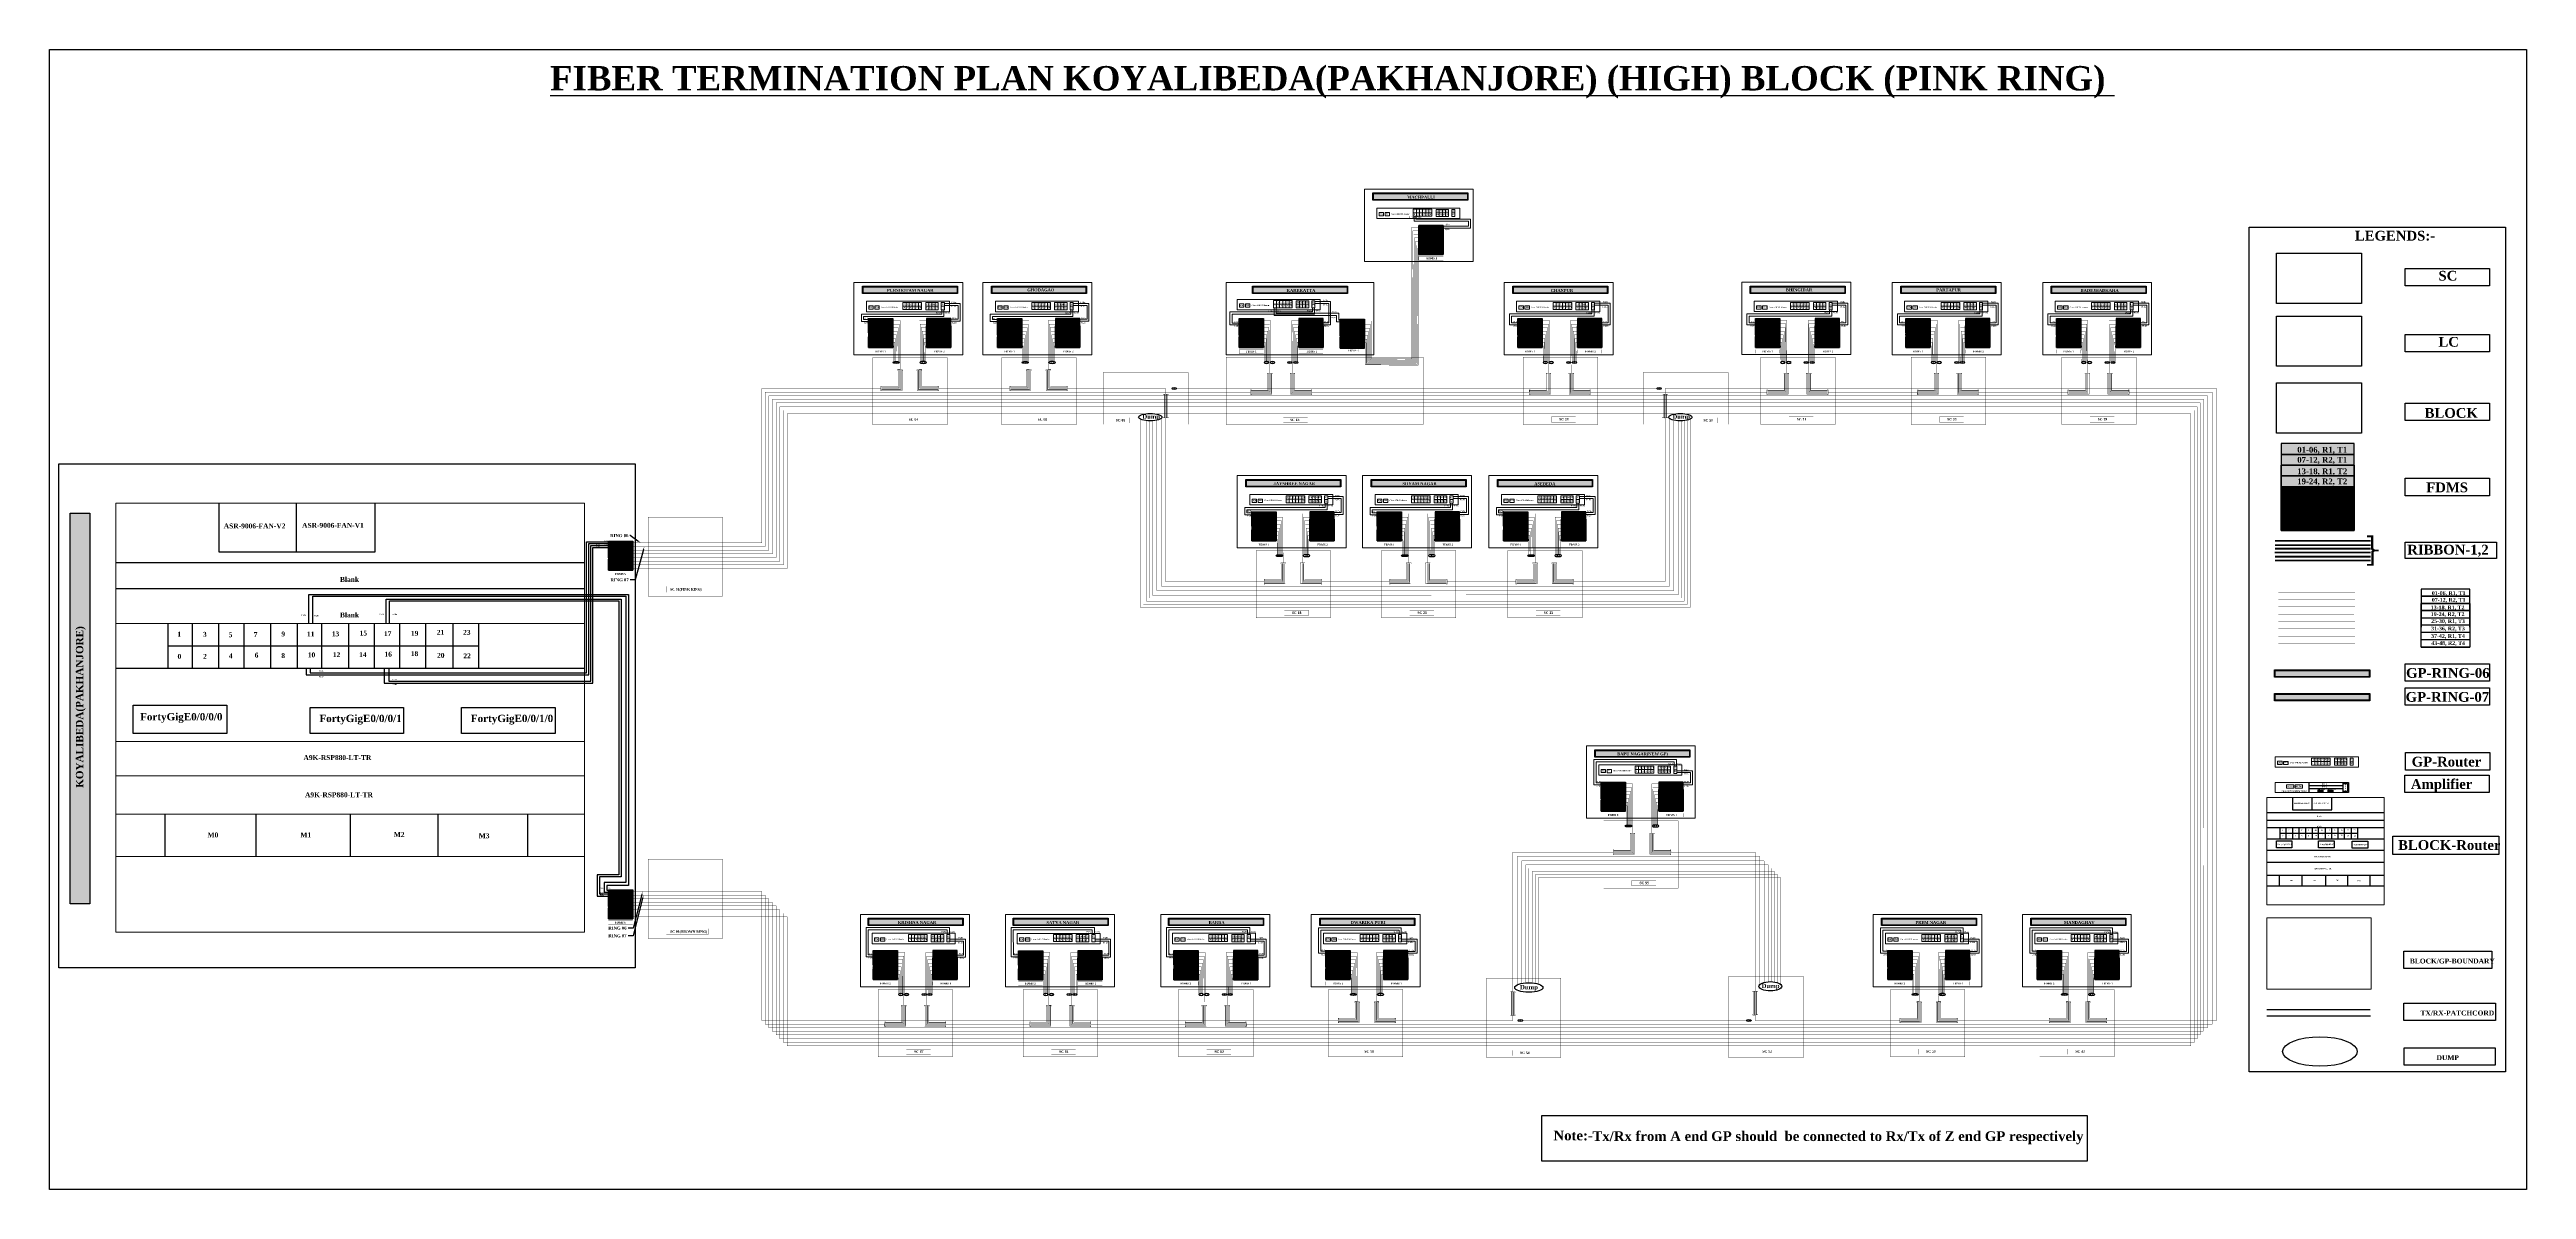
# Model space of a CAD drawing. Header units: millimetres. Extents: x 2546 to 121892, y 3367 to 58294.
import ezdxf
from ezdxf import colors
from ezdxf.entities.mleader import LeaderData, LeaderLine
from ezdxf.math import Vec2, Vec3

# ---------------------------------------------------------------- set-up
doc = ezdxf.new("R2010")
doc.units = ezdxf.units.MM
doc.layers.add('TAMPLATE', color=7, linetype='Continuous')
doc.styles.get("Standard").update_dxf_attribs({"font": 'timesbd.ttf'})
pattern_1 = [(45, (-114167.6739, 39830.5879), (-0.883883476, 0.883883476), [])]
pattern_2 = [(45, (-114167.6739, 23034.3578), (-0.883883476, 0.883883476), [])]
pattern_3 = [(45, (-101626.7818, 50551.8897), (-0.883883476, 0.883883476), [])]
pattern_4 = [(45, (-101626.782, 50730.3898), (-0.883883476, 0.883883476), [])]
pattern_5 = [(45, (-95413.7848, 50551.9154), (-0.883883476, 0.883883476), [])]
pattern_6 = [(45, (-95413.7849, 50730.4155), (-0.883883476, 0.883883476), [])]
pattern_7 = [(45, (-45330.8531, 20098.7017), (-0.883883476, 0.883883476), [])]
pattern_8 = [(45, (-45330.8533, 20277.2019), (-0.883883476, 0.883883476), [])]
pattern_9 = [(45, (-86925.9268, 20098.3054), (-0.883883476, 0.883883476), [])]
pattern_10 = [(45, (-86828.4423, 20098.3054), (-0.883883476, 0.883883476), [])]
pattern_11 = [(45, (-94413.2706, 20097.697), (-0.883883476, 0.883883476), [])]
pattern_12 = [(45, (-94315.7862, 20097.697), (-0.883883476, 0.883883476), [])]
pattern_13 = [(45, (-101401.483, 20098.5376), (-0.883883476, 0.883883476), [])]
pattern_14 = [(45, (-101303.9985, 20098.5376), (-0.883883476, 0.883883476), [])]
pattern_15 = [(45, (-83159.1248, 41241.0588), (-0.883883476, 0.883883476), [])]
pattern_16 = [(45, (-83159.125, 41419.5589), (-0.883883476, 0.883883476), [])]
pattern_17 = [(45, (-77120.3886, 41241.0845), (-0.883883476, 0.883883476), [])]
pattern_18 = [(45, (-77120.3887, 41419.5846), (-0.883883476, 0.883883476), [])]
pattern_19 = [(45, (-71030.7495, 41241.0588), (-0.883883476, 0.883883476), [])]
pattern_20 = [(45, (-71030.7497, 41419.5589), (-0.883883476, 0.883883476), [])]
pattern_21 = [(45, (-77897.6097, 55044.6541), (-0.883883476, 0.883883476), [])]
pattern_22 = [(45, (-83771.6541, 50551.5525), (-0.883883476, 0.883883476), [])]
pattern_23 = [(45, (-83674.1697, 50551.5525), (-0.883883476, 0.883883476), [])]
pattern_24 = [(45, (-78914.7841, 50524.2324), (-0.883883476, 0.883883476), [])]
pattern_25 = [(45, (-70341.6367, 50551.6385), (-0.883883476, 0.883883476), [])]
pattern_26 = [(45, (-70244.1522, 50551.6385), (-0.883883476, 0.883883476), [])]
pattern_27 = [(45, (-58895.5595, 50553.5502), (-0.883883476, 0.883883476), [])]
pattern_28 = [(45, (-58798.075, 50553.5502), (-0.883883476, 0.883883476), [])]
pattern_29 = [(45, (-51645.9657, 50552.3178), (-0.883883476, 0.883883476), [])]
pattern_30 = [(45, (-51548.4812, 50552.3178), (-0.883883476, 0.883883476), [])]
pattern_31 = [(45, (-44393.5016, 50551.862), (-0.883883476, 0.883883476), [])]
pattern_32 = [(45, (-44296.0171, 50551.862), (-0.883883476, 0.883883476), [])]
pattern_33 = [(45, (-52525.3149, 20098.6682), (-0.883883476, 0.883883476), [])]
pattern_34 = [(45, (-52525.3151, 20277.1683), (-0.883883476, 0.883883476), [])]
pattern_35 = [(45, (-79597.6365, 20098.948), (-0.883883476, 0.883883476), [])]
pattern_36 = [(45, (-79597.6366, 20277.4482), (-0.883883476, 0.883883476), [])]
pattern_37 = [(45, (-66338.7897, 28215.4325), (-0.883883476, 0.883883476), [])]
pattern_38 = [(45, (-66338.7899, 28393.9326), (-0.883883476, 0.883883476), [])]
pattern_39 = [(45, (-329195.2376, 54977.4186), (-2.65165043, 2.65165043), [])]

msp = doc.modelspace()

# ---------------------------------------------------------------- hatches: boundary and pattern name
h = msp.add_hatch(color=256)
h.dxf.hatch_style = 1
h.set_gradient(color1=(255, 127, 0), color2=(255, 127, 0), tint=1)
h.paths.add_polyline_path([(70889, 51028), (70889, 51382), (66312, 51382), (66312, 51028)])
h.paths.add_polyline_path([(66342, 51050), (66342, 51350), (70865, 51350), (70865, 51050)], flags=16)
h = msp.add_hatch(color=256)
h.dxf.hatch_style = 1
h.set_gradient(color1=(34, 52, 110), color2=(34, 52, 110), tint=1)
h.paths.add_polyline_path([(66342, 51350), (66342, 51050), (70865, 51050), (70865, 51350)])
at = {"true_color": 0x000000}
h = msp.add_hatch(color=18, dxfattribs=at)
h.dxf.hatch_style = 1
h.set_gradient(color1=(0, 127, 255), color2=(0, 191, 255), tint=1)
h.paths.add_polyline_path([(68524, 49820), (69698, 49820), (69698, 49648), (68524, 49648)])
h.paths.add_polyline_path([(68524, 49648), (69698, 49648), (69698, 49475), (68524, 49475)])
h = msp.add_hatch(color=18, dxfattribs=at)
h.dxf.hatch_style = 1
h.set_gradient(color1=(255, 63, 0), color2=(255, 63, 0), tint=1)
h.paths.add_polyline_path([(68524, 49475), (69698, 49475), (69698, 49296), (68524, 49296)])
h.paths.add_polyline_path([(68524, 49296), (69698, 49296), (69698, 49123), (68524, 49123)])
h = msp.add_hatch()
h.set_pattern_fill('ANSI31', color=82, scale=10)
h.set_pattern_definition([(45, (-77897.6099, 55223.1542), (-0.883883476, 0.883883476), [])])
h.paths.add_polyline_path([(68524, 49129), (69698, 49129), (69698, 48950), (68524, 48950)])
h = msp.add_hatch()
h.set_pattern_fill('ANSI31', color=82, scale=10)
h.set_pattern_definition(pattern_21)
h.paths.add_polyline_path([(68524, 48950), (68524, 48772), (69698, 48772), (69698, 48950)])
h = msp.add_hatch()
h.set_pattern_fill('ANSI31', color=22, scale=10)
h.set_pattern_definition(pattern_21)
h.paths.add_polyline_path([(68524, 48772), (69698, 48772), (69698, 48600), (68524, 48600)])
h = msp.add_hatch()
h.set_pattern_fill('ANSI31', color=22, scale=10)
h.set_pattern_definition([(45, (-43614.41, 7844.677), (-22.45064, 22.45064), [])])
h.paths.add_polyline_path([(69698, 48596), (69698, 48600), (68524, 48600), (68524, 48423), (69698, 48423)])
h = msp.add_hatch(color=256)
h.dxf.hatch_style = 1
h.set_gradient(color1=(255, 127, 0), color2=(255, 127, 0), tint=1)
h.paths.add_polyline_path([(41719, 46535), (46297, 46535), (46297, 46889), (41719, 46889)])
h.paths.add_polyline_path([(41750, 46558), (46272, 46558), (46272, 46857), (41750, 46857)], flags=16)
h = msp.add_hatch(color=150)
h.dxf.hatch_style = 1
h.paths.add_polyline_path([(41750, 46857), (41750, 46558), (46272, 46558), (46272, 46857)])
h = msp.add_hatch(color=256)
h.dxf.hatch_style = 1
h.set_gradient(color1=(255, 127, 0), color2=(255, 127, 0), tint=1)
h.paths.add_polyline_path([(47932, 46536), (52509, 46536), (52509, 46889), (47932, 46889)])
h.paths.add_polyline_path([(47963, 46558), (52485, 46558), (52485, 46857), (47963, 46857)], flags=16)
h = msp.add_hatch(color=150)
h.dxf.hatch_style = 1
h.paths.add_polyline_path([(47963, 46857), (47963, 46558), (52485, 46558), (52485, 46857)])
h = msp.add_hatch(color=256)
h.dxf.hatch_style = 1
h.set_gradient(color1=(255, 127, 0), color2=(255, 127, 0), tint=1)
h.paths.add_polyline_path([(65091, 46535), (65091, 46889), (60513, 46889), (60513, 46535)])
h.paths.add_polyline_path([(60544, 46557), (60544, 46857), (65066, 46857), (65066, 46557)], flags=16)
h = msp.add_hatch(color=256)
h.dxf.hatch_style = 1
h.set_gradient(color1=(34, 52, 110), color2=(34, 52, 110), tint=1)
h.paths.add_polyline_path([(60544, 46857), (60544, 46557), (65066, 46557), (65066, 46857)])
h = msp.add_hatch(color=256)
h.dxf.hatch_style = 1
h.set_gradient(color1=(255, 127, 0), color2=(255, 127, 0), tint=1)
h.paths.add_polyline_path([(73049, 46535), (77626, 46535), (77626, 46889), (73049, 46889)])
h.paths.add_polyline_path([(73079, 46557), (77602, 46557), (77602, 46857), (73079, 46857)], flags=16)
h = msp.add_hatch(color=256)
h.dxf.hatch_style = 1
h.set_gradient(color1=(34, 52, 110), color2=(34, 52, 110), tint=1)
h.paths.add_polyline_path([(73079, 46857), (73079, 46557), (77602, 46557), (77602, 46857)])
h = msp.add_hatch(color=256)
h.dxf.hatch_style = 1
h.set_gradient(color1=(255, 127, 0), color2=(255, 127, 0), tint=1)
h.paths.add_polyline_path([(84495, 46537), (89072, 46537), (89072, 46891), (84495, 46891)])
h.paths.add_polyline_path([(84525, 46559), (89048, 46559), (89048, 46859), (84525, 46859)], flags=16)
h = msp.add_hatch(color=256)
h.dxf.hatch_style = 1
h.set_gradient(color1=(34, 52, 110), color2=(34, 52, 110), tint=1)
h.paths.add_polyline_path([(84525, 46859), (84525, 46559), (89048, 46559), (89048, 46859)])
h = msp.add_hatch(color=256)
h.dxf.hatch_style = 1
h.set_gradient(color1=(255, 127, 0), color2=(255, 127, 0), tint=1)
h.paths.add_polyline_path([(91744, 46536), (96322, 46536), (96322, 46890), (91744, 46890)])
h.paths.add_polyline_path([(91775, 46558), (96298, 46558), (96298, 46857), (91775, 46857)], flags=16)
h = msp.add_hatch(color=256)
h.dxf.hatch_style = 1
h.set_gradient(color1=(34, 52, 110), color2=(34, 52, 110), tint=1)
h.paths.add_polyline_path([(91775, 46857), (91775, 46558), (96298, 46558), (96298, 46857)])
h = msp.add_hatch(color=256)
h.dxf.hatch_style = 1
h.set_gradient(color1=(255, 127, 0), color2=(255, 127, 0), tint=1)
h.paths.add_polyline_path([(98997, 46535), (103574, 46535), (103574, 46889), (98997, 46889)])
h.paths.add_polyline_path([(99027, 46558), (103550, 46558), (103550, 46857), (99027, 46857)], flags=16)
h = msp.add_hatch(color=256)
h.dxf.hatch_style = 1
h.set_gradient(color1=(34, 52, 110), color2=(34, 52, 110), tint=1)
h.paths.add_polyline_path([(99027, 46857), (99027, 46558), (103550, 46558), (103550, 46857)])
h = msp.add_hatch(color=18, dxfattribs=at)
h.dxf.hatch_style = 1
h.set_gradient(color1=(0, 127, 255), color2=(0, 191, 255), tint=1)
h.paths.add_polyline_path([(43186, 45328), (42013, 45328), (42013, 45155), (43186, 45155)])
h.paths.add_polyline_path([(43186, 45155), (42013, 45155), (42013, 44982), (43186, 44982)])
h = msp.add_hatch(color=18, dxfattribs=at)
h.dxf.hatch_style = 1
h.set_gradient(color1=(255, 63, 0), color2=(255, 63, 0), tint=1)
h.paths.add_polyline_path([(43186, 44982), (42013, 44982), (42013, 44803), (43186, 44803)])
h.paths.add_polyline_path([(43186, 44803), (42013, 44803), (42013, 44630), (43186, 44630)])
h = msp.add_hatch()
h.set_pattern_fill('ANSI31', color=82, scale=10)
h.set_pattern_definition(pattern_4)
h.paths.add_polyline_path([(43186, 44636), (42013, 44636), (42013, 44457), (43186, 44457)])
h = msp.add_hatch()
h.set_pattern_fill('ANSI31', color=82, scale=10)
h.set_pattern_definition(pattern_3)
h.paths.add_polyline_path([(42013, 44457), (42013, 44279), (43186, 44279), (43186, 44457)])
h = msp.add_hatch()
h.set_pattern_fill('ANSI31', color=22, scale=10)
h.set_pattern_definition(pattern_3)
h.paths.add_polyline_path([(43186, 44279), (42013, 44279), (42013, 44107), (43186, 44107)])
h = msp.add_hatch(color=18, dxfattribs=at)
h.dxf.hatch_style = 1
h.set_gradient(color1=(0, 127, 255), color2=(0, 191, 255), tint=1)
h.paths.add_polyline_path([(44795, 45328), (45969, 45328), (45969, 45155), (44795, 45155)])
h.paths.add_polyline_path([(44795, 45155), (45969, 45155), (45969, 44982), (44795, 44982)])
h = msp.add_hatch(color=18, dxfattribs=at)
h.dxf.hatch_style = 1
h.set_gradient(color1=(255, 63, 0), color2=(255, 63, 0), tint=1)
h.paths.add_polyline_path([(44795, 44982), (45969, 44982), (45969, 44803), (44795, 44803)])
h.paths.add_polyline_path([(44795, 44803), (45969, 44803), (45969, 44630), (44795, 44630)])
h = msp.add_hatch()
h.set_pattern_fill('ANSI31', color=82, scale=10)
h.set_pattern_definition(pattern_4)
h.paths.add_polyline_path([(44795, 44636), (45969, 44636), (45969, 44457), (44795, 44457)])
h = msp.add_hatch()
h.set_pattern_fill('ANSI31', color=82, scale=10)
h.set_pattern_definition(pattern_3)
h.paths.add_polyline_path([(44795, 44457), (44795, 44279), (45969, 44279), (45969, 44457)])
h = msp.add_hatch()
h.set_pattern_fill('ANSI31', color=22, scale=10)
h.set_pattern_definition(pattern_3)
h.paths.add_polyline_path([(44795, 44279), (45969, 44279), (45969, 44107), (44795, 44107)])
h = msp.add_hatch(color=18, dxfattribs=at)
h.dxf.hatch_style = 1
h.set_gradient(color1=(0, 127, 255), color2=(0, 191, 255), tint=1)
h.paths.add_polyline_path([(49399, 45328), (48226, 45328), (48226, 45155), (49399, 45155)])
h.paths.add_polyline_path([(49399, 45155), (48226, 45155), (48226, 44982), (49399, 44982)])
h = msp.add_hatch(color=18, dxfattribs=at)
h.dxf.hatch_style = 1
h.set_gradient(color1=(255, 63, 0), color2=(255, 63, 0), tint=1)
h.paths.add_polyline_path([(49399, 44982), (48226, 44982), (48226, 44803), (49399, 44803)])
h.paths.add_polyline_path([(49399, 44803), (48226, 44803), (48226, 44630), (49399, 44630)])
h = msp.add_hatch()
h.set_pattern_fill('ANSI31', color=82, scale=10)
h.set_pattern_definition(pattern_6)
h.paths.add_polyline_path([(49399, 44636), (48226, 44636), (48226, 44457), (49399, 44457)])
h = msp.add_hatch()
h.set_pattern_fill('ANSI31', color=82, scale=10)
h.set_pattern_definition(pattern_5)
h.paths.add_polyline_path([(48226, 44457), (48226, 44279), (49399, 44279), (49399, 44457)])
h = msp.add_hatch()
h.set_pattern_fill('ANSI31', color=22, scale=10)
h.set_pattern_definition(pattern_5)
h.paths.add_polyline_path([(49399, 44279), (48226, 44279), (48226, 44107), (49399, 44107)])
h = msp.add_hatch(color=18, dxfattribs=at)
h.dxf.hatch_style = 1
h.set_gradient(color1=(0, 127, 255), color2=(0, 191, 255), tint=1)
h.paths.add_polyline_path([(51008, 45328), (52182, 45328), (52182, 45155), (51008, 45155)])
h.paths.add_polyline_path([(51008, 45155), (52182, 45155), (52182, 44982), (51008, 44982)])
h = msp.add_hatch(color=18, dxfattribs=at)
h.dxf.hatch_style = 1
h.set_gradient(color1=(255, 63, 0), color2=(255, 63, 0), tint=1)
h.paths.add_polyline_path([(51008, 44982), (52182, 44982), (52182, 44803), (51008, 44803)])
h.paths.add_polyline_path([(51008, 44803), (52182, 44803), (52182, 44630), (51008, 44630)])
h = msp.add_hatch()
h.set_pattern_fill('ANSI31', color=82, scale=10)
h.set_pattern_definition(pattern_6)
h.paths.add_polyline_path([(51008, 44636), (52182, 44636), (52182, 44457), (51008, 44457)])
h = msp.add_hatch()
h.set_pattern_fill('ANSI31', color=82, scale=10)
h.set_pattern_definition(pattern_5)
h.paths.add_polyline_path([(51008, 44457), (51008, 44279), (52182, 44279), (52182, 44457)])
h = msp.add_hatch()
h.set_pattern_fill('ANSI31', color=22, scale=10)
h.set_pattern_definition(pattern_5)
h.paths.add_polyline_path([(51008, 44279), (52182, 44279), (52182, 44107), (51008, 44107)])
h = msp.add_hatch(color=18, dxfattribs=at)
h.dxf.hatch_style = 1
h.set_gradient(color1=(0, 127, 255), color2=(0, 191, 255), tint=1)
h.paths.add_polyline_path([(61041, 45327), (59868, 45327), (59868, 45155), (61041, 45155)])
h.paths.add_polyline_path([(61041, 45155), (59868, 45155), (59868, 44982), (61041, 44982)])
h = msp.add_hatch(color=18, dxfattribs=at)
h.dxf.hatch_style = 1
h.set_gradient(color1=(255, 63, 0), color2=(255, 63, 0), tint=1)
h.paths.add_polyline_path([(61041, 44982), (59868, 44982), (59868, 44803), (61041, 44803)])
h.paths.add_polyline_path([(61041, 44803), (59868, 44803), (59868, 44630), (61041, 44630)])
h = msp.add_hatch()
h.set_pattern_fill('ANSI31', color=82, scale=10)
h.set_pattern_definition([(45, (-83771.6543, 50730.0526), (-0.883883476, 0.883883476), [])])
h.paths.add_polyline_path([(61041, 44636), (59868, 44636), (59868, 44457), (61041, 44457)])
h = msp.add_hatch()
h.set_pattern_fill('ANSI31', color=82, scale=10)
h.set_pattern_definition(pattern_22)
h.paths.add_polyline_path([(59868, 44457), (59868, 44279), (61041, 44279), (61041, 44457)])
h = msp.add_hatch()
h.set_pattern_fill('ANSI31', color=22, scale=10)
h.set_pattern_definition(pattern_22)
h.paths.add_polyline_path([(61041, 44279), (59868, 44279), (59868, 44107), (61041, 44107)])
h = msp.add_hatch(color=18, dxfattribs=at)
h.dxf.hatch_style = 1
h.set_gradient(color1=(0, 127, 255), color2=(0, 191, 255), tint=1)
h.paths.add_polyline_path([(62739, 45327), (63912, 45327), (63912, 45155), (62739, 45155)])
h.paths.add_polyline_path([(62739, 45155), (63912, 45155), (63912, 44982), (62739, 44982)])
h = msp.add_hatch(color=18, dxfattribs=at)
h.dxf.hatch_style = 1
h.set_gradient(color1=(255, 63, 0), color2=(255, 63, 0), tint=1)
h.paths.add_polyline_path([(62739, 44982), (63912, 44982), (63912, 44803), (62739, 44803)])
h.paths.add_polyline_path([(62739, 44803), (63912, 44803), (63912, 44630), (62739, 44630)])
h = msp.add_hatch()
h.set_pattern_fill('ANSI31', color=82, scale=10)
h.set_pattern_definition([(45, (-83674.1698, 50730.0526), (-0.883883476, 0.883883476), [])])
h.paths.add_polyline_path([(62739, 44636), (63912, 44636), (63912, 44457), (62739, 44457)])
h = msp.add_hatch()
h.set_pattern_fill('ANSI31', color=82, scale=10)
h.set_pattern_definition(pattern_23)
h.paths.add_polyline_path([(62739, 44457), (62739, 44279), (63912, 44279), (63912, 44457)])
h = msp.add_hatch()
h.set_pattern_fill('ANSI31', color=22, scale=10)
h.set_pattern_definition(pattern_23)
h.paths.add_polyline_path([(62739, 44279), (63912, 44279), (63912, 44107), (62739, 44107)])
h = msp.add_hatch(color=18, dxfattribs=at)
h.dxf.hatch_style = 1
h.set_gradient(color1=(0, 127, 255), color2=(0, 191, 255), tint=1)
h.paths.add_polyline_path([(65898, 45300), (64725, 45300), (64725, 45127), (65898, 45127)])
h.paths.add_polyline_path([(65898, 45127), (64725, 45127), (64725, 44954), (65898, 44954)])
h = msp.add_hatch(color=18, dxfattribs=at)
h.dxf.hatch_style = 1
h.set_gradient(color1=(255, 63, 0), color2=(255, 63, 0), tint=1)
h.paths.add_polyline_path([(65898, 44954), (64725, 44954), (64725, 44776), (65898, 44776)])
h.paths.add_polyline_path([(65898, 44776), (64725, 44776), (64725, 44603), (65898, 44603)])
h = msp.add_hatch()
h.set_pattern_fill('ANSI31', color=82, scale=10)
h.set_pattern_definition([(45, (-78914.7843, 50702.7325), (-0.883883476, 0.883883476), [])])
h.paths.add_polyline_path([(65898, 44608), (64725, 44608), (64725, 44430), (65898, 44430)])
h = msp.add_hatch()
h.set_pattern_fill('ANSI31', color=82, scale=10)
h.set_pattern_definition(pattern_24)
h.paths.add_polyline_path([(64725, 44430), (64725, 44251), (65898, 44251), (65898, 44430)])
h = msp.add_hatch()
h.set_pattern_fill('ANSI31', color=22, scale=10)
h.set_pattern_definition(pattern_24)
h.paths.add_polyline_path([(65898, 44251), (64725, 44251), (64725, 44079), (65898, 44079)])
h = msp.add_hatch(color=18, dxfattribs=at)
h.dxf.hatch_style = 1
h.set_gradient(color1=(0, 127, 255), color2=(0, 191, 255), tint=1)
h.paths.add_polyline_path([(74471, 45327), (73298, 45327), (73298, 45155), (74471, 45155)])
h.paths.add_polyline_path([(74471, 45155), (73298, 45155), (73298, 44982), (74471, 44982)])
h = msp.add_hatch(color=18, dxfattribs=at)
h.dxf.hatch_style = 1
h.set_gradient(color1=(255, 63, 0), color2=(255, 63, 0), tint=1)
h.paths.add_polyline_path([(74471, 44982), (73298, 44982), (73298, 44803), (74471, 44803)])
h.paths.add_polyline_path([(74471, 44803), (73298, 44803), (73298, 44630), (74471, 44630)])
h = msp.add_hatch()
h.set_pattern_fill('ANSI31', color=82, scale=10)
h.set_pattern_definition([(45, (-70341.6368, 50730.1386), (-0.883883476, 0.883883476), [])])
h.paths.add_polyline_path([(74471, 44636), (73298, 44636), (73298, 44457), (74471, 44457)])
h = msp.add_hatch()
h.set_pattern_fill('ANSI31', color=82, scale=10)
h.set_pattern_definition(pattern_25)
h.paths.add_polyline_path([(73298, 44457), (73298, 44279), (74471, 44279), (74471, 44457)])
h = msp.add_hatch()
h.set_pattern_fill('ANSI31', color=22, scale=10)
h.set_pattern_definition(pattern_25)
h.paths.add_polyline_path([(74471, 44279), (73298, 44279), (73298, 44107), (74471, 44107)])
h = msp.add_hatch(color=18, dxfattribs=at)
h.dxf.hatch_style = 1
h.set_gradient(color1=(0, 127, 255), color2=(0, 191, 255), tint=1)
h.paths.add_polyline_path([(76169, 45327), (77342, 45327), (77342, 45155), (76169, 45155)])
h.paths.add_polyline_path([(76169, 45155), (77342, 45155), (77342, 44982), (76169, 44982)])
h = msp.add_hatch(color=18, dxfattribs=at)
h.dxf.hatch_style = 1
h.set_gradient(color1=(255, 63, 0), color2=(255, 63, 0), tint=1)
h.paths.add_polyline_path([(76169, 44982), (77342, 44982), (77342, 44803), (76169, 44803)])
h.paths.add_polyline_path([(76169, 44803), (77342, 44803), (77342, 44630), (76169, 44630)])
h = msp.add_hatch()
h.set_pattern_fill('ANSI31', color=82, scale=10)
h.set_pattern_definition([(45, (-70244.1524, 50730.1386), (-0.883883476, 0.883883476), [])])
h.paths.add_polyline_path([(76169, 44636), (77342, 44636), (77342, 44457), (76169, 44457)])
h = msp.add_hatch()
h.set_pattern_fill('ANSI31', color=82, scale=10)
h.set_pattern_definition(pattern_26)
h.paths.add_polyline_path([(76169, 44457), (76169, 44279), (77342, 44279), (77342, 44457)])
h = msp.add_hatch()
h.set_pattern_fill('ANSI31', color=22, scale=10)
h.set_pattern_definition(pattern_26)
h.paths.add_polyline_path([(76169, 44279), (77342, 44279), (77342, 44107), (76169, 44107)])
h = msp.add_hatch(color=18, dxfattribs=at)
h.dxf.hatch_style = 1
h.set_gradient(color1=(0, 127, 255), color2=(0, 191, 255), tint=1)
h.paths.add_polyline_path([(85917, 45329), (84744, 45329), (84744, 45157), (85917, 45157)])
h.paths.add_polyline_path([(85917, 45157), (84744, 45157), (84744, 44984), (85917, 44984)])
h = msp.add_hatch(color=18, dxfattribs=at)
h.dxf.hatch_style = 1
h.set_gradient(color1=(255, 63, 0), color2=(255, 63, 0), tint=1)
h.paths.add_polyline_path([(85917, 44984), (84744, 44984), (84744, 44805), (85917, 44805)])
h.paths.add_polyline_path([(85917, 44805), (84744, 44805), (84744, 44632), (85917, 44632)])
h = msp.add_hatch()
h.set_pattern_fill('ANSI31', color=82, scale=10)
h.set_pattern_definition([(45, (-58895.5597, 50732.0503), (-0.883883476, 0.883883476), [])])
h.paths.add_polyline_path([(85917, 44638), (84744, 44638), (84744, 44459), (85917, 44459)])
h = msp.add_hatch()
h.set_pattern_fill('ANSI31', color=82, scale=10)
h.set_pattern_definition(pattern_27)
h.paths.add_polyline_path([(84744, 44459), (84744, 44281), (85917, 44281), (85917, 44459)])
h = msp.add_hatch()
h.set_pattern_fill('ANSI31', color=22, scale=10)
h.set_pattern_definition(pattern_27)
h.paths.add_polyline_path([(85917, 44281), (84744, 44281), (84744, 44109), (85917, 44109)])
h = msp.add_hatch(color=18, dxfattribs=at)
h.dxf.hatch_style = 1
h.set_gradient(color1=(0, 127, 255), color2=(0, 191, 255), tint=1)
h.paths.add_polyline_path([(87615, 45329), (88788, 45329), (88788, 45157), (87615, 45157)])
h.paths.add_polyline_path([(87615, 45157), (88788, 45157), (88788, 44984), (87615, 44984)])
h = msp.add_hatch(color=18, dxfattribs=at)
h.dxf.hatch_style = 1
h.set_gradient(color1=(255, 63, 0), color2=(255, 63, 0), tint=1)
h.paths.add_polyline_path([(87615, 44984), (88788, 44984), (88788, 44805), (87615, 44805)])
h.paths.add_polyline_path([(87615, 44805), (88788, 44805), (88788, 44632), (87615, 44632)])
h = msp.add_hatch()
h.set_pattern_fill('ANSI31', color=82, scale=10)
h.set_pattern_definition([(45, (-58798.0752, 50732.0503), (-0.883883476, 0.883883476), [])])
h.paths.add_polyline_path([(87615, 44638), (88788, 44638), (88788, 44459), (87615, 44459)])
h = msp.add_hatch()
h.set_pattern_fill('ANSI31', color=82, scale=10)
h.set_pattern_definition(pattern_28)
h.paths.add_polyline_path([(87615, 44459), (87615, 44281), (88788, 44281), (88788, 44459)])
h = msp.add_hatch()
h.set_pattern_fill('ANSI31', color=22, scale=10)
h.set_pattern_definition(pattern_28)
h.paths.add_polyline_path([(87615, 44281), (88788, 44281), (88788, 44109), (87615, 44109)])
h = msp.add_hatch(color=18, dxfattribs=at)
h.dxf.hatch_style = 1
h.set_gradient(color1=(0, 127, 255), color2=(0, 191, 255), tint=1)
h.paths.add_polyline_path([(93167, 45328), (91994, 45328), (91994, 45156), (93167, 45156)])
h.paths.add_polyline_path([(93167, 45156), (91994, 45156), (91994, 44983), (93167, 44983)])
h = msp.add_hatch(color=18, dxfattribs=at)
h.dxf.hatch_style = 1
h.set_gradient(color1=(255, 63, 0), color2=(255, 63, 0), tint=1)
h.paths.add_polyline_path([(93167, 44983), (91994, 44983), (91994, 44804), (93167, 44804)])
h.paths.add_polyline_path([(93167, 44804), (91994, 44804), (91994, 44631), (93167, 44631)])
h = msp.add_hatch()
h.set_pattern_fill('ANSI31', color=82, scale=10)
h.set_pattern_definition([(45, (-51645.9659, 50730.8179), (-0.883883476, 0.883883476), [])])
h.paths.add_polyline_path([(93167, 44636), (91994, 44636), (91994, 44458), (93167, 44458)])
h = msp.add_hatch()
h.set_pattern_fill('ANSI31', color=82, scale=10)
h.set_pattern_definition(pattern_29)
h.paths.add_polyline_path([(91994, 44458), (91994, 44279), (93167, 44279), (93167, 44458)])
h = msp.add_hatch()
h.set_pattern_fill('ANSI31', color=22, scale=10)
h.set_pattern_definition(pattern_29)
h.paths.add_polyline_path([(93167, 44279), (91994, 44279), (91994, 44107), (93167, 44107)])
h = msp.add_hatch(color=18, dxfattribs=at)
h.dxf.hatch_style = 1
h.set_gradient(color1=(0, 127, 255), color2=(0, 191, 255), tint=1)
h.paths.add_polyline_path([(94865, 45328), (96038, 45328), (96038, 45156), (94865, 45156)])
h.paths.add_polyline_path([(94865, 45156), (96038, 45156), (96038, 44983), (94865, 44983)])
h = msp.add_hatch(color=18, dxfattribs=at)
h.dxf.hatch_style = 1
h.set_gradient(color1=(255, 63, 0), color2=(255, 63, 0), tint=1)
h.paths.add_polyline_path([(94865, 44983), (96038, 44983), (96038, 44804), (94865, 44804)])
h.paths.add_polyline_path([(94865, 44804), (96038, 44804), (96038, 44631), (94865, 44631)])
h = msp.add_hatch()
h.set_pattern_fill('ANSI31', color=82, scale=10)
h.set_pattern_definition([(45, (-51548.4814, 50730.8179), (-0.883883476, 0.883883476), [])])
h.paths.add_polyline_path([(94865, 44636), (96038, 44636), (96038, 44458), (94865, 44458)])
h = msp.add_hatch()
h.set_pattern_fill('ANSI31', color=82, scale=10)
h.set_pattern_definition(pattern_30)
h.paths.add_polyline_path([(94865, 44458), (94865, 44279), (96038, 44279), (96038, 44458)])
h = msp.add_hatch()
h.set_pattern_fill('ANSI31', color=22, scale=10)
h.set_pattern_definition(pattern_30)
h.paths.add_polyline_path([(94865, 44279), (96038, 44279), (96038, 44107), (94865, 44107)])
h = msp.add_hatch(color=18, dxfattribs=at)
h.dxf.hatch_style = 1
h.set_gradient(color1=(0, 127, 255), color2=(0, 191, 255), tint=1)
h.paths.add_polyline_path([(100419, 45328), (99246, 45328), (99246, 45155), (100419, 45155)])
h.paths.add_polyline_path([(100419, 45155), (99246, 45155), (99246, 44982), (100419, 44982)])
h = msp.add_hatch(color=18, dxfattribs=at)
h.dxf.hatch_style = 1
h.set_gradient(color1=(255, 63, 0), color2=(255, 63, 0), tint=1)
h.paths.add_polyline_path([(100419, 44982), (99246, 44982), (99246, 44803), (100419, 44803)])
h.paths.add_polyline_path([(100419, 44803), (99246, 44803), (99246, 44630), (100419, 44630)])
h = msp.add_hatch()
h.set_pattern_fill('ANSI31', color=82, scale=10)
h.set_pattern_definition([(45, (-44393.5018, 50730.3621), (-0.883883476, 0.883883476), [])])
h.paths.add_polyline_path([(100419, 44636), (99246, 44636), (99246, 44457), (100419, 44457)])
h = msp.add_hatch()
h.set_pattern_fill('ANSI31', color=82, scale=10)
h.set_pattern_definition(pattern_31)
h.paths.add_polyline_path([(99246, 44457), (99246, 44279), (100419, 44279), (100419, 44457)])
h = msp.add_hatch()
h.set_pattern_fill('ANSI31', color=22, scale=10)
h.set_pattern_definition(pattern_31)
h.paths.add_polyline_path([(100419, 44279), (99246, 44279), (99246, 44107), (100419, 44107)])
h = msp.add_hatch(color=18, dxfattribs=at)
h.dxf.hatch_style = 1
h.set_gradient(color1=(0, 127, 255), color2=(0, 191, 255), tint=1)
h.paths.add_polyline_path([(102117, 45328), (103290, 45328), (103290, 45155), (102117, 45155)])
h.paths.add_polyline_path([(102117, 45155), (103290, 45155), (103290, 44982), (102117, 44982)])
h = msp.add_hatch(color=18, dxfattribs=at)
h.dxf.hatch_style = 1
h.set_gradient(color1=(255, 63, 0), color2=(255, 63, 0), tint=1)
h.paths.add_polyline_path([(102117, 44982), (103290, 44982), (103290, 44803), (102117, 44803)])
h.paths.add_polyline_path([(102117, 44803), (103290, 44803), (103290, 44630), (102117, 44630)])
h = msp.add_hatch()
h.set_pattern_fill('ANSI31', color=82, scale=10)
h.set_pattern_definition([(45, (-44296.0173, 50730.3621), (-0.883883476, 0.883883476), [])])
h.paths.add_polyline_path([(102117, 44636), (103290, 44636), (103290, 44457), (102117, 44457)])
h = msp.add_hatch()
h.set_pattern_fill('ANSI31', color=82, scale=10)
h.set_pattern_definition(pattern_32)
h.paths.add_polyline_path([(102117, 44457), (102117, 44279), (103290, 44279), (103290, 44457)])
h = msp.add_hatch()
h.set_pattern_fill('ANSI31', color=22, scale=10)
h.set_pattern_definition(pattern_32)
h.paths.add_polyline_path([(102117, 44279), (103290, 44279), (103290, 44107), (102117, 44107)])
h = msp.add_hatch()
h.set_pattern_fill('ANSI31', color=22, scale=10)
h.set_pattern_definition(pattern_3)
h.paths.add_polyline_path([(42013, 44107), (42013, 43930), (43186, 43930), (43186, 44107)])
h = msp.add_hatch()
h.set_pattern_fill('ANSI31', color=22, scale=10)
h.set_pattern_definition(pattern_3)
h.paths.add_polyline_path([(44795, 44107), (44795, 43930), (45969, 43930), (45969, 44107)])
h = msp.add_hatch()
h.set_pattern_fill('ANSI31', color=22, scale=10)
h.set_pattern_definition(pattern_5)
h.paths.add_polyline_path([(48226, 44107), (48226, 43930), (49399, 43930), (49399, 44107)])
h = msp.add_hatch()
h.set_pattern_fill('ANSI31', color=22, scale=10)
h.set_pattern_definition(pattern_5)
h.paths.add_polyline_path([(51008, 44107), (51008, 43930), (52182, 43930), (52182, 44107)])
h = msp.add_hatch()
h.set_pattern_fill('ANSI31', color=22, scale=10)
h.set_pattern_definition(pattern_22)
h.paths.add_polyline_path([(59868, 44107), (59868, 43930), (61041, 43930), (61041, 44107)])
h = msp.add_hatch()
h.set_pattern_fill('ANSI31', color=22, scale=10)
h.set_pattern_definition(pattern_23)
h.paths.add_polyline_path([(62739, 44107), (62739, 43930), (63912, 43930), (63912, 44107)])
h = msp.add_hatch()
h.set_pattern_fill('ANSI31', color=22, scale=10)
h.set_pattern_definition(pattern_24)
h.paths.add_polyline_path([(64725, 44079), (64725, 43902), (65898, 43902), (65898, 44079)])
h = msp.add_hatch()
h.set_pattern_fill('ANSI31', color=22, scale=10)
h.set_pattern_definition(pattern_25)
h.paths.add_polyline_path([(73298, 44107), (73298, 43930), (74471, 43930), (74471, 44107)])
h = msp.add_hatch()
h.set_pattern_fill('ANSI31', color=22, scale=10)
h.set_pattern_definition(pattern_26)
h.paths.add_polyline_path([(76169, 44107), (76169, 43930), (77342, 43930), (77342, 44107)])
h = msp.add_hatch()
h.set_pattern_fill('ANSI31', color=22, scale=10)
h.set_pattern_definition(pattern_27)
h.paths.add_polyline_path([(84744, 44109), (84744, 43932), (85917, 43932), (85917, 44109)])
h = msp.add_hatch()
h.set_pattern_fill('ANSI31', color=22, scale=10)
h.set_pattern_definition(pattern_28)
h.paths.add_polyline_path([(87615, 44109), (87615, 43932), (88788, 43932), (88788, 44109)])
h = msp.add_hatch()
h.set_pattern_fill('ANSI31', color=22, scale=10)
h.set_pattern_definition(pattern_29)
h.paths.add_polyline_path([(91994, 44107), (91994, 43930), (93167, 43930), (93167, 44107)])
h = msp.add_hatch()
h.set_pattern_fill('ANSI31', color=22, scale=10)
h.set_pattern_definition(pattern_30)
h.paths.add_polyline_path([(94865, 44107), (94865, 43930), (96038, 43930), (96038, 44107)])
h = msp.add_hatch()
h.set_pattern_fill('ANSI31', color=22, scale=10)
h.set_pattern_definition(pattern_31)
h.paths.add_polyline_path([(99246, 44107), (99246, 43930), (100419, 43930), (100419, 44107)])
h = msp.add_hatch()
h.set_pattern_fill('ANSI31', color=22, scale=10)
h.set_pattern_definition(pattern_32)
h.paths.add_polyline_path([(102117, 44107), (102117, 43930), (103290, 43930), (103290, 44107)])
h = msp.add_hatch(color=18, dxfattribs=at)
h.dxf.hatch_style = 1
h.set_gradient(color1=(0, 127, 255), color2=(0, 191, 255), tint=1)
h.paths.add_polyline_path([(110071, 39305), (113591, 39305), (113591, 38787), (110071, 38787)])
h.paths.add_polyline_path([(110071, 38787), (113591, 38787), (113591, 38268), (110071, 38268)])
h = msp.add_hatch(color=18, dxfattribs=at)
h.dxf.hatch_style = 1
h.set_gradient(color1=(255, 63, 0), color2=(255, 63, 0), tint=1)
h.paths.add_polyline_path([(110071, 38268), (113591, 38268), (113591, 37732), (110071, 37732)])
h.paths.add_polyline_path([(110071, 37732), (113591, 37732), (113591, 37213), (110071, 37213)])
h = msp.add_hatch(color=256)
h.dxf.hatch_style = 1
h.set_gradient(color1=(255, 127, 0), color2=(255, 127, 0), tint=1)
h.paths.add_polyline_path([(64764, 37225), (64764, 37579), (60187, 37579), (60187, 37225)])
h.paths.add_polyline_path([(60217, 37247), (60217, 37546), (64740, 37546), (64740, 37247)], flags=16)
h = msp.add_hatch(color=150)
h.dxf.hatch_style = 1
h.paths.add_polyline_path([(60217, 37546), (60217, 37247), (64740, 37247), (64740, 37546)])
h = msp.add_hatch(color=256)
h.dxf.hatch_style = 1
h.set_gradient(color1=(255, 127, 0), color2=(255, 127, 0), tint=1)
h.paths.add_polyline_path([(70803, 37225), (70803, 37579), (66225, 37579), (66225, 37225)])
h.paths.add_polyline_path([(66256, 37247), (66256, 37546), (70779, 37546), (70779, 37247)], flags=16)
h = msp.add_hatch(color=150)
h.dxf.hatch_style = 1
h.paths.add_polyline_path([(66256, 37546), (66256, 37247), (70779, 37247), (70779, 37546)])
h = msp.add_hatch(color=256)
h.dxf.hatch_style = 1
h.set_gradient(color1=(255, 127, 0), color2=(255, 127, 0), tint=1)
h.paths.add_polyline_path([(76893, 37225), (76893, 37579), (72315, 37579), (72315, 37225)])
h.paths.add_polyline_path([(72346, 37247), (72346, 37546), (76868, 37546), (76868, 37247)], flags=16)
h = msp.add_hatch(color=150)
h.dxf.hatch_style = 1
h.paths.add_polyline_path([(72346, 37546), (72346, 37247), (76868, 37247), (76868, 37546)])
h = msp.add_hatch()
h.set_pattern_fill('ANSI31', color=82, scale=30)
h.set_pattern_definition([(45, (-329195.238, 55512.919), (-2.65165043, 2.65165043), [])])
h.paths.add_polyline_path([(110071, 37229), (113591, 37229), (113591, 36694), (110071, 36694)])
h = msp.add_hatch()
h.set_pattern_fill('ANSI31', color=9, scale=10)
h.set_pattern_definition([(45, (-134088.1729, 43762.3242), (-0.883883476, 0.883883476), [])])
h.paths.add_polyline_path([(4495, 35949), (3539, 35949), (3539, 17138), (4495, 17138)])
h = msp.add_hatch(color=18, dxfattribs=at)
h.dxf.hatch_style = 1
h.set_gradient(color1=(0, 127, 255), color2=(0, 191, 255), tint=1)
h.paths.add_polyline_path([(61654, 36017), (60480, 36017), (60480, 35844), (61654, 35844)])
h.paths.add_polyline_path([(61654, 35844), (60480, 35844), (60480, 35671), (61654, 35671)])
h = msp.add_hatch(color=18, dxfattribs=at)
h.dxf.hatch_style = 1
h.set_gradient(color1=(0, 127, 255), color2=(0, 191, 255), tint=1)
h.paths.add_polyline_path([(63263, 36017), (64436, 36017), (64436, 35844), (63263, 35844)])
h.paths.add_polyline_path([(63263, 35844), (64436, 35844), (64436, 35671), (63263, 35671)])
h = msp.add_hatch(color=18, dxfattribs=at)
h.dxf.hatch_style = 1
h.set_gradient(color1=(0, 127, 255), color2=(0, 191, 255), tint=1)
h.paths.add_polyline_path([(67692, 36017), (66519, 36017), (66519, 35844), (67692, 35844)])
h.paths.add_polyline_path([(67692, 35844), (66519, 35844), (66519, 35671), (67692, 35671)])
h = msp.add_hatch(color=18, dxfattribs=at)
h.dxf.hatch_style = 1
h.set_gradient(color1=(0, 127, 255), color2=(0, 191, 255), tint=1)
h.paths.add_polyline_path([(69302, 36017), (70475, 36017), (70475, 35844), (69302, 35844)])
h.paths.add_polyline_path([(69302, 35844), (70475, 35844), (70475, 35671), (69302, 35671)])
h = msp.add_hatch(color=18, dxfattribs=at)
h.dxf.hatch_style = 1
h.set_gradient(color1=(0, 127, 255), color2=(0, 191, 255), tint=1)
h.paths.add_polyline_path([(73782, 36017), (72609, 36017), (72609, 35844), (73782, 35844)])
h.paths.add_polyline_path([(73782, 35844), (72609, 35844), (72609, 35671), (73782, 35671)])
h = msp.add_hatch(color=18, dxfattribs=at)
h.dxf.hatch_style = 1
h.set_gradient(color1=(0, 127, 255), color2=(0, 191, 255), tint=1)
h.paths.add_polyline_path([(75391, 36017), (76565, 36017), (76565, 35844), (75391, 35844)])
h.paths.add_polyline_path([(75391, 35844), (76565, 35844), (76565, 35671), (75391, 35671)])
h = msp.add_hatch()
h.set_pattern_fill('ANSI31', color=82, scale=30)
h.set_pattern_definition(pattern_39)
h.paths.add_polyline_path([(110071, 36694), (110071, 36158), (113591, 36158), (113591, 36694)])
h = msp.add_hatch()
h.set_pattern_fill('ANSI31', color=22, scale=30)
h.set_pattern_definition(pattern_39)
h.paths.add_polyline_path([(110071, 36158), (113591, 36158), (113591, 35642), (110071, 35642)])
h = msp.add_hatch(color=18, dxfattribs=at)
h.dxf.hatch_style = 1
h.set_gradient(color1=(255, 63, 0), color2=(255, 63, 0), tint=1)
h.paths.add_polyline_path([(61654, 35671), (60480, 35671), (60480, 35493), (61654, 35493)])
h.paths.add_polyline_path([(61654, 35493), (60480, 35493), (60480, 35320), (61654, 35320)])
h = msp.add_hatch()
h.set_pattern_fill('ANSI31', color=82, scale=10)
h.set_pattern_definition(pattern_16)
h.paths.add_polyline_path([(61654, 35325), (60480, 35325), (60480, 35147), (61654, 35147)])
h = msp.add_hatch()
h.set_pattern_fill('ANSI31', color=82, scale=10)
h.set_pattern_definition(pattern_15)
h.paths.add_polyline_path([(60480, 35147), (60480, 34968), (61654, 34968), (61654, 35147)])
h = msp.add_hatch()
h.set_pattern_fill('ANSI31', color=22, scale=10)
h.set_pattern_definition(pattern_15)
h.paths.add_polyline_path([(61654, 34968), (60480, 34968), (60480, 34796), (61654, 34796)])
h = msp.add_hatch()
h.set_pattern_fill('ANSI31', color=22, scale=10)
h.set_pattern_definition(pattern_15)
h.paths.add_polyline_path([(60480, 34796), (60480, 34619), (61654, 34619), (61654, 34796)])
h = msp.add_hatch(color=18, dxfattribs=at)
h.dxf.hatch_style = 1
h.set_gradient(color1=(255, 63, 0), color2=(255, 63, 0), tint=1)
h.paths.add_polyline_path([(63263, 35671), (64436, 35671), (64436, 35493), (63263, 35493)])
h.paths.add_polyline_path([(63263, 35493), (64436, 35493), (64436, 35320), (63263, 35320)])
h = msp.add_hatch()
h.set_pattern_fill('ANSI31', color=82, scale=10)
h.set_pattern_definition(pattern_16)
h.paths.add_polyline_path([(63263, 35325), (64436, 35325), (64436, 35147), (63263, 35147)])
h = msp.add_hatch()
h.set_pattern_fill('ANSI31', color=82, scale=10)
h.set_pattern_definition(pattern_15)
h.paths.add_polyline_path([(63263, 35147), (63263, 34968), (64436, 34968), (64436, 35147)])
h = msp.add_hatch()
h.set_pattern_fill('ANSI31', color=22, scale=10)
h.set_pattern_definition(pattern_15)
h.paths.add_polyline_path([(63263, 34968), (64436, 34968), (64436, 34796), (63263, 34796)])
h = msp.add_hatch()
h.set_pattern_fill('ANSI31', color=22, scale=10)
h.set_pattern_definition(pattern_15)
h.paths.add_polyline_path([(63263, 34796), (63263, 34619), (64436, 34619), (64436, 34796)])
h = msp.add_hatch(color=18, dxfattribs=at)
h.dxf.hatch_style = 1
h.set_gradient(color1=(255, 63, 0), color2=(255, 63, 0), tint=1)
h.paths.add_polyline_path([(67692, 35671), (66519, 35671), (66519, 35493), (67692, 35493)])
h.paths.add_polyline_path([(67692, 35493), (66519, 35493), (66519, 35320), (67692, 35320)])
h = msp.add_hatch()
h.set_pattern_fill('ANSI31', color=82, scale=10)
h.set_pattern_definition(pattern_18)
h.paths.add_polyline_path([(67692, 35325), (66519, 35325), (66519, 35147), (67692, 35147)])
h = msp.add_hatch()
h.set_pattern_fill('ANSI31', color=82, scale=10)
h.set_pattern_definition(pattern_17)
h.paths.add_polyline_path([(66519, 35147), (66519, 34968), (67692, 34968), (67692, 35147)])
h = msp.add_hatch()
h.set_pattern_fill('ANSI31', color=22, scale=10)
h.set_pattern_definition(pattern_17)
h.paths.add_polyline_path([(67692, 34968), (66519, 34968), (66519, 34796), (67692, 34796)])
h = msp.add_hatch()
h.set_pattern_fill('ANSI31', color=22, scale=10)
h.set_pattern_definition(pattern_17)
h.paths.add_polyline_path([(66519, 34796), (66519, 34619), (67692, 34619), (67692, 34796)])
h = msp.add_hatch(color=18, dxfattribs=at)
h.dxf.hatch_style = 1
h.set_gradient(color1=(255, 63, 0), color2=(255, 63, 0), tint=1)
h.paths.add_polyline_path([(69302, 35671), (70475, 35671), (70475, 35493), (69302, 35493)])
h.paths.add_polyline_path([(69302, 35493), (70475, 35493), (70475, 35320), (69302, 35320)])
h = msp.add_hatch()
h.set_pattern_fill('ANSI31', color=82, scale=10)
h.set_pattern_definition(pattern_18)
h.paths.add_polyline_path([(69302, 35325), (70475, 35325), (70475, 35147), (69302, 35147)])
h = msp.add_hatch()
h.set_pattern_fill('ANSI31', color=82, scale=10)
h.set_pattern_definition(pattern_17)
h.paths.add_polyline_path([(69302, 35147), (69302, 34968), (70475, 34968), (70475, 35147)])
h = msp.add_hatch()
h.set_pattern_fill('ANSI31', color=22, scale=10)
h.set_pattern_definition(pattern_17)
h.paths.add_polyline_path([(69302, 34968), (70475, 34968), (70475, 34796), (69302, 34796)])
h = msp.add_hatch()
h.set_pattern_fill('ANSI31', color=22, scale=10)
h.set_pattern_definition(pattern_17)
h.paths.add_polyline_path([(69302, 34796), (69302, 34619), (70475, 34619), (70475, 34796)])
h = msp.add_hatch(color=18, dxfattribs=at)
h.dxf.hatch_style = 1
h.set_gradient(color1=(255, 63, 0), color2=(255, 63, 0), tint=1)
h.paths.add_polyline_path([(73782, 35671), (72609, 35671), (72609, 35493), (73782, 35493)])
h.paths.add_polyline_path([(73782, 35493), (72609, 35493), (72609, 35320), (73782, 35320)])
h = msp.add_hatch()
h.set_pattern_fill('ANSI31', color=82, scale=10)
h.set_pattern_definition(pattern_20)
h.paths.add_polyline_path([(73782, 35325), (72609, 35325), (72609, 35147), (73782, 35147)])
h = msp.add_hatch()
h.set_pattern_fill('ANSI31', color=82, scale=10)
h.set_pattern_definition(pattern_19)
h.paths.add_polyline_path([(72609, 35147), (72609, 34968), (73782, 34968), (73782, 35147)])
h = msp.add_hatch()
h.set_pattern_fill('ANSI31', color=22, scale=10)
h.set_pattern_definition(pattern_19)
h.paths.add_polyline_path([(73782, 34968), (72609, 34968), (72609, 34796), (73782, 34796)])
h = msp.add_hatch()
h.set_pattern_fill('ANSI31', color=22, scale=10)
h.set_pattern_definition(pattern_19)
h.paths.add_polyline_path([(72609, 34796), (72609, 34619), (73782, 34619), (73782, 34796)])
h = msp.add_hatch(color=18, dxfattribs=at)
h.dxf.hatch_style = 1
h.set_gradient(color1=(255, 63, 0), color2=(255, 63, 0), tint=1)
h.paths.add_polyline_path([(75391, 35671), (76565, 35671), (76565, 35493), (75391, 35493)])
h.paths.add_polyline_path([(75391, 35493), (76565, 35493), (76565, 35320), (75391, 35320)])
h = msp.add_hatch()
h.set_pattern_fill('ANSI31', color=82, scale=10)
h.set_pattern_definition(pattern_20)
h.paths.add_polyline_path([(75391, 35325), (76565, 35325), (76565, 35147), (75391, 35147)])
h = msp.add_hatch()
h.set_pattern_fill('ANSI31', color=82, scale=10)
h.set_pattern_definition(pattern_19)
h.paths.add_polyline_path([(75391, 35147), (75391, 34968), (76565, 34968), (76565, 35147)])
h = msp.add_hatch()
h.set_pattern_fill('ANSI31', color=22, scale=10)
h.set_pattern_definition(pattern_19)
h.paths.add_polyline_path([(75391, 34968), (76565, 34968), (76565, 34796), (75391, 34796)])
h = msp.add_hatch()
h.set_pattern_fill('ANSI31', color=22, scale=10)
h.set_pattern_definition(pattern_19)
h.paths.add_polyline_path([(75391, 34796), (75391, 34619), (76565, 34619), (76565, 34796)])
h = msp.add_hatch()
h.set_pattern_fill('ANSI32', color=22)
h.set_pattern_definition([(45, (-957160.555, -362999.821), (-6.73519209, 6.73519209), []), (45, (-957156.064, -362999.821), (-6.73519209, 6.73519209), [])])
h.paths.add_polyline_path([(113591, 35112), (113591, 35631), (113591, 35642), (110071, 35642), (110071, 35631), (110071, 35112)])
h.paths.add_polyline_path([(114030, 35097), (116567, 35097), (116567, 35624), (114030, 35624)], flags=9)
h = msp.add_hatch(color=18, dxfattribs=at)
h.dxf.hatch_style = 1
h.set_gradient(color1=(0, 127, 255), color2=(0, 191, 255), tint=1)
h.paths.add_polyline_path([(30645, 34606), (29472, 34606), (29472, 34434), (30645, 34434)])
h.paths.add_polyline_path([(30645, 34434), (29472, 34434), (29472, 34261), (30645, 34261)])
h = msp.add_hatch(color=18, dxfattribs=at)
h.dxf.hatch_style = 1
h.set_gradient(color1=(255, 63, 0), color2=(255, 63, 0), tint=1)
h.paths.add_polyline_path([(30645, 34261), (29472, 34261), (29472, 34082), (30645, 34082)])
h.paths.add_polyline_path([(30645, 34082), (29472, 34082), (29472, 33909), (30645, 33909)])
h = msp.add_hatch()
h.set_pattern_fill('ANSI31', color=82, scale=10)
h.set_pattern_definition([(45, (-114167.674, 40009.088), (-0.883883476, 0.883883476), [])])
h.paths.add_polyline_path([(30645, 33915), (29472, 33915), (29472, 33736), (30645, 33736)])
h = msp.add_hatch()
h.set_pattern_fill('ANSI31', color=82, scale=10)
h.set_pattern_definition(pattern_1)
h.paths.add_polyline_path([(29472, 33736), (29472, 33558), (30645, 33558), (30645, 33736)])
h = msp.add_hatch()
h.set_pattern_fill('ANSI31', color=22, scale=10)
h.set_pattern_definition(pattern_1)
h.paths.add_polyline_path([(30645, 33558), (29472, 33558), (29472, 33386), (30645, 33386)])
h = msp.add_hatch()
h.set_pattern_fill('ANSI31', color=22, scale=10)
h.set_pattern_definition(pattern_1)
h.paths.add_polyline_path([(29472, 33386), (29472, 33209), (30645, 33209), (30645, 33386)])
h = msp.add_hatch(color=256)
h.dxf.hatch_style = 1
h.set_gradient(color1=(255, 127, 0), color2=(255, 127, 0), tint=1)
h.paths.add_polyline_path([(109759, 28051), (114337, 28051), (114337, 28405), (109759, 28405)])
h.paths.add_polyline_path([(109790, 28073), (114312, 28073), (114312, 28373), (109790, 28373)], flags=16)
h = msp.add_hatch(color=150)
h.dxf.hatch_style = 1
h.paths.add_polyline_path([(109790, 28373), (109790, 28073), (114312, 28073), (114312, 28373)])
h = msp.add_hatch(color=256)
h.dxf.hatch_style = 1
h.set_gradient(color1=(255, 127, 0), color2=(255, 127, 0), tint=1)
h.paths.add_polyline_path([(109759, 26915), (114337, 26915), (114337, 27269), (109759, 27269)])
h.paths.add_polyline_path([(109790, 26937), (114312, 26937), (114312, 27236), (109790, 27236)], flags=16)
h = msp.add_hatch(color=256)
h.dxf.hatch_style = 1
h.set_gradient(color1=(34, 52, 110), color2=(34, 52, 110), tint=1)
h.paths.add_polyline_path([(109790, 27236), (109790, 26937), (114312, 26937), (114312, 27236)])
h = msp.add_hatch(color=256)
h.dxf.hatch_style = 1
h.set_gradient(color1=(255, 127, 0), color2=(255, 127, 0), tint=1)
h.paths.add_polyline_path([(81585, 24199), (81585, 24553), (77007, 24553), (77007, 24199)])
h.paths.add_polyline_path([(77038, 24221), (77038, 24520), (81561, 24520), (81561, 24221)], flags=16)
h = msp.add_hatch(color=150)
h.dxf.hatch_style = 1
h.paths.add_polyline_path([(77038, 24520), (77038, 24221), (81561, 24221), (81561, 24520)])
h = msp.add_hatch(color=18, dxfattribs=at)
h.dxf.hatch_style = 1
h.set_gradient(color1=(0, 127, 255), color2=(0, 191, 255), tint=1)
h.paths.add_polyline_path([(78474, 22991), (77301, 22991), (77301, 22819), (78474, 22819)])
h.paths.add_polyline_path([(78474, 22819), (77301, 22819), (77301, 22646), (78474, 22646)])
h = msp.add_hatch(color=18, dxfattribs=at)
h.dxf.hatch_style = 1
h.set_gradient(color1=(0, 127, 255), color2=(0, 191, 255), tint=1)
h.paths.add_polyline_path([(80083, 22991), (81257, 22991), (81257, 22819), (80083, 22819)])
h.paths.add_polyline_path([(80083, 22819), (81257, 22819), (81257, 22646), (80083, 22646)])
h = msp.add_hatch(color=18, dxfattribs=at)
h.dxf.hatch_style = 1
h.set_gradient(color1=(255, 63, 0), color2=(255, 63, 0), tint=1)
h.paths.add_polyline_path([(78474, 22646), (77301, 22646), (77301, 22467), (78474, 22467)])
h.paths.add_polyline_path([(78474, 22467), (77301, 22467), (77301, 22294), (78474, 22294)])
h = msp.add_hatch()
h.set_pattern_fill('ANSI31', color=82, scale=10)
h.set_pattern_definition(pattern_38)
h.paths.add_polyline_path([(78474, 22299), (77301, 22299), (77301, 22121), (78474, 22121)])
h = msp.add_hatch()
h.set_pattern_fill('ANSI31', color=82, scale=10)
h.set_pattern_definition(pattern_37)
h.paths.add_polyline_path([(77301, 22121), (77301, 21942), (78474, 21942), (78474, 22121)])
h = msp.add_hatch()
h.set_pattern_fill('ANSI31', color=22, scale=10)
h.set_pattern_definition(pattern_37)
h.paths.add_polyline_path([(78474, 21942), (77301, 21942), (77301, 21770), (78474, 21770)])
h = msp.add_hatch()
h.set_pattern_fill('ANSI31', color=22, scale=10)
h.set_pattern_definition(pattern_37)
h.paths.add_polyline_path([(77301, 21770), (77301, 21594), (78474, 21594), (78474, 21770)])
h = msp.add_hatch(color=18, dxfattribs=at)
h.dxf.hatch_style = 1
h.set_gradient(color1=(255, 63, 0), color2=(255, 63, 0), tint=1)
h.paths.add_polyline_path([(80083, 22646), (81257, 22646), (81257, 22467), (80083, 22467)])
h.paths.add_polyline_path([(80083, 22467), (81257, 22467), (81257, 22294), (80083, 22294)])
h = msp.add_hatch()
h.set_pattern_fill('ANSI31', color=82, scale=10)
h.set_pattern_definition(pattern_38)
h.paths.add_polyline_path([(80083, 22299), (81257, 22299), (81257, 22121), (80083, 22121)])
h = msp.add_hatch()
h.set_pattern_fill('ANSI31', color=82, scale=10)
h.set_pattern_definition(pattern_37)
h.paths.add_polyline_path([(80083, 22121), (80083, 21942), (81257, 21942), (81257, 22121)])
h = msp.add_hatch()
h.set_pattern_fill('ANSI31', color=22, scale=10)
h.set_pattern_definition(pattern_37)
h.paths.add_polyline_path([(80083, 21942), (81257, 21942), (81257, 21770), (80083, 21770)])
h = msp.add_hatch()
h.set_pattern_fill('ANSI31', color=22, scale=10)
h.set_pattern_definition(pattern_37)
h.paths.add_polyline_path([(80083, 21770), (80083, 21594), (81257, 21594), (81257, 21770)])
h = msp.add_hatch(color=18, dxfattribs=at)
h.dxf.hatch_style = 1
h.set_gradient(color1=(0, 127, 255), color2=(0, 191, 255), tint=1)
h.paths.add_polyline_path([(30645, 17810), (29472, 17810), (29472, 17638), (30645, 17638)])
h.paths.add_polyline_path([(30645, 17638), (29472, 17638), (29472, 17465), (30645, 17465)])
h = msp.add_hatch(color=18, dxfattribs=at)
h.dxf.hatch_style = 1
h.set_gradient(color1=(255, 63, 0), color2=(255, 63, 0), tint=1)
h.paths.add_polyline_path([(30645, 17465), (29472, 17465), (29472, 17286), (30645, 17286)])
h.paths.add_polyline_path([(30645, 17286), (29472, 17286), (29472, 17113), (30645, 17113)])
h = msp.add_hatch()
h.set_pattern_fill('ANSI31', color=82, scale=10)
h.set_pattern_definition([(45, (-114167.674, 23212.8579), (-0.883883476, 0.883883476), [])])
h.paths.add_polyline_path([(30645, 17118), (29472, 17118), (29472, 16940), (30645, 16940)])
h = msp.add_hatch()
h.set_pattern_fill('ANSI31', color=82, scale=10)
h.set_pattern_definition(pattern_2)
h.paths.add_polyline_path([(29472, 16940), (29472, 16761), (30645, 16761), (30645, 16940)])
h = msp.add_hatch()
h.set_pattern_fill('ANSI31', color=22, scale=10)
h.set_pattern_definition(pattern_2)
h.paths.add_polyline_path([(30645, 16761), (29472, 16761), (29472, 16589), (30645, 16589)])
h = msp.add_hatch()
h.set_pattern_fill('ANSI31', color=22, scale=10)
h.set_pattern_definition(pattern_2)
h.paths.add_polyline_path([(29472, 16589), (29472, 16412), (30645, 16412), (30645, 16589)])
h = msp.add_hatch(color=256)
h.dxf.hatch_style = 1
h.set_gradient(color1=(255, 127, 0), color2=(255, 127, 0), tint=1)
h.paths.add_polyline_path([(41989, 16082), (46566, 16082), (46566, 16436), (41989, 16436)])
h.paths.add_polyline_path([(42019, 16104), (46542, 16104), (46542, 16404), (42019, 16404)], flags=16)
h = msp.add_hatch(color=256)
h.dxf.hatch_style = 1
h.set_gradient(color1=(34, 52, 110), color2=(34, 52, 110), tint=1)
h.paths.add_polyline_path([(42019, 16404), (42019, 16104), (46542, 16104), (46542, 16404)])
h = msp.add_hatch(color=256)
h.dxf.hatch_style = 1
h.set_gradient(color1=(255, 127, 0), color2=(255, 127, 0), tint=1)
h.paths.add_polyline_path([(48977, 16081), (53555, 16081), (53555, 16435), (48977, 16435)])
h.paths.add_polyline_path([(49008, 16104), (53530, 16104), (53530, 16403), (49008, 16403)], flags=16)
h = msp.add_hatch(color=256)
h.dxf.hatch_style = 1
h.set_gradient(color1=(34, 52, 110), color2=(34, 52, 110), tint=1)
h.paths.add_polyline_path([(49008, 16403), (49008, 16104), (53530, 16104), (53530, 16403)])
h = msp.add_hatch(color=256)
h.dxf.hatch_style = 1
h.set_gradient(color1=(34, 52, 110), color2=(34, 52, 110), tint=1)
h.paths.add_polyline_path([(56459, 16408), (56459, 16109), (60981, 16109), (60981, 16408)])
h = msp.add_hatch(color=256)
h.dxf.hatch_style = 1
h.set_gradient(color1=(255, 127, 0), color2=(255, 127, 0), tint=1)
h.paths.add_polyline_path([(56464, 16082), (61042, 16082), (61042, 16436), (56464, 16436)])
h.paths.add_polyline_path([(56495, 16104), (61018, 16104), (61018, 16403), (56495, 16403)], flags=16)
h = msp.add_hatch(color=256)
h.dxf.hatch_style = 1
h.set_gradient(color1=(255, 127, 0), color2=(255, 127, 0), tint=1)
h.paths.add_polyline_path([(63748, 16083), (68326, 16083), (68326, 16436), (63748, 16436)])
h.paths.add_polyline_path([(63779, 16105), (68302, 16105), (68302, 16404), (63779, 16404)], flags=16)
h = msp.add_hatch(color=150)
h.dxf.hatch_style = 1
h.paths.add_polyline_path([(63779, 16404), (63779, 16105), (68302, 16105), (68302, 16404)])
h = msp.add_hatch(color=256)
h.dxf.hatch_style = 1
h.set_gradient(color1=(255, 127, 0), color2=(255, 127, 0), tint=1)
h.paths.add_polyline_path([(90821, 16082), (95398, 16082), (95398, 16436), (90821, 16436)])
h.paths.add_polyline_path([(90851, 16104), (95374, 16104), (95374, 16404), (90851, 16404)], flags=16)
h = msp.add_hatch(color=150)
h.dxf.hatch_style = 1
h.paths.add_polyline_path([(90851, 16404), (90851, 16104), (95374, 16104), (95374, 16404)])
h = msp.add_hatch(color=256)
h.dxf.hatch_style = 1
h.set_gradient(color1=(255, 127, 0), color2=(255, 127, 0), tint=1)
h.paths.add_polyline_path([(98015, 16082), (102593, 16082), (102593, 16436), (98015, 16436)])
h.paths.add_polyline_path([(98046, 16105), (102568, 16105), (102568, 16404), (98046, 16404)], flags=16)
h = msp.add_hatch(color=150)
h.dxf.hatch_style = 1
h.paths.add_polyline_path([(98046, 16404), (98046, 16105), (102568, 16105), (102568, 16404)])
h = msp.add_hatch(color=18, dxfattribs=at)
h.dxf.hatch_style = 1
h.set_gradient(color1=(0, 127, 255), color2=(0, 191, 255), tint=1)
h.paths.add_polyline_path([(43411, 14874), (42238, 14874), (42238, 14702), (43411, 14702)])
h.paths.add_polyline_path([(43411, 14702), (42238, 14702), (42238, 14529), (43411, 14529)])
h = msp.add_hatch(color=18, dxfattribs=at)
h.dxf.hatch_style = 1
h.set_gradient(color1=(255, 63, 0), color2=(255, 63, 0), tint=1)
h.paths.add_polyline_path([(43411, 14529), (42238, 14529), (42238, 14350), (43411, 14350)])
h.paths.add_polyline_path([(43411, 14350), (42238, 14350), (42238, 14177), (43411, 14177)])
h = msp.add_hatch(color=18, dxfattribs=at)
h.dxf.hatch_style = 1
h.set_gradient(color1=(0, 127, 255), color2=(0, 191, 255), tint=1)
h.paths.add_polyline_path([(45109, 14874), (46282, 14874), (46282, 14702), (45109, 14702)])
h.paths.add_polyline_path([(45109, 14702), (46282, 14702), (46282, 14529), (45109, 14529)])
h = msp.add_hatch(color=18, dxfattribs=at)
h.dxf.hatch_style = 1
h.set_gradient(color1=(255, 63, 0), color2=(255, 63, 0), tint=1)
h.paths.add_polyline_path([(45109, 14529), (46282, 14529), (46282, 14350), (45109, 14350)])
h.paths.add_polyline_path([(45109, 14350), (46282, 14350), (46282, 14177), (45109, 14177)])
h = msp.add_hatch(color=18, dxfattribs=at)
h.dxf.hatch_style = 1
h.set_gradient(color1=(0, 127, 255), color2=(0, 191, 255), tint=1)
h.paths.add_polyline_path([(50400, 14873), (49226, 14873), (49226, 14701), (50400, 14701)])
h.paths.add_polyline_path([(50400, 14701), (49226, 14701), (49226, 14528), (50400, 14528)])
h = msp.add_hatch(color=18, dxfattribs=at)
h.dxf.hatch_style = 1
h.set_gradient(color1=(255, 63, 0), color2=(255, 63, 0), tint=1)
h.paths.add_polyline_path([(50400, 14528), (49226, 14528), (49226, 14349), (50400, 14349)])
h.paths.add_polyline_path([(50400, 14349), (49226, 14349), (49226, 14176), (50400, 14176)])
h = msp.add_hatch(color=18, dxfattribs=at)
h.dxf.hatch_style = 1
h.set_gradient(color1=(0, 127, 255), color2=(0, 191, 255), tint=1)
h.paths.add_polyline_path([(52097, 14873), (53271, 14873), (53271, 14701), (52097, 14701)])
h.paths.add_polyline_path([(52097, 14701), (53271, 14701), (53271, 14528), (52097, 14528)])
h = msp.add_hatch(color=18, dxfattribs=at)
h.dxf.hatch_style = 1
h.set_gradient(color1=(255, 63, 0), color2=(255, 63, 0), tint=1)
h.paths.add_polyline_path([(52097, 14528), (53271, 14528), (53271, 14349), (52097, 14349)])
h.paths.add_polyline_path([(52097, 14349), (53271, 14349), (53271, 14176), (52097, 14176)])
h = msp.add_hatch(color=18, dxfattribs=at)
h.dxf.hatch_style = 1
h.set_gradient(color1=(0, 127, 255), color2=(0, 191, 255), tint=1)
h.paths.add_polyline_path([(57887, 14874), (56714, 14874), (56714, 14702), (57887, 14702)])
h.paths.add_polyline_path([(57887, 14702), (56714, 14702), (56714, 14529), (57887, 14529)])
h = msp.add_hatch(color=18, dxfattribs=at)
h.dxf.hatch_style = 1
h.set_gradient(color1=(255, 63, 0), color2=(255, 63, 0), tint=1)
h.paths.add_polyline_path([(57887, 14529), (56714, 14529), (56714, 14350), (57887, 14350)])
h.paths.add_polyline_path([(57887, 14350), (56714, 14350), (56714, 14177), (57887, 14177)])
h = msp.add_hatch(color=18, dxfattribs=at)
h.dxf.hatch_style = 1
h.set_gradient(color1=(0, 127, 255), color2=(0, 191, 255), tint=1)
h.paths.add_polyline_path([(59585, 14874), (60758, 14874), (60758, 14702), (59585, 14702)])
h.paths.add_polyline_path([(59585, 14702), (60758, 14702), (60758, 14529), (59585, 14529)])
h = msp.add_hatch(color=18, dxfattribs=at)
h.dxf.hatch_style = 1
h.set_gradient(color1=(255, 63, 0), color2=(255, 63, 0), tint=1)
h.paths.add_polyline_path([(59585, 14529), (60758, 14529), (60758, 14350), (59585, 14350)])
h.paths.add_polyline_path([(59585, 14350), (60758, 14350), (60758, 14177), (59585, 14177)])
h = msp.add_hatch(color=18, dxfattribs=at)
h.dxf.hatch_style = 1
h.set_gradient(color1=(0, 127, 255), color2=(0, 191, 255), tint=1)
h.paths.add_polyline_path([(65215, 14875), (64042, 14875), (64042, 14702), (65215, 14702)])
h.paths.add_polyline_path([(65215, 14702), (64042, 14702), (64042, 14529), (65215, 14529)])
h = msp.add_hatch(color=18, dxfattribs=at)
h.dxf.hatch_style = 1
h.set_gradient(color1=(255, 63, 0), color2=(255, 63, 0), tint=1)
h.paths.add_polyline_path([(65215, 14529), (64042, 14529), (64042, 14350), (65215, 14350)])
h.paths.add_polyline_path([(65215, 14350), (64042, 14350), (64042, 14177), (65215, 14177)])
h = msp.add_hatch(color=18, dxfattribs=at)
h.dxf.hatch_style = 1
h.set_gradient(color1=(0, 127, 255), color2=(0, 191, 255), tint=1)
h.paths.add_polyline_path([(66824, 14875), (67998, 14875), (67998, 14702), (66824, 14702)])
h.paths.add_polyline_path([(66824, 14702), (67998, 14702), (67998, 14529), (66824, 14529)])
h = msp.add_hatch(color=18, dxfattribs=at)
h.dxf.hatch_style = 1
h.set_gradient(color1=(255, 63, 0), color2=(255, 63, 0), tint=1)
h.paths.add_polyline_path([(66824, 14529), (67998, 14529), (67998, 14350), (66824, 14350)])
h.paths.add_polyline_path([(66824, 14350), (67998, 14350), (67998, 14177), (66824, 14177)])
h = msp.add_hatch(color=18, dxfattribs=at)
h.dxf.hatch_style = 1
h.set_gradient(color1=(0, 127, 255), color2=(0, 191, 255), tint=1)
h.paths.add_polyline_path([(92288, 14874), (91114, 14874), (91114, 14702), (92288, 14702)])
h.paths.add_polyline_path([(92288, 14702), (91114, 14702), (91114, 14529), (92288, 14529)])
h = msp.add_hatch(color=18, dxfattribs=at)
h.dxf.hatch_style = 1
h.set_gradient(color1=(255, 63, 0), color2=(255, 63, 0), tint=1)
h.paths.add_polyline_path([(92288, 14529), (91114, 14529), (91114, 14350), (92288, 14350)])
h.paths.add_polyline_path([(92288, 14350), (91114, 14350), (91114, 14177), (92288, 14177)])
h = msp.add_hatch(color=18, dxfattribs=at)
h.dxf.hatch_style = 1
h.set_gradient(color1=(0, 127, 255), color2=(0, 191, 255), tint=1)
h.paths.add_polyline_path([(93897, 14874), (95070, 14874), (95070, 14702), (93897, 14702)])
h.paths.add_polyline_path([(93897, 14702), (95070, 14702), (95070, 14529), (93897, 14529)])
h = msp.add_hatch(color=18, dxfattribs=at)
h.dxf.hatch_style = 1
h.set_gradient(color1=(255, 63, 0), color2=(255, 63, 0), tint=1)
h.paths.add_polyline_path([(93897, 14529), (95070, 14529), (95070, 14350), (93897, 14350)])
h.paths.add_polyline_path([(93897, 14350), (95070, 14350), (95070, 14177), (93897, 14177)])
h = msp.add_hatch(color=18, dxfattribs=at)
h.dxf.hatch_style = 1
h.set_gradient(color1=(0, 127, 255), color2=(0, 191, 255), tint=1)
h.paths.add_polyline_path([(99482, 14874), (98309, 14874), (98309, 14702), (99482, 14702)])
h.paths.add_polyline_path([(99482, 14702), (98309, 14702), (98309, 14529), (99482, 14529)])
h = msp.add_hatch(color=18, dxfattribs=at)
h.dxf.hatch_style = 1
h.set_gradient(color1=(255, 63, 0), color2=(255, 63, 0), tint=1)
h.paths.add_polyline_path([(99482, 14529), (98309, 14529), (98309, 14350), (99482, 14350)])
h.paths.add_polyline_path([(99482, 14350), (98309, 14350), (98309, 14177), (99482, 14177)])
h = msp.add_hatch(color=18, dxfattribs=at)
h.dxf.hatch_style = 1
h.set_gradient(color1=(0, 127, 255), color2=(0, 191, 255), tint=1)
h.paths.add_polyline_path([(101091, 14874), (102264, 14874), (102264, 14702), (101091, 14702)])
h.paths.add_polyline_path([(101091, 14702), (102264, 14702), (102264, 14529), (101091, 14529)])
h = msp.add_hatch(color=18, dxfattribs=at)
h.dxf.hatch_style = 1
h.set_gradient(color1=(255, 63, 0), color2=(255, 63, 0), tint=1)
h.paths.add_polyline_path([(101091, 14529), (102264, 14529), (102264, 14350), (101091, 14350)])
h.paths.add_polyline_path([(101091, 14350), (102264, 14350), (102264, 14177), (101091, 14177)])
h = msp.add_hatch()
h.set_pattern_fill('ANSI31', color=82, scale=10)
h.set_pattern_definition([(45, (-101401.4832, 20277.0377), (-0.883883476, 0.883883476), [])])
h.paths.add_polyline_path([(43411, 14183), (42238, 14183), (42238, 14004), (43411, 14004)])
h = msp.add_hatch()
h.set_pattern_fill('ANSI31', color=82, scale=10)
h.set_pattern_definition(pattern_13)
h.paths.add_polyline_path([(42238, 14004), (42238, 13826), (43411, 13826), (43411, 14004)])
h = msp.add_hatch()
h.set_pattern_fill('ANSI31', color=22, scale=10)
h.set_pattern_definition(pattern_13)
h.paths.add_polyline_path([(43411, 13826), (42238, 13826), (42238, 13654), (43411, 13654)])
h = msp.add_hatch()
h.set_pattern_fill('ANSI31', color=22, scale=10)
h.set_pattern_definition(pattern_13)
h.paths.add_polyline_path([(42238, 13654), (42238, 13477), (43411, 13477), (43411, 13654)])
h = msp.add_hatch()
h.set_pattern_fill('ANSI31', color=82, scale=10)
h.set_pattern_definition([(45, (-101303.9987, 20277.0377), (-0.883883476, 0.883883476), [])])
h.paths.add_polyline_path([(45109, 14183), (46282, 14183), (46282, 14004), (45109, 14004)])
h = msp.add_hatch()
h.set_pattern_fill('ANSI31', color=82, scale=10)
h.set_pattern_definition(pattern_14)
h.paths.add_polyline_path([(45109, 14004), (45109, 13826), (46282, 13826), (46282, 14004)])
h = msp.add_hatch()
h.set_pattern_fill('ANSI31', color=22, scale=10)
h.set_pattern_definition(pattern_14)
h.paths.add_polyline_path([(45109, 13826), (46282, 13826), (46282, 13654), (45109, 13654)])
h = msp.add_hatch()
h.set_pattern_fill('ANSI31', color=22, scale=10)
h.set_pattern_definition(pattern_14)
h.paths.add_polyline_path([(45109, 13654), (45109, 13477), (46282, 13477), (46282, 13654)])
h = msp.add_hatch()
h.set_pattern_fill('ANSI31', color=82, scale=10)
h.set_pattern_definition([(45, (-94413.2708, 20276.1972), (-0.883883476, 0.883883476), [])])
h.paths.add_polyline_path([(50400, 14182), (49226, 14182), (49226, 14003), (50400, 14003)])
h = msp.add_hatch()
h.set_pattern_fill('ANSI31', color=82, scale=10)
h.set_pattern_definition(pattern_11)
h.paths.add_polyline_path([(49226, 14003), (49226, 13825), (50400, 13825), (50400, 14003)])
h = msp.add_hatch()
h.set_pattern_fill('ANSI31', color=22, scale=10)
h.set_pattern_definition(pattern_11)
h.paths.add_polyline_path([(50400, 13825), (49226, 13825), (49226, 13653), (50400, 13653)])
h = msp.add_hatch()
h.set_pattern_fill('ANSI31', color=22, scale=10)
h.set_pattern_definition(pattern_11)
h.paths.add_polyline_path([(49226, 13653), (49226, 13476), (50400, 13476), (50400, 13653)])
h = msp.add_hatch()
h.set_pattern_fill('ANSI31', color=82, scale=10)
h.set_pattern_definition([(45, (-94315.7864, 20276.1972), (-0.883883476, 0.883883476), [])])
h.paths.add_polyline_path([(52097, 14182), (53271, 14182), (53271, 14003), (52097, 14003)])
h = msp.add_hatch()
h.set_pattern_fill('ANSI31', color=82, scale=10)
h.set_pattern_definition(pattern_12)
h.paths.add_polyline_path([(52097, 14003), (52097, 13825), (53271, 13825), (53271, 14003)])
h = msp.add_hatch()
h.set_pattern_fill('ANSI31', color=22, scale=10)
h.set_pattern_definition(pattern_12)
h.paths.add_polyline_path([(52097, 13825), (53271, 13825), (53271, 13653), (52097, 13653)])
h = msp.add_hatch()
h.set_pattern_fill('ANSI31', color=22, scale=10)
h.set_pattern_definition(pattern_12)
h.paths.add_polyline_path([(52097, 13653), (52097, 13476), (53271, 13476), (53271, 13653)])
h = msp.add_hatch()
h.set_pattern_fill('ANSI31', color=82, scale=10)
h.set_pattern_definition([(45, (-86925.927, 20276.8055), (-0.883883476, 0.883883476), [])])
h.paths.add_polyline_path([(57887, 14182), (56714, 14182), (56714, 14004), (57887, 14004)])
h = msp.add_hatch()
h.set_pattern_fill('ANSI31', color=82, scale=10)
h.set_pattern_definition(pattern_9)
h.paths.add_polyline_path([(56714, 14004), (56714, 13825), (57887, 13825), (57887, 14004)])
h = msp.add_hatch()
h.set_pattern_fill('ANSI31', color=22, scale=10)
h.set_pattern_definition(pattern_9)
h.paths.add_polyline_path([(57887, 13825), (56714, 13825), (56714, 13653), (57887, 13653)])
h = msp.add_hatch()
h.set_pattern_fill('ANSI31', color=22, scale=10)
h.set_pattern_definition(pattern_9)
h.paths.add_polyline_path([(56714, 13653), (56714, 13476), (57887, 13476), (57887, 13653)])
h = msp.add_hatch()
h.set_pattern_fill('ANSI31', color=82, scale=10)
h.set_pattern_definition([(45, (-86828.4425, 20276.8055), (-0.883883476, 0.883883476), [])])
h.paths.add_polyline_path([(59585, 14182), (60758, 14182), (60758, 14004), (59585, 14004)])
h = msp.add_hatch()
h.set_pattern_fill('ANSI31', color=82, scale=10)
h.set_pattern_definition(pattern_10)
h.paths.add_polyline_path([(59585, 14004), (59585, 13825), (60758, 13825), (60758, 14004)])
h = msp.add_hatch()
h.set_pattern_fill('ANSI31', color=22, scale=10)
h.set_pattern_definition(pattern_10)
h.paths.add_polyline_path([(59585, 13825), (60758, 13825), (60758, 13653), (59585, 13653)])
h = msp.add_hatch()
h.set_pattern_fill('ANSI31', color=22, scale=10)
h.set_pattern_definition(pattern_10)
h.paths.add_polyline_path([(59585, 13653), (59585, 13476), (60758, 13476), (60758, 13653)])
h = msp.add_hatch()
h.set_pattern_fill('ANSI31', color=82, scale=10)
h.set_pattern_definition(pattern_36)
h.paths.add_polyline_path([(65215, 14183), (64042, 14183), (64042, 14004), (65215, 14004)])
h = msp.add_hatch()
h.set_pattern_fill('ANSI31', color=82, scale=10)
h.set_pattern_definition(pattern_35)
h.paths.add_polyline_path([(64042, 14004), (64042, 13826), (65215, 13826), (65215, 14004)])
h = msp.add_hatch()
h.set_pattern_fill('ANSI31', color=22, scale=10)
h.set_pattern_definition(pattern_35)
h.paths.add_polyline_path([(65215, 13826), (64042, 13826), (64042, 13654), (65215, 13654)])
h = msp.add_hatch()
h.set_pattern_fill('ANSI31', color=22, scale=10)
h.set_pattern_definition(pattern_35)
h.paths.add_polyline_path([(64042, 13654), (64042, 13477), (65215, 13477), (65215, 13654)])
h = msp.add_hatch()
h.set_pattern_fill('ANSI31', color=82, scale=10)
h.set_pattern_definition(pattern_36)
h.paths.add_polyline_path([(66824, 14183), (67998, 14183), (67998, 14004), (66824, 14004)])
h = msp.add_hatch()
h.set_pattern_fill('ANSI31', color=82, scale=10)
h.set_pattern_definition(pattern_35)
h.paths.add_polyline_path([(66824, 14004), (66824, 13826), (67998, 13826), (67998, 14004)])
h = msp.add_hatch()
h.set_pattern_fill('ANSI31', color=22, scale=10)
h.set_pattern_definition(pattern_35)
h.paths.add_polyline_path([(66824, 13826), (67998, 13826), (67998, 13654), (66824, 13654)])
h = msp.add_hatch()
h.set_pattern_fill('ANSI31', color=22, scale=10)
h.set_pattern_definition(pattern_35)
h.paths.add_polyline_path([(66824, 13654), (66824, 13477), (67998, 13477), (67998, 13654)])
h = msp.add_hatch()
h.set_pattern_fill('ANSI31', color=82, scale=10)
h.set_pattern_definition(pattern_34)
h.paths.add_polyline_path([(92288, 14183), (91114, 14183), (91114, 14004), (92288, 14004)])
h = msp.add_hatch()
h.set_pattern_fill('ANSI31', color=82, scale=10)
h.set_pattern_definition(pattern_33)
h.paths.add_polyline_path([(91114, 14004), (91114, 13826), (92288, 13826), (92288, 14004)])
h = msp.add_hatch()
h.set_pattern_fill('ANSI31', color=22, scale=10)
h.set_pattern_definition(pattern_33)
h.paths.add_polyline_path([(92288, 13826), (91114, 13826), (91114, 13654), (92288, 13654)])
h = msp.add_hatch()
h.set_pattern_fill('ANSI31', color=22, scale=10)
h.set_pattern_definition(pattern_33)
h.paths.add_polyline_path([(91114, 13654), (91114, 13477), (92288, 13477), (92288, 13654)])
h = msp.add_hatch()
h.set_pattern_fill('ANSI31', color=82, scale=10)
h.set_pattern_definition(pattern_34)
h.paths.add_polyline_path([(93897, 14183), (95070, 14183), (95070, 14004), (93897, 14004)])
h = msp.add_hatch()
h.set_pattern_fill('ANSI31', color=82, scale=10)
h.set_pattern_definition(pattern_33)
h.paths.add_polyline_path([(93897, 14004), (93897, 13826), (95070, 13826), (95070, 14004)])
h = msp.add_hatch()
h.set_pattern_fill('ANSI31', color=22, scale=10)
h.set_pattern_definition(pattern_33)
h.paths.add_polyline_path([(93897, 13826), (95070, 13826), (95070, 13654), (93897, 13654)])
h = msp.add_hatch()
h.set_pattern_fill('ANSI31', color=22, scale=10)
h.set_pattern_definition(pattern_33)
h.paths.add_polyline_path([(93897, 13654), (93897, 13477), (95070, 13477), (95070, 13654)])
h = msp.add_hatch()
h.set_pattern_fill('ANSI31', color=82, scale=10)
h.set_pattern_definition(pattern_8)
h.paths.add_polyline_path([(99482, 14183), (98309, 14183), (98309, 14004), (99482, 14004)])
h = msp.add_hatch()
h.set_pattern_fill('ANSI31', color=82, scale=10)
h.set_pattern_definition(pattern_7)
h.paths.add_polyline_path([(98309, 14004), (98309, 13826), (99482, 13826), (99482, 14004)])
h = msp.add_hatch()
h.set_pattern_fill('ANSI31', color=22, scale=10)
h.set_pattern_definition(pattern_7)
h.paths.add_polyline_path([(99482, 13826), (98309, 13826), (98309, 13654), (99482, 13654)])
h = msp.add_hatch()
h.set_pattern_fill('ANSI31', color=22, scale=10)
h.set_pattern_definition(pattern_7)
h.paths.add_polyline_path([(98309, 13654), (98309, 13477), (99482, 13477), (99482, 13654)])
h = msp.add_hatch()
h.set_pattern_fill('ANSI31', color=82, scale=10)
h.set_pattern_definition(pattern_8)
h.paths.add_polyline_path([(101091, 14183), (102264, 14183), (102264, 14004), (101091, 14004)])
h = msp.add_hatch()
h.set_pattern_fill('ANSI31', color=82, scale=10)
h.set_pattern_definition(pattern_7)
h.paths.add_polyline_path([(101091, 14004), (101091, 13826), (102264, 13826), (102264, 14004)])
h = msp.add_hatch()
h.set_pattern_fill('ANSI31', color=22, scale=10)
h.set_pattern_definition(pattern_7)
h.paths.add_polyline_path([(101091, 13826), (102264, 13826), (102264, 13654), (101091, 13654)])
h = msp.add_hatch()
h.set_pattern_fill('ANSI31', color=22, scale=10)
h.set_pattern_definition(pattern_7)
h.paths.add_polyline_path([(101091, 13654), (101091, 13477), (102264, 13477), (102264, 13654)])

# ---------------------------------------------------------------- linework, layer by layer
at = {"color": 40, "lineweight": 5, "true_color": 0xf8d731}
for p, q in [((68290, 50030), (68290, 50258)), ((68384, 50124), (68384, 50258)), ((68290, 50030), (70913, 50030)), ((68384, 50124), (71007, 50124)), ((70913, 49787), (69698, 49787)), ((71007, 49693), (69698, 49693)), ((70913, 50030), (70913, 49787)), ((71007, 50124), (71007, 49693)), ((41663, 45188), (41663, 45540)), ((41663, 45540), (45535, 45540)), ((41770, 45424), (45643, 45424)), ((41771, 45282), (41771, 45424)), ((45535, 45540), (45535, 45752)), ((45643, 45424), (45643, 45752)), ((45662, 46062), (46415, 46062)), ((45662, 45968), (46321, 45968)), ((46321, 45968), (46321, 45294)), ((46415, 46062), (46415, 45200)), ((47876, 45188), (47876, 45540)), ((47876, 45540), (51748, 45540)), ((47983, 45424), (51856, 45424)), ((47984, 45282), (47984, 45424)), ((51748, 45540), (51748, 45753)), ((51856, 45424), (51856, 45753)), ((51875, 46062), (52628, 46062)), ((51875, 45968), (52534, 45968)), ((52534, 45968), (52534, 45294)), ((52628, 46062), (52628, 45200)), ((59415, 45021), (59415, 45653)), ((59415, 45653), (63394, 45653)), ((59522, 45115), (59522, 45537)), ((59522, 45537), (63501, 45537)), ((61546, 45477), (61546, 45855)), ((64551, 45478), (61546, 45477)), ((61654, 45592), (61654, 45855)), ((64667, 45594), (61654, 45592)), ((63394, 45653), (63394, 45843)), ((63501, 45537), (63501, 45843)), ((63521, 46157), (64273, 46157)), ((63521, 46063), (64179, 46063)), ((64179, 46063), (64179, 45122)), ((64273, 46157), (64273, 45024)), ((64551, 45478), (64551, 45167)), ((64667, 45594), (64667, 45261)), ((72886, 45024), (72886, 45562)), ((72886, 45562), (76865, 45562)), ((72993, 45118), (72993, 45446)), ((72993, 45446), (76972, 45446)), ((76865, 45562), (76865, 45752)), ((76972, 45446), (76972, 45752)), ((76992, 46067), (77744, 46067)), ((76992, 45973), (77650, 45973)), ((77650, 45973), (77650, 45121)), ((77744, 46067), (77744, 45027)), ((84332, 45026), (84332, 45564)), ((84332, 45564), (88311, 45564)), ((84439, 45120), (84439, 45448)), ((84439, 45448), (88418, 45448)), ((88311, 45564), (88311, 45754)), ((88418, 45448), (88418, 45754)), ((88438, 46069), (89190, 46069)), ((88438, 45975), (89096, 45975)), ((89096, 45975), (89096, 45123)), ((89190, 46069), (89190, 45029)), ((91581, 45025), (91581, 45563)), ((91581, 45563), (95560, 45563)), ((91689, 45119), (91689, 45447)), ((91689, 45447), (95668, 45447)), ((95560, 45563), (95560, 45753)), ((95668, 45447), (95668, 45753)), ((95688, 46067), (96440, 46067)), ((95688, 45973), (96346, 45973)), ((96346, 45973), (96346, 45122)), ((96440, 46067), (96440, 45028)), ((98834, 45024), (98834, 45562)), ((98834, 45562), (102813, 45562)), ((98941, 45118), (98941, 45446)), ((98941, 45446), (102921, 45446)), ((102813, 45562), (102813, 45752)), ((102921, 45446), (102921, 45752)), ((102940, 46067), (103692, 46067)), ((102940, 45973), (103599, 45973)), ((103599, 45973), (103599, 45121)), ((103692, 46067), (103692, 45027)), ((42013, 45188), (41663, 45188)), ((42013, 45282), (41771, 45282)), ((46321, 45294), (45968, 45294)), ((46415, 45200), (45968, 45200)), ((48226, 45188), (47876, 45188)), ((48226, 45282), (47984, 45282)), ((52534, 45294), (52181, 45294)), ((52628, 45200), (52181, 45200)), ((59868, 45021), (59415, 45021)), ((59868, 45115), (59522, 45115)), ((64179, 45118), (63912, 45118)), ((64273, 45024), (63912, 45024)), ((64551, 45167), (64725, 45167)), ((64667, 45261), (64725, 45261)), ((73298, 45024), (72886, 45024)), ((73298, 45118), (72993, 45118)), ((77650, 45121), (77342, 45121)), ((77744, 45027), (77342, 45027)), ((84744, 45026), (84332, 45026)), ((84744, 45120), (84439, 45120)), ((89096, 45123), (88788, 45123)), ((89190, 45029), (88788, 45029)), ((91994, 45025), (91581, 45025)), ((91994, 45119), (91689, 45119)), ((96346, 45122), (96038, 45122)), ((96440, 45028), (96038, 45028)), ((99246, 45024), (98834, 45024)), ((99246, 45118), (98941, 45118)), ((103599, 45121), (103290, 45121)), ((103692, 45027), (103290, 45027)), ((60131, 35877), (60131, 36229)), ((60131, 36229), (64003, 36229)), ((60480, 35877), (60131, 35877)), ((60238, 35971), (60238, 36113)), ((60238, 36113), (64110, 36113)), ((60480, 35971), (60238, 35971)), ((64003, 36229), (64003, 36442)), ((64110, 36113), (64110, 36442)), ((64130, 36751), (64882, 36751)), ((64130, 36657), (64788, 36657)), ((64788, 35983), (64436, 35983)), ((64882, 35889), (64436, 35889)), ((64788, 36657), (64788, 35983)), ((64882, 36751), (64882, 35889)), ((66170, 35878), (66170, 36229)), ((66170, 36229), (70041, 36229)), ((66519, 35878), (66170, 35878)), ((66277, 35971), (66277, 36113)), ((66277, 36113), (70149, 36113)), ((66519, 35971), (66277, 35971)), ((70041, 36229), (70041, 36442)), ((70149, 36113), (70149, 36442)), ((70169, 36751), (70921, 36751)), ((70169, 36657), (70827, 36657)), ((70827, 35983), (70474, 35983)), ((70921, 35889), (70474, 35889)), ((70827, 36657), (70827, 35983)), ((70921, 36751), (70921, 35889)), ((72259, 35877), (72259, 36229)), ((72259, 36229), (76131, 36229)), ((72609, 35877), (72259, 35877)), ((72366, 36113), (76239, 36113)), ((72367, 35971), (72367, 36113)), ((72609, 35971), (72367, 35971)), ((76131, 36229), (76131, 36442)), ((76239, 36113), (76239, 36442)), ((76258, 36751), (77011, 36751)), ((76258, 36657), (76917, 36657)), ((76917, 35983), (76564, 35983)), ((77011, 35889), (76564, 35889)), ((76917, 36657), (76917, 35983)), ((77011, 36751), (77011, 35889)), ((76952, 22865), (76951, 24088)), ((76951, 24088), (80935, 24088)), ((77059, 22959), (77059, 23972)), ((77059, 23972), (80827, 23972)), ((80827, 23764), (80827, 23972)), ((80935, 23764), (80935, 24088)), ((77301, 22865), (76952, 22865)), ((77301, 22865), (76952, 22865)), ((77301, 22959), (77059, 22959)), ((77301, 22959), (77059, 22959)), ((80950, 23545), (81703, 23545)), ((80950, 23451), (81609, 23451)), ((81609, 22958), (81256, 22958)), ((81703, 22864), (81256, 22864)), ((81609, 23451), (81609, 22958)), ((81703, 23545), (81703, 22864)), ((41889, 14575), (41889, 15989)), ((41889, 15989), (45906, 15989)), ((41996, 14669), (41996, 15873)), ((41996, 15873), (45799, 15873)), ((45799, 15647), (45799, 15873)), ((45906, 15647), (45906, 15989)), ((48877, 14575), (48877, 15989)), ((48877, 15989), (52895, 15989)), ((48985, 14669), (48984, 15873)), ((48984, 15873), (52787, 15873)), ((52787, 15646), (52787, 15873)), ((52895, 15646), (52895, 15989)), ((56365, 14575), (56364, 15989)), ((56364, 15989), (60382, 15989)), ((56472, 14669), (56472, 15873)), ((56472, 15873), (60274, 15873)), ((60274, 15647), (60274, 15873)), ((60382, 15647), (60382, 15989)), ((63693, 14749), (63693, 15971)), ((63693, 15971), (67676, 15971)), ((63800, 14843), (63800, 15855)), ((63800, 15855), (67568, 15855)), ((67568, 15648), (67568, 15855)), ((67676, 15648), (67676, 15971)), ((90765, 14748), (90765, 15971)), ((90765, 15971), (94748, 15971)), ((90872, 14842), (90872, 15855)), ((90872, 15855), (94641, 15855)), ((94641, 15647), (94641, 15855)), ((94748, 15647), (94748, 15971)), ((97960, 14748), (97959, 15971)), ((97959, 15971), (101943, 15971)), ((98067, 14842), (98067, 15855)), ((98067, 15855), (101835, 15855)), ((101835, 15647), (101835, 15855)), ((101943, 15647), (101943, 15971)), ((41889, 14575), (41889, 14877)), ((42238, 14575), (41889, 14575)), ((42238, 14575), (41889, 14575)), ((41996, 14669), (41996, 14761)), ((42238, 14669), (41996, 14669)), ((42238, 14669), (41996, 14669)), ((45932, 15428), (46685, 15428)), ((45932, 15334), (46591, 15334)), ((46591, 14661), (46282, 14661)), ((46685, 14567), (46282, 14567)), ((46591, 15334), (46591, 14661)), ((46685, 15428), (46685, 14567)), ((48877, 14575), (48877, 14876)), ((49227, 14575), (48877, 14575)), ((49227, 14575), (48877, 14575)), ((48985, 14669), (48985, 14760)), ((49227, 14669), (48985, 14669)), ((49227, 14669), (48985, 14669)), ((52920, 15427), (53673, 15427)), ((52920, 15333), (53579, 15333)), ((53579, 14660), (53271, 14660)), ((53673, 14566), (53271, 14566)), ((53579, 15333), (53579, 14660)), ((53673, 15427), (53673, 14566)), ((56365, 14575), (56364, 14877)), ((56714, 14575), (56365, 14575)), ((56714, 14575), (56365, 14575)), ((56472, 14669), (56472, 14761)), ((56714, 14669), (56472, 14669)), ((56714, 14669), (56472, 14669)), ((60408, 15427), (61160, 15427)), ((60408, 15333), (61066, 15333)), ((61066, 14661), (60758, 14661)), ((61160, 14567), (60758, 14567)), ((61066, 15333), (61066, 14661)), ((61160, 15427), (61160, 14567)), ((64042, 14749), (63693, 14749)), ((64042, 14749), (63693, 14749)), ((64042, 14843), (63800, 14843)), ((64042, 14843), (63800, 14843)), ((67692, 15429), (68444, 15429)), ((67692, 15335), (68350, 15335)), ((68350, 14841), (67997, 14841)), ((68444, 14747), (67997, 14747)), ((68350, 15335), (68350, 14841)), ((68444, 15429), (68444, 14747)), ((91115, 14748), (90765, 14748)), ((91115, 14748), (90765, 14748)), ((91115, 14842), (90872, 14842)), ((91115, 14842), (90873, 14842)), ((94764, 15428), (95516, 15428)), ((94764, 15334), (95422, 15334)), ((95422, 14841), (95070, 14841)), ((95516, 14747), (95070, 14747)), ((95422, 15334), (95422, 14841)), ((95516, 15428), (95516, 14747)), ((98309, 14748), (97960, 14748)), ((98309, 14748), (97960, 14748)), ((98309, 14842), (98067, 14842)), ((98309, 14842), (98067, 14842)), ((101958, 15428), (102711, 15428)), ((101958, 15334), (102617, 15334)), ((102617, 14841), (102264, 14841)), ((102711, 14747), (102264, 14747)), ((102617, 15334), (102617, 14841)), ((102711, 15428), (102711, 14747))]:
    msp.add_line(p, q, dxfattribs=at)
at = {"lineweight": 5}
for p, q in [((69354, 50422), (69956, 50422)), ((69506, 50593), (69506, 50251)), ((69656, 50593), (69656, 50251)), ((69805, 50593), (69805, 50251)), ((70106, 50419), (70255, 50419)), ((44761, 45929), (45363, 45929)), ((44913, 46100), (44913, 45758)), ((45063, 46100), (45063, 45758)), ((45212, 46100), (45212, 45758)), ((45513, 45927), (45662, 45927)), ((50974, 45929), (51576, 45929)), ((51126, 46100), (51126, 45758)), ((51276, 46100), (51276, 45758)), ((51425, 46100), (51425, 45758)), ((51726, 45927), (51875, 45927)), ((62618, 46019), (63220, 46019)), ((62770, 46190), (62770, 45849)), ((62920, 46190), (62920, 45849)), ((63069, 46190), (63069, 45849)), ((63370, 46017), (63519, 46017)), ((76091, 45929), (76693, 45929)), ((76243, 46100), (76243, 45758)), ((76393, 46100), (76393, 45758)), ((76542, 46100), (76542, 45758)), ((76843, 45926), (76992, 45926)), ((87537, 45931), (88139, 45931)), ((87689, 46101), (87689, 45760)), ((87839, 46101), (87839, 45760)), ((87988, 46101), (87988, 45760)), ((88289, 45928), (88438, 45928)), ((94787, 45930), (95388, 45930)), ((94938, 46100), (94938, 45759)), ((95088, 46100), (95088, 45759)), ((95238, 46100), (95238, 45759)), ((95539, 45927), (95688, 45927)), ((102039, 45929), (102641, 45929)), ((102191, 46100), (102191, 45758)), ((102341, 46100), (102341, 45758)), ((102490, 46100), (102490, 45758)), ((102791, 45926), (102940, 45926)), ((63229, 36618), (63830, 36618)), ((63381, 36789), (63381, 36448)), ((63531, 36789), (63531, 36448)), ((63680, 36789), (63680, 36448)), ((63981, 36616), (64130, 36616)), ((69268, 36618), (69869, 36618)), ((69419, 36789), (69419, 36448)), ((69569, 36789), (69569, 36448)), ((69719, 36789), (69719, 36448)), ((70020, 36616), (70169, 36616)), ((75357, 36618), (75959, 36618)), ((75509, 36789), (75509, 36448)), ((75659, 36789), (75659, 36448)), ((75808, 36789), (75808, 36448)), ((76110, 36616), (76258, 36616)), ((112639, 23980), (113241, 23980)), ((112791, 24151), (112791, 23810)), ((112941, 24151), (112941, 23810)), ((113090, 24151), (113090, 23810)), ((113392, 23978), (113540, 23978)), ((80050, 23593), (80651, 23593)), ((80201, 23763), (80201, 23422)), ((80351, 23763), (80351, 23422)), ((80500, 23763), (80500, 23422)), ((80802, 23590), (80950, 23590)), ((45183, 15646), (45183, 15305)), ((45333, 15646), (45333, 15305)), ((45482, 15646), (45482, 15305)), ((52171, 15646), (52171, 15304)), ((52321, 15646), (52321, 15304)), ((52470, 15646), (52470, 15304)), ((59658, 15646), (59658, 15305)), ((59808, 15646), (59808, 15305)), ((59958, 15646), (59958, 15305)), ((66943, 15647), (66943, 15305)), ((67093, 15647), (67093, 15305)), ((67242, 15647), (67242, 15305)), ((94015, 15647), (94015, 15305)), ((94165, 15647), (94165, 15305)), ((94314, 15647), (94314, 15305)), ((101209, 15647), (101209, 15305)), ((101359, 15647), (101359, 15305)), ((101508, 15647), (101508, 15305)), ((45031, 15476), (45633, 15476)), ((45783, 15473), (45932, 15473)), ((52019, 15475), (52621, 15475)), ((52772, 15472), (52920, 15472)), ((59507, 15476), (60108, 15476)), ((60259, 15473), (60408, 15473)), ((66791, 15476), (67392, 15476)), ((67543, 15474), (67692, 15474)), ((93863, 15476), (94465, 15476)), ((94615, 15473), (94764, 15473)), ((101057, 15476), (101659, 15476)), ((101810, 15473), (101958, 15473))]:
    msp.add_line(p, q, dxfattribs=at)
for p, q in [((69698, 49647), (68524, 49647)), ((68524, 49475), (68524, 48423)), ((69698, 49302), (68524, 49302)), ((68524, 49129), (68524, 48949)), ((68524, 49129), (68524, 48949)), ((68524, 48768), (68524, 48949)), ((69698, 49475), (69698, 48423)), ((69698, 48768), (69698, 48949)), ((69698, 48949), (69698, 48949)), ((69698, 48768), (69698, 48949)), ((69698, 48949), (69698, 48768)), ((68524, 48768), (68524, 48596)), ((68524, 48768), (68524, 48596)), ((68524, 48596), (68524, 48768)), ((68524, 48596), (68524, 48423)), ((68524, 48596), (68524, 48423)), ((68524, 48423), (68524, 48596)), ((69698, 48423), (68524, 48423)), ((68524, 48423), (69698, 48423)), ((69698, 48423), (68524, 48423)), ((69698, 48423), (68524, 48423)), ((69698, 48423), (68524, 48423)), ((68524, 48423), (69698, 48423)), ((69698, 48596), (69698, 48768)), ((69698, 48596), (69698, 48768)), ((69698, 48768), (69698, 48596)), ((69698, 48423), (69698, 48596)), ((69698, 48423), (69698, 48596)), ((69698, 48596), (69698, 48423)), ((42013, 45155), (43186, 45155)), ((42013, 44982), (42013, 43930)), ((42013, 44809), (43186, 44809)), ((42013, 44276), (42013, 44456)), ((42013, 44456), (42013, 44456)), ((42013, 44103), (42013, 44276)), ((43186, 44982), (43186, 43930)), ((43186, 44637), (43186, 44456)), ((43186, 44276), (43186, 44103)), ((45969, 45155), (44795, 45155)), ((44795, 44982), (44795, 43930)), ((45969, 44809), (44795, 44809)), ((44795, 44637), (44795, 44456)), ((44795, 44276), (44795, 44103)), ((45969, 44982), (45969, 43930)), ((45969, 44276), (45969, 44456)), ((45969, 44456), (45969, 44456)), ((45969, 44103), (45969, 44276)), ((48226, 45155), (49399, 45155)), ((48226, 44982), (48226, 43930)), ((48226, 44809), (49399, 44809)), ((48226, 44276), (48226, 44456)), ((48226, 44456), (48226, 44456)), ((48226, 44103), (48226, 44276)), ((49399, 44982), (49399, 43930)), ((49399, 44637), (49399, 44456)), ((49399, 44276), (49399, 44103)), ((52182, 45155), (51008, 45155)), ((51008, 44982), (51008, 43930)), ((52182, 44809), (51008, 44809)), ((51008, 44637), (51008, 44456)), ((51008, 44276), (51008, 44103)), ((52182, 44982), (52182, 43930)), ((52182, 44276), (52182, 44456)), ((52182, 44456), (52182, 44456)), ((52182, 44103), (52182, 44276)), ((59868, 45154), (61041, 45154)), ((59868, 44982), (59868, 43930)), ((59868, 44809), (61041, 44809)), ((59868, 44275), (59868, 44456)), ((59868, 44456), (59868, 44456)), ((59868, 44103), (59868, 44275)), ((61041, 44982), (61041, 43930)), ((61041, 44636), (61041, 44456)), ((61041, 44275), (61041, 44103)), ((63912, 45154), (62739, 45154)), ((62739, 44982), (62739, 43930)), ((63912, 44809), (62739, 44809)), ((62739, 44636), (62739, 44456)), ((62739, 44275), (62739, 44103)), ((63912, 44982), (63912, 43930)), ((63912, 44275), (63912, 44456)), ((63912, 44456), (63912, 44456)), ((63912, 44103), (63912, 44275)), ((64725, 45127), (65898, 45127)), ((64725, 44954), (64725, 43902)), ((64725, 44781), (65898, 44781)), ((64725, 44248), (64725, 44428)), ((64725, 44428), (64725, 44428)), ((64725, 44075), (64725, 44248)), ((65898, 44954), (65898, 43902)), ((65898, 44609), (65898, 44428)), ((65898, 44248), (65898, 44075)), ((73298, 45154), (74471, 45154)), ((73298, 44982), (73298, 43930)), ((73298, 44809), (74471, 44809)), ((73298, 44275), (73298, 44456)), ((73298, 44456), (73298, 44456)), ((73298, 44103), (73298, 44275)), ((74471, 44982), (74471, 43930)), ((74471, 44636), (74471, 44456)), ((74471, 44275), (74471, 44103)), ((77342, 45154), (76169, 45154)), ((76169, 44982), (76169, 43930)), ((77342, 44809), (76169, 44809)), ((76169, 44636), (76169, 44456)), ((76169, 44275), (76169, 44103)), ((77342, 44982), (77342, 43930)), ((77342, 44275), (77342, 44456)), ((77342, 44456), (77342, 44456)), ((77342, 44103), (77342, 44275)), ((84744, 45156), (85917, 45156)), ((84744, 44984), (84744, 43932)), ((84744, 44811), (85917, 44811)), ((84744, 44277), (84744, 44458)), ((84744, 44458), (84744, 44458)), ((84744, 44105), (84744, 44277)), ((85917, 44984), (85917, 43932)), ((85917, 44638), (85917, 44458)), ((85917, 44277), (85917, 44105)), ((88788, 45156), (87615, 45156)), ((87615, 44984), (87615, 43932)), ((88788, 44811), (87615, 44811)), ((87615, 44638), (87615, 44458)), ((87615, 44277), (87615, 44105)), ((88788, 44984), (88788, 43932)), ((88788, 44277), (88788, 44458)), ((88788, 44458), (88788, 44458)), ((88788, 44105), (88788, 44277)), ((91994, 45155), (93167, 45155)), ((91994, 44983), (91994, 43930)), ((91994, 44810), (93167, 44810)), ((91994, 44276), (91994, 44456)), ((91994, 44456), (91994, 44456)), ((91994, 44103), (91994, 44276)), ((93167, 44983), (93167, 43930)), ((93167, 44637), (93167, 44456)), ((93167, 44276), (93167, 44103)), ((96038, 45155), (94865, 45155)), ((94865, 44983), (94865, 43930)), ((96038, 44810), (94865, 44810)), ((94865, 44637), (94865, 44456)), ((94865, 44276), (94865, 44103)), ((96038, 44983), (96038, 43930)), ((96038, 44276), (96038, 44456)), ((96038, 44456), (96038, 44456)), ((96038, 44103), (96038, 44276)), ((99246, 45155), (100419, 45155)), ((99246, 44982), (99246, 43930)), ((99246, 44809), (100419, 44809)), ((99246, 44276), (99246, 44456)), ((99246, 44456), (99246, 44456)), ((99246, 44103), (99246, 44276)), ((100419, 44982), (100419, 43930)), ((100419, 44637), (100419, 44456)), ((100419, 44276), (100419, 44103)), ((103290, 45155), (102117, 45155)), ((102117, 44982), (102117, 43930)), ((103290, 44809), (102117, 44809)), ((102117, 44637), (102117, 44456)), ((102117, 44276), (102117, 44103)), ((103290, 44982), (103290, 43930)), ((103290, 44276), (103290, 44456)), ((103290, 44456), (103290, 44456)), ((103290, 44103), (103290, 44276)), ((42013, 43930), (42013, 44103)), ((42013, 43930), (43186, 43930)), ((43186, 43930), (42013, 43930)), ((42013, 43930), (43186, 43930)), ((42013, 43930), (43186, 43930)), ((43186, 44103), (43186, 43930)), ((44795, 44103), (44795, 43930)), ((45969, 43930), (44795, 43930)), ((44795, 43930), (45969, 43930)), ((45969, 43930), (44795, 43930)), ((45969, 43930), (44795, 43930)), ((45969, 43930), (45969, 44103)), ((48226, 43930), (48226, 44103)), ((48226, 43930), (49399, 43930)), ((49399, 43930), (48226, 43930)), ((48226, 43930), (49399, 43930)), ((48226, 43930), (49399, 43930)), ((49399, 44103), (49399, 43930)), ((51008, 44103), (51008, 43930)), ((52182, 43930), (51008, 43930)), ((51008, 43930), (52182, 43930)), ((52182, 43930), (51008, 43930)), ((52182, 43930), (51008, 43930)), ((52182, 43930), (52182, 44103)), ((59868, 43930), (59868, 44103)), ((59868, 43930), (61041, 43930)), ((61041, 43930), (59868, 43930)), ((59868, 43930), (61041, 43930)), ((59868, 43930), (61041, 43930)), ((61041, 44103), (61041, 43930)), ((62739, 44103), (62739, 43930)), ((63912, 43930), (62739, 43930)), ((62739, 43930), (63912, 43930)), ((63912, 43930), (62739, 43930)), ((63912, 43930), (62739, 43930)), ((63912, 43930), (63912, 44103)), ((64725, 43902), (64725, 44075)), ((64725, 43902), (65898, 43902)), ((65898, 43902), (64725, 43902)), ((64725, 43902), (65898, 43902)), ((64725, 43902), (65898, 43902)), ((65898, 44075), (65898, 43902)), ((73298, 43930), (73298, 44103)), ((73298, 43930), (74471, 43930)), ((74471, 43930), (73298, 43930)), ((73298, 43930), (74471, 43930)), ((73298, 43930), (74471, 43930)), ((74471, 44103), (74471, 43930)), ((76169, 44103), (76169, 43930)), ((77342, 43930), (76169, 43930)), ((76169, 43930), (77342, 43930)), ((77342, 43930), (76169, 43930)), ((77342, 43930), (76169, 43930)), ((77342, 43930), (77342, 44103)), ((84744, 43932), (84744, 44105)), ((84744, 43932), (85917, 43932)), ((85917, 43932), (84744, 43932)), ((84744, 43932), (85917, 43932)), ((84744, 43932), (85917, 43932)), ((85917, 44105), (85917, 43932)), ((87615, 44105), (87615, 43932)), ((88788, 43932), (87615, 43932)), ((87615, 43932), (88788, 43932)), ((88788, 43932), (87615, 43932)), ((88788, 43932), (87615, 43932)), ((88788, 43932), (88788, 44105)), ((91994, 43930), (91994, 44103)), ((91994, 43930), (93167, 43930)), ((93167, 43930), (91994, 43930)), ((91994, 43930), (93167, 43930)), ((91994, 43930), (93167, 43930)), ((93167, 44103), (93167, 43930)), ((94865, 44103), (94865, 43930)), ((96038, 43930), (94865, 43930)), ((94865, 43930), (96038, 43930)), ((96038, 43930), (94865, 43930)), ((96038, 43930), (94865, 43930)), ((96038, 43930), (96038, 44103)), ((99246, 43930), (99246, 44103)), ((99246, 43930), (100419, 43930)), ((100419, 43930), (99246, 43930)), ((99246, 43930), (100419, 43930)), ((99246, 43930), (100419, 43930)), ((100419, 44103), (100419, 43930)), ((102117, 44103), (102117, 43930)), ((103290, 43930), (102117, 43930)), ((102117, 43930), (103290, 43930)), ((103290, 43930), (102117, 43930)), ((103290, 43930), (102117, 43930)), ((103290, 43930), (103290, 44103)), ((113591, 38786), (110071, 38786)), ((110071, 38268), (110071, 35112)), ((113591, 38268), (113591, 35112)), ((113591, 37749), (110071, 37749)), ((110071, 37231), (110071, 36690)), ((10701, 36438), (10701, 34084)), ((14422, 36438), (14422, 34084)), ((18239, 34084), (18239, 36438)), ((60480, 35844), (61654, 35844)), ((64436, 35844), (63263, 35844)), ((66519, 35844), (67692, 35844)), ((70475, 35844), (69302, 35844)), ((72609, 35844), (73782, 35844)), ((76565, 35844), (75391, 35844)), ((110071, 36148), (110071, 35631)), ((113591, 36148), (113591, 36690)), ((113591, 36690), (113591, 36690)), ((113591, 35631), (113591, 36148)), ((60480, 35671), (60480, 34619)), ((60480, 35498), (61654, 35498)), ((60480, 34965), (60480, 35145)), ((60480, 35145), (60480, 35145)), ((60480, 34792), (60480, 34965)), ((60480, 34619), (60480, 34792)), ((60480, 34619), (61654, 34619)), ((61654, 34619), (60480, 34619)), ((60480, 34619), (61654, 34619)), ((60480, 34619), (61654, 34619)), ((61654, 35671), (61654, 34619)), ((61654, 35326), (61654, 35145)), ((61654, 34965), (61654, 34792)), ((61654, 34792), (61654, 34619)), ((63263, 35671), (63263, 34619)), ((64436, 35498), (63263, 35498)), ((63263, 35326), (63263, 35145)), ((63263, 34965), (63263, 34792)), ((63263, 34792), (63263, 34619)), ((64436, 34619), (63263, 34619)), ((63263, 34619), (64436, 34619)), ((64436, 34619), (63263, 34619)), ((64436, 34619), (63263, 34619)), ((64436, 35671), (64436, 34619)), ((64436, 34965), (64436, 35145)), ((64436, 35145), (64436, 35145)), ((64436, 34792), (64436, 34965)), ((64436, 34619), (64436, 34792)), ((66519, 35671), (66519, 34619)), ((66519, 35498), (67692, 35498)), ((66519, 34965), (66519, 35145)), ((66519, 35145), (66519, 35145)), ((66519, 34792), (66519, 34965)), ((66519, 34619), (66519, 34792)), ((66519, 34619), (67692, 34619)), ((67692, 34619), (66519, 34619)), ((66519, 34619), (67692, 34619)), ((66519, 34619), (67692, 34619)), ((67692, 35671), (67692, 34619)), ((67692, 35326), (67692, 35145)), ((67692, 34965), (67692, 34792)), ((67692, 34792), (67692, 34619)), ((69302, 35671), (69302, 34619)), ((70475, 35498), (69302, 35498)), ((69302, 35326), (69302, 35145)), ((69302, 34965), (69302, 34792)), ((69302, 34792), (69302, 34619)), ((70475, 34619), (69302, 34619)), ((69302, 34619), (70475, 34619)), ((70475, 34619), (69302, 34619)), ((70475, 34619), (69302, 34619)), ((70475, 35671), (70475, 34619)), ((70475, 34965), (70475, 35145)), ((70475, 35145), (70475, 35145)), ((70475, 34792), (70475, 34965)), ((70475, 34619), (70475, 34792)), ((72609, 35671), (72609, 34619)), ((72609, 35498), (73782, 35498)), ((72609, 34965), (72609, 35145)), ((72609, 35145), (72609, 35145)), ((72609, 34792), (72609, 34965)), ((72609, 34619), (72609, 34792)), ((72609, 34619), (73782, 34619)), ((73782, 34619), (72609, 34619)), ((72609, 34619), (73782, 34619)), ((72609, 34619), (73782, 34619)), ((73782, 35671), (73782, 34619)), ((73782, 35326), (73782, 35145)), ((73782, 34965), (73782, 34792)), ((73782, 34792), (73782, 34619)), ((75391, 35671), (75391, 34619)), ((76565, 35498), (75391, 35498)), ((75391, 35326), (75391, 35145)), ((75391, 34965), (75391, 34792)), ((75391, 34792), (75391, 34619)), ((76565, 34619), (75391, 34619)), ((75391, 34619), (76565, 34619)), ((76565, 34619), (75391, 34619)), ((76565, 34619), (75391, 34619)), ((76565, 35671), (76565, 34619)), ((76565, 34965), (76565, 35145)), ((76565, 35145), (76565, 35145)), ((76565, 34792), (76565, 34965)), ((76565, 34619), (76565, 34792)), ((110071, 35631), (110071, 35112)), ((113591, 35112), (110071, 35112)), ((110071, 35112), (113591, 35112)), ((113591, 35112), (110071, 35112)), ((113591, 35112), (110071, 35112)), ((113591, 35112), (113591, 35631)), ((5746, 33583), (28323, 33585)), ((10701, 34084), (18239, 34084)), ((29472, 34433), (30645, 34433)), ((29472, 34261), (29472, 33209)), ((29472, 34088), (30645, 34088)), ((29472, 33554), (29472, 33735)), ((29472, 33735), (29472, 33735)), ((29472, 33382), (29472, 33554)), ((30645, 34261), (30645, 33209)), ((30645, 33915), (30645, 33735)), ((30645, 33554), (30645, 33382)), ((5746, 32329), (28323, 32331)), ((29472, 33209), (29472, 33382)), ((29472, 33209), (30645, 33209)), ((30645, 33209), (29472, 33209)), ((29472, 33209), (30645, 33209)), ((29472, 33209), (30645, 33209)), ((30645, 33382), (30645, 33209)), ((119162, 31952), (116815, 31952)), ((116815, 31882), (116815, 31521)), ((119162, 31261), (116815, 31261)), ((116815, 31160), (116815, 30815)), ((119162, 31160), (119162, 31521)), ((119162, 31521), (119162, 31521)), ((119162, 30815), (119162, 31160)), ((5746, 30643), (28324, 30646)), ((5746, 30253), (5746, 30253)), ((8238, 30643), (8238, 28485)), ((9417, 30643), (9417, 28485)), ((10681, 30643), (10681, 28485)), ((11907, 30643), (11907, 28485)), ((13190, 30643), (13190, 28485)), ((14472, 30643), (14472, 28485)), ((15645, 30643), (15645, 28485)), ((16946, 30643), (16946, 28485)), ((18191, 30643), (18191, 28485)), ((19400, 30643), (19400, 28485)), ((20665, 30643), (20665, 28485)), ((21974, 30643), (21974, 28485)), ((23212, 30643), (23212, 28485)), ((116815, 30815), (116815, 30469)), ((119162, 30469), (119162, 30815)), ((8238, 29564), (23212, 29564)), ((119162, 29503), (116815, 29503)), ((116815, 29503), (119162, 29503)), ((119162, 29503), (116815, 29503)), ((119162, 29503), (116815, 29503)), ((5746, 28485), (28326, 28488)), ((5746, 24958), (28325, 24965)), ((5746, 23299), (28326, 23308)), ((77301, 22818), (78474, 22818)), ((81257, 22818), (80083, 22818)), ((111403, 22970), (111403, 22490)), ((111403, 22829), (113036, 22829)), ((111403, 22692), (113036, 22692)), ((113036, 22970), (113036, 22490)), ((113313, 22970), (113313, 22490)), ((77301, 22646), (77301, 21594)), ((77301, 22473), (78474, 22473)), ((77301, 21939), (77301, 22120)), ((77301, 22120), (77301, 22120)), ((77301, 21767), (77301, 21939)), ((77301, 21594), (77301, 21767)), ((77301, 21594), (78474, 21594)), ((78474, 21594), (77301, 21594)), ((77301, 21594), (78474, 21594)), ((77301, 21594), (78474, 21594)), ((78474, 22646), (78474, 21594)), ((78474, 22300), (78474, 22120)), ((78474, 21939), (78474, 21767)), ((78474, 21767), (78474, 21594)), ((80083, 22646), (80083, 21594)), ((81257, 22473), (80083, 22473)), ((80083, 22300), (80083, 22120)), ((80083, 21939), (80083, 21767)), ((80083, 21767), (80083, 21594)), ((81257, 21594), (80083, 21594)), ((80083, 21594), (81257, 21594)), ((81257, 21594), (80083, 21594)), ((81257, 21594), (80083, 21594)), ((81257, 22646), (81257, 21594)), ((81257, 21939), (81257, 22120)), ((81257, 22120), (81257, 22120)), ((81257, 21767), (81257, 21939)), ((81257, 21594), (81257, 21767)), ((109386, 21537), (115030, 21537)), ((110625, 22250), (110625, 21662)), ((110625, 21662), (112509, 21662)), ((111555, 22250), (111555, 21662)), ((112509, 21662), (112509, 22250)), ((5746, 21457), (28327, 21466)), ((8102, 21458), (8103, 19416)), ((12486, 21460), (12486, 19417)), ((17036, 21462), (17037, 19419)), ((21255, 21463), (21256, 19421)), ((25579, 21465), (25580, 19423)), ((109386, 21166), (115030, 21166)), ((109386, 20802), (115031, 20802)), ((109386, 20704), (109386, 20704)), ((110009, 20802), (110009, 20262)), ((110009, 20532), (113753, 20532)), ((110304, 20802), (110304, 20262)), ((110620, 20802), (110620, 20262)), ((110927, 20802), (110927, 20262)), ((111247, 20802), (111247, 20262)), ((111568, 20802), (111568, 20262)), ((111861, 20802), (111861, 20262)), ((112186, 20802), (112186, 20262)), ((112498, 20802), (112498, 20262)), ((112800, 20802), (112800, 20262)), ((113116, 20802), (113116, 20262)), ((113443, 20802), (113443, 20262)), ((113753, 20802), (113753, 20262)), ((5746, 19415), (28328, 19424)), ((109386, 20262), (115031, 20263)), ((109386, 19715), (115031, 19719)), ((109386, 19135), (115031, 19137)), ((109386, 18505), (115031, 18507)), ((109386, 17995), (115032, 17997)), ((109975, 18505), (109976, 17995)), ((111071, 18506), (111071, 17995)), ((112209, 18506), (112209, 17996)), ((113264, 18507), (113264, 17996)), ((114345, 18507), (114345, 17996)), ((29472, 17637), (30645, 17637)), ((29472, 17465), (29472, 16412)), ((29472, 17292), (30645, 17292)), ((29472, 17104), (29472, 17284)), ((29472, 17284), (29472, 17284)), ((29472, 16758), (29472, 16939)), ((29472, 16939), (29472, 16939)), ((29472, 16585), (29472, 16758)), ((30645, 17465), (30645, 16412)), ((30645, 17119), (30645, 16939)), ((30645, 16758), (30645, 16585)), ((29472, 16412), (29472, 16585)), ((29472, 16412), (30645, 16412)), ((30645, 16412), (29472, 16412)), ((29472, 16412), (30645, 16412)), ((29472, 16412), (30645, 16412)), ((30645, 16585), (30645, 16412)), ((42238, 14701), (43411, 14701)), ((42238, 14529), (42238, 13477)), ((42238, 14356), (43411, 14356)), ((43411, 14529), (43411, 13477)), ((46282, 14701), (45109, 14701)), ((45109, 14529), (45109, 13477)), ((46282, 14356), (45109, 14356)), ((46282, 14529), (46282, 13477)), ((49226, 14700), (50400, 14700)), ((49226, 14528), (49226, 13476)), ((49226, 14355), (50400, 14355)), ((50400, 14528), (50400, 13476)), ((53271, 14700), (52097, 14700)), ((52097, 14528), (52097, 13476)), ((53271, 14355), (52097, 14355)), ((53271, 14528), (53271, 13476)), ((56714, 14701), (57887, 14701)), ((56714, 14529), (56714, 13476)), ((56714, 14356), (57887, 14356)), ((57887, 14529), (57887, 13476)), ((60758, 14701), (59585, 14701)), ((59585, 14529), (59585, 13476)), ((60758, 14356), (59585, 14356)), ((60758, 14529), (60758, 13476)), ((64042, 14702), (65215, 14702)), ((64042, 14529), (64042, 13477)), ((64042, 14356), (65215, 14356)), ((65215, 14529), (65215, 13477)), ((67998, 14702), (66824, 14702)), ((66824, 14529), (66824, 13477)), ((67998, 14356), (66824, 14356)), ((67998, 14529), (67998, 13477)), ((91114, 14701), (92288, 14701)), ((91114, 14529), (91114, 13477)), ((91114, 14356), (92288, 14356)), ((92288, 14529), (92288, 13477)), ((95070, 14701), (93897, 14701)), ((93897, 14529), (93897, 13477)), ((95070, 14356), (93897, 14356)), ((95070, 14529), (95070, 13477)), ((98309, 14701), (99482, 14701)), ((98309, 14529), (98309, 13477)), ((98309, 14356), (99482, 14356)), ((99482, 14529), (99482, 13477)), ((102264, 14701), (101091, 14701)), ((101091, 14529), (101091, 13477)), ((102264, 14356), (101091, 14356)), ((102264, 14529), (102264, 13477)), ((42238, 13822), (42238, 14003)), ((42238, 14003), (42238, 14003)), ((42238, 13650), (42238, 13822)), ((42238, 13477), (42238, 13650)), ((42238, 13477), (43411, 13477)), ((43411, 13477), (42238, 13477)), ((42238, 13477), (43411, 13477)), ((42238, 13477), (43411, 13477)), ((43411, 14183), (43411, 14003)), ((43411, 13822), (43411, 13650)), ((43411, 13650), (43411, 13477)), ((45109, 14183), (45109, 14003)), ((45109, 13822), (45109, 13650)), ((45109, 13650), (45109, 13477)), ((46282, 13477), (45109, 13477)), ((45109, 13477), (46282, 13477)), ((46282, 13477), (45109, 13477)), ((46282, 13477), (45109, 13477)), ((46282, 13822), (46282, 14003)), ((46282, 14003), (46282, 14003)), ((46282, 13650), (46282, 13822)), ((46282, 13477), (46282, 13650)), ((49226, 13821), (49226, 14002)), ((49226, 14002), (49226, 14002)), ((49226, 13649), (49226, 13821)), ((49226, 13476), (49226, 13649)), ((49226, 13476), (50400, 13476)), ((50400, 13476), (49226, 13476)), ((49226, 13476), (50400, 13476)), ((49226, 13476), (50400, 13476)), ((50400, 14182), (50400, 14002)), ((50400, 13821), (50400, 13649)), ((50400, 13649), (50400, 13476)), ((52097, 14182), (52097, 14002)), ((52097, 13821), (52097, 13649)), ((52097, 13649), (52097, 13476)), ((53271, 13476), (52097, 13476)), ((52097, 13476), (53271, 13476)), ((53271, 13476), (52097, 13476)), ((53271, 13476), (52097, 13476)), ((53271, 13821), (53271, 14002)), ((53271, 14002), (53271, 14002)), ((53271, 13649), (53271, 13821)), ((53271, 13476), (53271, 13649)), ((56714, 13822), (56714, 14002)), ((56714, 14002), (56714, 14002)), ((56714, 13649), (56714, 13822)), ((56714, 13476), (56714, 13649)), ((56714, 13476), (57887, 13476)), ((57887, 13476), (56714, 13476)), ((56714, 13476), (57887, 13476)), ((56714, 13476), (57887, 13476)), ((57887, 14183), (57887, 14002)), ((57887, 13822), (57887, 13649)), ((57887, 13649), (57887, 13476)), ((59585, 14183), (59585, 14002)), ((59585, 13822), (59585, 13649)), ((59585, 13649), (59585, 13476)), ((60758, 13476), (59585, 13476)), ((59585, 13476), (60758, 13476)), ((60758, 13476), (59585, 13476)), ((60758, 13476), (59585, 13476)), ((60758, 13822), (60758, 14002)), ((60758, 14002), (60758, 14002)), ((60758, 13649), (60758, 13822)), ((60758, 13476), (60758, 13649)), ((64042, 13823), (64042, 14003)), ((64042, 14003), (64042, 14003)), ((64042, 13650), (64042, 13823)), ((64042, 13477), (64042, 13650)), ((64042, 13477), (65215, 13477)), ((65215, 13477), (64042, 13477)), ((64042, 13477), (65215, 13477)), ((64042, 13477), (65215, 13477)), ((65215, 14184), (65215, 14003)), ((65215, 13823), (65215, 13650)), ((65215, 13650), (65215, 13477)), ((66824, 14184), (66824, 14003)), ((66824, 13823), (66824, 13650)), ((66824, 13650), (66824, 13477)), ((67998, 13477), (66824, 13477)), ((66824, 13477), (67998, 13477)), ((67998, 13477), (66824, 13477)), ((67998, 13477), (66824, 13477)), ((67998, 13823), (67998, 14003)), ((67998, 14003), (67998, 14003)), ((67998, 13650), (67998, 13823)), ((67998, 13477), (67998, 13650)), ((91114, 13822), (91114, 14003)), ((91114, 14003), (91114, 14003)), ((91114, 13650), (91114, 13822)), ((91114, 13477), (91114, 13650)), ((91114, 13477), (92288, 13477)), ((92288, 13477), (91114, 13477)), ((91114, 13477), (92288, 13477)), ((91114, 13477), (92288, 13477)), ((92288, 14183), (92288, 14003)), ((92288, 13822), (92288, 13650)), ((92288, 13650), (92288, 13477)), ((93897, 14183), (93897, 14003)), ((93897, 13822), (93897, 13650)), ((93897, 13650), (93897, 13477)), ((95070, 13477), (93897, 13477)), ((93897, 13477), (95070, 13477)), ((95070, 13477), (93897, 13477)), ((95070, 13477), (93897, 13477)), ((95070, 13822), (95070, 14003)), ((95070, 14003), (95070, 14003)), ((95070, 13650), (95070, 13822)), ((95070, 13477), (95070, 13650)), ((98309, 13822), (98309, 14003)), ((98309, 14003), (98309, 14003)), ((98309, 13650), (98309, 13822)), ((98309, 13477), (98309, 13650)), ((98309, 13477), (99482, 13477)), ((99482, 13477), (98309, 13477)), ((98309, 13477), (99482, 13477)), ((98309, 13477), (99482, 13477)), ((99482, 14183), (99482, 14003)), ((99482, 13822), (99482, 13650)), ((99482, 13650), (99482, 13477)), ((101091, 14183), (101091, 14003)), ((101091, 13822), (101091, 13650)), ((101091, 13650), (101091, 13477)), ((102264, 13477), (101091, 13477)), ((101091, 13477), (102264, 13477)), ((102264, 13477), (101091, 13477)), ((102264, 13477), (101091, 13477)), ((102264, 13822), (102264, 14003)), ((102264, 14003), (102264, 14003)), ((102264, 13650), (102264, 13822)), ((102264, 13477), (102264, 13650))]:
    msp.add_line(p, q)
at = {"color": 40, "true_color": 0xf8d731}
for p, q in [((28719, 34296), (29472, 34296)), ((109386, 12046), (114359, 12046)), ((109389, 11737), (114376, 11737))]:
    msp.add_line(p, q, dxfattribs=at)
for points in [[(2546, 58294), (121892, 58294), (121892, 3367), (2546, 3367)], [(66312, 51382), (70889, 51382), (70889, 51028), (66312, 51028)], [(66342, 51350), (70865, 51350), (70865, 51050), (66342, 51050)], [(69698, 48423), (68524, 48423), (68524, 49475), (69698, 49475)], [(108536, 49739), (120876, 49739), (120876, 9042), (108536, 9042)], [(109843, 48474), (113938, 48474), (113938, 46060), (109843, 46060)], [(116046, 47751), (120109, 47751), (120109, 46913), (116046, 46913)], [(41719, 46889), (46297, 46889), (46297, 46535), (41719, 46535)], [(41750, 46857), (46272, 46857), (46272, 46558), (41750, 46558)], [(47932, 46889), (52509, 46889), (52509, 46536), (47932, 46536)], [(47963, 46857), (52485, 46857), (52485, 46558), (47963, 46558)], [(60513, 46889), (65091, 46889), (65091, 46535), (60513, 46535)], [(60544, 46857), (65066, 46857), (65066, 46557), (60544, 46557)], [(73049, 46889), (77626, 46889), (77626, 46535), (73049, 46535)], [(73079, 46857), (77602, 46857), (77602, 46557), (73079, 46557)], [(84495, 46891), (89072, 46891), (89072, 46537), (84495, 46537)], [(84525, 46859), (89048, 46859), (89048, 46559), (84525, 46559)], [(91744, 46890), (96322, 46890), (96322, 46536), (91744, 46536)], [(91775, 46857), (96298, 46857), (96298, 46558), (91775, 46558)], [(98997, 46889), (103574, 46889), (103574, 46535), (98997, 46535)], [(99027, 46857), (103550, 46857), (103550, 46558), (99027, 46558)], [(42013, 43930), (43186, 43930), (43186, 44982), (42013, 44982)], [(45969, 43930), (44795, 43930), (44795, 44982), (45969, 44982)], [(48226, 43930), (49399, 43930), (49399, 44982), (48226, 44982)], [(52182, 43930), (51008, 43930), (51008, 44982), (52182, 44982)], [(59868, 43930), (61041, 43930), (61041, 44982), (59868, 44982)], [(63912, 43930), (62739, 43930), (62739, 44982), (63912, 44982)], [(64725, 43902), (65898, 43902), (65898, 44954), (64725, 44954)], [(73298, 43930), (74471, 43930), (74471, 44982), (73298, 44982)], [(77342, 43930), (76169, 43930), (76169, 44982), (77342, 44982)], [(84744, 43932), (85917, 43932), (85917, 44984), (84744, 44984)], [(88788, 43932), (87615, 43932), (87615, 44984), (88788, 44984)], [(91994, 43930), (93167, 43930), (93167, 44983), (91994, 44983)], [(96038, 43930), (94865, 43930), (94865, 44983), (96038, 44983)], [(99246, 43930), (100419, 43930), (100419, 44982), (99246, 44982)], [(103290, 43930), (102117, 43930), (102117, 44982), (103290, 44982)], [(116046, 44566), (120109, 44566), (120109, 43728), (116046, 43728)], [(116046, 41252), (120109, 41252), (120109, 40414), (116046, 40414)], [(113591, 35112), (110071, 35112), (110071, 38268), (113591, 38268)], [(60187, 37579), (64764, 37579), (64764, 37225), (60187, 37225)], [(60217, 37546), (64740, 37546), (64740, 37247), (60217, 37247)], [(66225, 37579), (70803, 37579), (70803, 37225), (66225, 37225)], [(66256, 37546), (70779, 37546), (70779, 37247), (66256, 37247)], [(72315, 37579), (76893, 37579), (76893, 37225), (72315, 37225)], [(72346, 37546), (76868, 37546), (76868, 37247), (72346, 37247)], [(116046, 37633), (120109, 37633), (120109, 36795), (116046, 36795)], [(60480, 34619), (61654, 34619), (61654, 35671), (60480, 35671)], [(64436, 34619), (63263, 34619), (63263, 35671), (64436, 35671)], [(66519, 34619), (67692, 34619), (67692, 35671), (66519, 35671)], [(70475, 34619), (69302, 34619), (69302, 35671), (70475, 35671)], [(72609, 34619), (73782, 34619), (73782, 35671), (72609, 35671)], [(76565, 34619), (75391, 34619), (75391, 35671), (76565, 35671)], [(29472, 33209), (30645, 33209), (30645, 34261), (29472, 34261)], [(116046, 34555), (120451, 34555), (120451, 33766), (116046, 33766)], [(119162, 29503), (116815, 29503), (116815, 31607), (119162, 31607)], [(116046, 28691), (120109, 28691), (120109, 27852), (116046, 27852)], [(109759, 28405), (114337, 28405), (114337, 28051), (109759, 28051)], [(109790, 28373), (114312, 28373), (114312, 28073), (109790, 28073)], [(116046, 27536), (120109, 27536), (120109, 26697), (116046, 26697)], [(6582, 26702), (11089, 26702), (11089, 25341), (6582, 25341)], [(15100, 26592), (19608, 26592), (19608, 25341), (15100, 25341)], [(22398, 26592), (26906, 26592), (26906, 25341), (22398, 25341)], [(109759, 27269), (114337, 27269), (114337, 26915), (109759, 26915)], [(109790, 27236), (114312, 27236), (114312, 26937), (109790, 26937)], [(77007, 24553), (81585, 24553), (81585, 24199), (77007, 24199)], [(77038, 24520), (81561, 24520), (81561, 24221), (77038, 24221)], [(116061, 24416), (120124, 24416), (120124, 23578), (116061, 23578)], [(113064, 22926), (113273, 22926), (113273, 22537), (113064, 22537)], [(116024, 23335), (120087, 23335), (120087, 22497), (116024, 22497)], [(77301, 21594), (78474, 21594), (78474, 22646), (77301, 22646)], [(81257, 21594), (80083, 21594), (80083, 22646), (81257, 22646)], [(111854, 22602), (112073, 22602), (112073, 22531), (111854, 22531)], [(112345, 22602), (112564, 22602), (112564, 22531), (112345, 22531)], [(115449, 20391), (120555, 20391), (120555, 19508), (115449, 19508)], [(109841, 20164), (110592, 20164), (110592, 19830), (109841, 19830)], [(111878, 20165), (112629, 20165), (112629, 19831), (111878, 19831)], [(113493, 20143), (114245, 20143), (114245, 19810), (113493, 19810)], [(29472, 16412), (30645, 16412), (30645, 17465), (29472, 17465)], [(41989, 16436), (46566, 16436), (46566, 16082), (41989, 16082)], [(42019, 16404), (46542, 16404), (46542, 16104), (42019, 16104)], [(48977, 16435), (53555, 16435), (53555, 16081), (48977, 16081)], [(49008, 16403), (53530, 16403), (53530, 16104), (49008, 16104)], [(56464, 16436), (61042, 16436), (61042, 16082), (56464, 16082)], [(56495, 16403), (61018, 16403), (61018, 16104), (56495, 16104)], [(63748, 16436), (68326, 16436), (68326, 16083), (63748, 16083)], [(63779, 16404), (68302, 16404), (68302, 16105), (63779, 16105)], [(90821, 16436), (95398, 16436), (95398, 16082), (90821, 16082)], [(90851, 16404), (95374, 16404), (95374, 16104), (90851, 16104)], [(98015, 16436), (102593, 16436), (102593, 16082), (98015, 16082)], [(98046, 16404), (102568, 16404), (102568, 16105), (98046, 16105)], [(42238, 13477), (43411, 13477), (43411, 14529), (42238, 14529)], [(46282, 13477), (45109, 13477), (45109, 14529), (46282, 14529)], [(49226, 13476), (50400, 13476), (50400, 14528), (49226, 14528)], [(53271, 13476), (52097, 13476), (52097, 14528), (53271, 14528)], [(56714, 13476), (57887, 13476), (57887, 14529), (56714, 14529)], [(60758, 13476), (59585, 13476), (59585, 14529), (60758, 14529)], [(64042, 13477), (65215, 13477), (65215, 14529), (64042, 14529)], [(67998, 13477), (66824, 13477), (66824, 14529), (67998, 14529)], [(91114, 13477), (92288, 13477), (92288, 14529), (91114, 14529)], [(95070, 13477), (93897, 13477), (93897, 14529), (95070, 14529)], [(98309, 13477), (99482, 13477), (99482, 14529), (98309, 14529)], [(102264, 13477), (101091, 13477), (101091, 14529), (102264, 14529)], [(115990, 14852), (120231, 14852), (120229, 14013), (115990, 14013)], [(115981, 12346), (120401, 12346), (120398, 11508), (115981, 11508)], [(116004, 10195), (120380, 10195), (120377, 9357), (116004, 9357)], [(74447, 6930), (100720, 6930), (100720, 4735), (74447, 4735)]]:
    msp.add_lwpolyline(points, close=True)
at = {"color": 3, "lineweight": 15}
for points in [[(65898, 51568), (71147, 51568), (71147, 48083), (65898, 48083)], [(41305, 47076), (46554, 47076), (46554, 43590), (41305, 43590)], [(47518, 47076), (52767, 47076), (52767, 43590), (47518, 43590)], [(59243, 47075), (66347, 47075), (66347, 43590), (59243, 43590)], [(72635, 47075), (77884, 47075), (77884, 43590), (72635, 43590)], [(84081, 47077), (89330, 47077), (89330, 43592), (84081, 43592)], [(91331, 47076), (96580, 47076), (96580, 43590), (91331, 43590)], [(98583, 47076), (103832, 47076), (103832, 43590), (98583, 43590)], [(59773, 37765), (65022, 37765), (65022, 34279), (59773, 34279)], [(65812, 37765), (71061, 37765), (71061, 34279), (65812, 34279)], [(71901, 37765), (77150, 37765), (77150, 34279), (71901, 34279)], [(76594, 24739), (81843, 24739), (81843, 21253), (76594, 21253)], [(41617, 16622), (46866, 16622), (46866, 13137), (41617, 13137)], [(48605, 16621), (53854, 16621), (53854, 13136), (48605, 13136)], [(56092, 16622), (61341, 16622), (61341, 13136), (56092, 13136)], [(63335, 16623), (68584, 16623), (68584, 13137), (63335, 13137)], [(90407, 16622), (95656, 16622), (95656, 13137), (90407, 13137)], [(97602, 16622), (102851, 16622), (102851, 13137), (97602, 13137)], [(109386, 16453), (114402, 16453), (114402, 13012), (109386, 13012)]]:
    msp.add_lwpolyline(points, close=True, dxfattribs=at)
at = {"lineweight": 5}
for points in [[(66498, 50655), (70506, 50655), (70506, 50155), (66498, 50155)], [(66610, 50438), (66828, 50438), (66828, 50280), (66610, 50280)], [(66900, 50437), (67117, 50437), (67117, 50279), (66900, 50279)], [(69354, 50593), (69956, 50593), (69955, 50251), (69354, 50251)], [(70106, 50593), (70255, 50593), (70255, 50245), (70106, 50245)], [(41905, 46162), (45913, 46162), (45913, 45663), (41905, 45663)], [(42017, 45945), (42235, 45945), (42235, 45787), (42017, 45787)], [(42307, 45945), (42524, 45945), (42524, 45786), (42307, 45786)], [(44761, 46100), (45363, 46100), (45363, 45758), (44761, 45758)], [(45513, 46101), (45662, 46101), (45662, 45752), (45513, 45752)], [(48118, 46162), (52126, 46162), (52126, 45663), (48118, 45663)], [(48230, 45945), (48448, 45945), (48448, 45787), (48230, 45787)], [(48520, 45945), (48737, 45945), (48737, 45786), (48520, 45786)], [(50974, 46100), (51576, 46100), (51576, 45758), (50974, 45758)], [(51726, 46101), (51875, 46101), (51875, 45753), (51726, 45753)], [(59762, 46253), (63770, 46253), (63770, 45753), (59762, 45753)], [(59874, 46036), (60092, 46036), (60092, 45878), (59874, 45878)], [(60164, 46035), (60381, 46035), (60381, 45877), (60164, 45877)], [(62618, 46190), (63220, 46190), (63219, 45849), (62618, 45849)], [(63370, 46191), (63519, 46191), (63519, 45843), (63370, 45843)], [(73234, 46162), (77243, 46162), (77243, 45662), (73234, 45662)], [(73347, 45945), (73565, 45945), (73565, 45787), (73347, 45787)], [(73637, 45944), (73854, 45944), (73854, 45786), (73637, 45786)], [(76091, 46100), (76693, 46100), (76692, 45758), (76091, 45758)], [(76843, 46100), (76992, 46100), (76992, 45752), (76843, 45752)], [(84681, 46164), (88689, 46164), (88689, 45664), (84681, 45664)], [(84793, 45947), (85011, 45947), (85011, 45789), (84793, 45789)], [(85083, 45946), (85300, 45946), (85300, 45788), (85083, 45788)], [(87537, 46101), (88139, 46101), (88138, 45760), (87537, 45760)], [(88289, 46102), (88438, 46102), (88438, 45754), (88289, 45754)], [(91930, 46163), (95938, 46163), (95938, 45663), (91930, 45663)], [(92043, 45946), (92260, 45946), (92260, 45788), (92043, 45788)], [(92332, 45945), (92550, 45945), (92550, 45787), (92332, 45787)], [(94787, 46100), (95388, 46100), (95388, 45759), (94787, 45759)], [(95539, 46101), (95688, 46101), (95688, 45753), (95539, 45753)], [(99183, 46162), (103191, 46162), (103191, 45662), (99183, 45662)], [(99295, 45945), (99513, 45945), (99513, 45787), (99295, 45787)], [(99585, 45944), (99802, 45944), (99802, 45786), (99585, 45786)], [(102039, 46100), (102641, 46100), (102640, 45758), (102039, 45758)], [(102791, 46100), (102940, 46100), (102940, 45752), (102791, 45752)], [(60372, 36852), (64380, 36852), (64380, 36352), (60372, 36352)], [(60485, 36635), (60703, 36635), (60703, 36476), (60485, 36476)], [(60774, 36634), (60992, 36634), (60992, 36476), (60774, 36476)], [(63229, 36789), (63831, 36789), (63830, 36448), (63229, 36448)], [(63981, 36790), (64130, 36790), (64130, 36442), (63981, 36442)], [(66411, 36852), (70419, 36852), (70419, 36352), (66411, 36352)], [(66524, 36635), (66741, 36635), (66741, 36476), (66524, 36476)], [(66813, 36634), (67031, 36634), (67031, 36476), (66813, 36476)], [(69268, 36789), (69869, 36789), (69869, 36448), (69268, 36448)], [(70020, 36790), (70169, 36790), (70169, 36442), (70020, 36442)], [(72501, 36852), (76509, 36852), (76509, 36352), (72501, 36352)], [(72613, 36635), (72831, 36635), (72831, 36476), (72613, 36476)], [(72903, 36634), (73121, 36634), (73121, 36476), (72903, 36476)], [(75357, 36789), (75959, 36789), (75959, 36448), (75357, 36448)], [(76110, 36790), (76258, 36790), (76258, 36442), (76110, 36442)], [(109783, 24214), (113791, 24214), (113791, 23714), (109783, 23714)], [(109895, 23997), (110113, 23997), (110113, 23839), (109895, 23839)], [(110185, 23996), (110403, 23996), (110403, 23838), (110185, 23838)], [(112639, 24151), (113241, 24151), (113241, 23810), (112639, 23810)], [(113392, 24152), (113540, 24152), (113540, 23804), (113392, 23804)], [(77193, 23826), (81201, 23826), (81201, 23326), (77193, 23326)], [(77306, 23609), (77523, 23609), (77523, 23451), (77306, 23451)], [(77595, 23608), (77813, 23608), (77813, 23450), (77595, 23450)], [(80050, 23763), (80651, 23763), (80651, 23422), (80050, 23422)], [(80802, 23764), (80950, 23764), (80950, 23416), (80802, 23416)], [(110327, 22858), (110680, 22858), (110680, 22707), (110327, 22707)], [(110752, 22858), (111105, 22858), (111105, 22707), (110752, 22707)], [(42175, 15709), (46183, 15709), (46183, 15209), (42175, 15209)], [(45031, 15646), (45633, 15646), (45632, 15305), (45031, 15305)], [(45783, 15647), (45932, 15647), (45932, 15299), (45783, 15299)], [(49163, 15708), (53171, 15708), (53171, 15208), (49163, 15208)], [(52019, 15646), (52621, 15646), (52621, 15304), (52019, 15304)], [(52772, 15646), (52920, 15646), (52920, 15298), (52772, 15298)], [(56650, 15709), (60658, 15709), (60658, 15209), (56650, 15209)], [(59507, 15646), (60108, 15646), (60108, 15305), (59507, 15305)], [(60259, 15647), (60408, 15647), (60408, 15299), (60259, 15299)], [(63934, 15709), (67942, 15709), (67942, 15210), (63934, 15210)], [(66791, 15647), (67393, 15647), (67392, 15305), (66791, 15305)], [(67543, 15648), (67692, 15648), (67692, 15300), (67543, 15300)], [(91007, 15709), (95015, 15709), (95015, 15209), (91007, 15209)], [(93863, 15647), (94465, 15647), (94464, 15305), (93863, 15305)], [(94615, 15647), (94764, 15647), (94764, 15299), (94615, 15299)], [(98201, 15709), (102209, 15709), (102209, 15209), (98201, 15209)], [(101057, 15647), (101659, 15647), (101659, 15305), (101057, 15305)], [(101810, 15647), (101958, 15647), (101958, 15299), (101810, 15299)], [(42287, 15492), (42505, 15492), (42505, 15334), (42287, 15334)], [(42577, 15491), (42794, 15491), (42794, 15333), (42577, 15333)], [(49275, 15491), (49493, 15491), (49493, 15333), (49275, 15333)], [(49565, 15490), (49783, 15490), (49783, 15332), (49565, 15332)], [(56763, 15492), (56980, 15492), (56980, 15334), (56763, 15334)], [(57052, 15491), (57270, 15491), (57270, 15333), (57052, 15333)], [(64047, 15492), (64264, 15492), (64264, 15334), (64047, 15334)], [(64336, 15492), (64554, 15492), (64554, 15333), (64336, 15333)], [(91119, 15492), (91337, 15492), (91337, 15334), (91119, 15334)], [(91409, 15491), (91626, 15491), (91626, 15333), (91409, 15333)], [(98314, 15492), (98531, 15492), (98531, 15334), (98314, 15334)], [(98603, 15491), (98821, 15491), (98821, 15333), (98603, 15333)]]:
    msp.add_lwpolyline(points, close=True, dxfattribs=at)
at = {"color": 150}
for points in [[(65898, 45214, 15, 15, 0), (66238, 45214, 15, 15, 0), (66238, 43392, 15, 15, 0), (68184, 43392, 15, 15, 0), (68184, 49734, 15, 15, 0), (68524, 49734, 0, 0, 0)], [(43186, 45241, 15, 15, 0), (43526, 45241, 15, 15, 0), (43526, 42919, 0, 0, 0)], [(44795, 45241, 15, 15, 0), (44455, 45241, 15, 15, 0), (44455, 42919, 0, 0, 0)], [(49399, 45241, 15, 15, 0), (49739, 45241, 15, 15, 0), (49739, 42919, 0, 0, 0)], [(51008, 45241, 15, 15, 0), (50668, 45241, 15, 15, 0), (50668, 42919, 0, 0, 0)], [(42551, 41961, 15, 15, 0), (36861, 41961, 15, 15, 0), (36861, 38847, 15, 15, 0), (36861, 34520, 15, 15, 0), (34972, 34520, 15, 15, 0), (30645, 34520, 0, 0, 0)], [(42618, 42057, 15, 15, 0), (43427, 42057, 15, 15, 0), (43427, 42854, 0, 0, 0)], [(45363, 42057, 15, 15, 0), (44554, 42057, 15, 15, 0), (44554, 42854, 0, 0, 0)], [(48831, 42057, 15, 15, 0), (49640, 42057, 15, 15, 0), (49640, 42854, 0, 0, 0)], [(51576, 42057, 15, 15, 0), (50767, 42057, 15, 15, 0), (50767, 42854, 0, 0, 0)], [(60433, 41884, 15, 15, 0), (61242, 41884, 15, 15, 0), (61242, 42681, 0, 0, 0)], [(63347, 41884, 15, 15, 0), (62538, 41884, 15, 15, 0), (62538, 42681, 0, 0, 0)], [(73863, 41884, 15, 15, 0), (74672, 41884, 15, 15, 0), (74672, 42681, 0, 0, 0)], [(76777, 41884, 15, 15, 0), (75968, 41884, 15, 15, 0), (75968, 42681, 0, 0, 0)], [(85309, 41886, 15, 15, 0), (86118, 41886, 15, 15, 0), (86118, 42683, 0, 0, 0)], [(88223, 41886, 15, 15, 0), (87414, 41886, 15, 15, 0), (87414, 42683, 0, 0, 0)], [(92559, 41885, 15, 15, 0), (93368, 41885, 15, 15, 0), (93368, 42682, 0, 0, 0)], [(95473, 41885, 15, 15, 0), (94664, 41885, 15, 15, 0), (94664, 42682, 0, 0, 0)], [(99811, 41884, 15, 15, 0), (100620, 41884, 15, 15, 0), (100620, 42681, 0, 0, 0)], [(102725, 41884, 15, 15, 0), (101916, 41884, 15, 15, 0), (101916, 42681, 0, 0, 0)], [(105475, 11507, 15, 15, 0), (106957, 11507, 15, 15, 0), (106957, 14512, 15, 15, 0), (106957, 41961, 15, 15, 0), (105475, 41961, 15, 15, 0)], [(61653, 35930, 15, 15, 0), (61994, 35930, 15, 15, 0), (61993, 33608, 0, 0, 0)], [(63263, 35930, 15, 15, 0), (62922, 35930, 15, 15, 0), (62923, 33608, 0, 0, 0)], [(67692, 35930, 15, 15, 0), (68032, 35930, 15, 15, 0), (68032, 33608, 0, 0, 0)], [(69301, 35930, 15, 15, 0), (68961, 35930, 15, 15, 0), (68961, 33608, 0, 0, 0)], [(73782, 35930, 15, 15, 0), (74122, 35930, 15, 15, 0), (74122, 33608, 0, 0, 0)], [(75391, 35930, 15, 15, 0), (75051, 35930, 15, 15, 0), (75051, 33608, 0, 0, 0)], [(61085, 32746, 15, 15, 0), (61894, 32746, 15, 15, 0), (61894, 33543, 0, 0, 0)], [(63831, 32746, 15, 15, 0), (63022, 32746, 15, 15, 0), (63022, 33543, 0, 0, 0)], [(67124, 32746, 15, 15, 0), (67933, 32746, 15, 15, 0), (67933, 33543, 0, 0, 0)], [(69870, 32746, 15, 15, 0), (69060, 32746, 15, 15, 0), (69060, 33543, 0, 0, 0)], [(73214, 32746, 15, 15, 0), (74023, 32746, 15, 15, 0), (74023, 33543, 0, 0, 0)], [(75959, 32746, 15, 15, 0), (75150, 32746, 15, 15, 0), (75150, 33543, 0, 0, 0)], [(78474, 22905, 15, 15, 0), (78814, 22905, 15, 15, 0), (78814, 20582, 0, 0, 0)], [(80083, 22905, 15, 15, 0), (79743, 22905, 15, 15, 0), (79743, 20582, 0, 0, 0)], [(77906, 19721, 15, 15, 0), (78715, 19721, 15, 15, 0), (78715, 20518, 0, 0, 0)], [(80651, 19721, 15, 15, 0), (79842, 19721, 15, 15, 0), (79842, 20518, 0, 0, 0)], [(65215, 14788, 15, 15, 0), (65555, 14788, 15, 15, 0), (65555, 12466, 0, 0, 0)], [(66824, 14788, 15, 15, 0), (66484, 14788, 15, 15, 0), (66484, 12466, 0, 0, 0)], [(92288, 14788, 15, 15, 0), (92628, 14788, 15, 15, 0), (92628, 12465, 0, 0, 0)], [(93897, 14788, 15, 15, 0), (93557, 14788, 15, 15, 0), (93557, 12465, 0, 0, 0)], [(99482, 14788, 15, 15, 0), (99822, 14788, 15, 15, 0), (99822, 12465, 0, 0, 0)], [(101091, 14788, 15, 15, 0), (100751, 14788, 15, 15, 0), (100751, 12465, 0, 0, 0)], [(42803, 11431, 15, 15, 0), (43612, 11431, 15, 15, 0), (43612, 12228, 0, 0, 0)], [(45717, 11431, 15, 15, 0), (44908, 11431, 15, 15, 0), (44908, 12228, 0, 0, 0)], [(49791, 11430, 15, 15, 0), (50600, 11430, 15, 15, 0), (50600, 12227, 0, 0, 0)], [(52706, 11430, 15, 15, 0), (51896, 11430, 15, 15, 0), (51896, 12227, 0, 0, 0)], [(57279, 11431, 15, 15, 0), (58088, 11431, 15, 15, 0), (58088, 12227, 0, 0, 0)], [(60193, 11431, 15, 15, 0), (59384, 11431, 15, 15, 0), (59384, 12227, 0, 0, 0)], [(64647, 11604, 15, 15, 0), (65456, 11604, 15, 15, 0), (65456, 12401, 0, 0, 0)], [(67393, 11604, 15, 15, 0), (66583, 11604, 15, 15, 0), (66583, 12401, 0, 0, 0)], [(91719, 11604, 15, 15, 0), (92528, 11604, 15, 15, 0), (92528, 12401, 0, 0, 0)], [(94465, 11604, 15, 15, 0), (93656, 11604, 15, 15, 0), (93656, 12401, 0, 0, 0)], [(98914, 11604, 15, 15, 0), (99723, 11604, 15, 15, 0), (99723, 12401, 0, 0, 0)], [(101659, 11604, 15, 15, 0), (100850, 11604, 15, 15, 0), (100850, 12401, 0, 0, 0)]]:
    msp.add_lwpolyline(points, format="xyseb", dxfattribs=at)
at = {"color": 164}
for points in [[(68524, 49561, 15, 15, 0), (68231, 49561, 15, 15, 0), (68214, 43352, 15, 15, 0), (66197, 43346, 15, 15, 0), (66192, 45041, 15, 15, 0), (65898, 45041, 0, 0, 0)], [(60403, 41788, 15, 15, 0), (37034, 41788, 15, 15, 0), (37034, 38847, 15, 15, 0), (37034, 34347, 15, 15, 0), (34972, 34347, 15, 15, 0), (30645, 34347, 0, 0, 0)]]:
    msp.add_lwpolyline(points, format="xyseb", dxfattribs=at)
at = {"color": 30, "true_color": 0xf8991e}
for points in [[(68524, 49388, 15, 15, 0), (68274, 49388, 15, 15, 0), (68270, 43304, 15, 15, 0), (66150, 43303, 15, 15, 0), (66149, 44868, 15, 15, 0), (65898, 44868, 0, 0, 0)], [(104743, 41615, 15, 15, 0), (37207, 41615, 15, 15, 0), (37207, 34174, 15, 15, 0), (30645, 34174, 0, 0, 0)], [(105475, 11162, 15, 15, 0), (106529, 11162, 15, 15, 0), (106529, 14512, 15, 15, 0), (106529, 41615, 15, 15, 0), (105475, 41615, 15, 15, 0)]]:
    msp.add_lwpolyline(points, format="xyseb", dxfattribs=at)
at = {"color": 1}
for points in [[(68524, 49216, 15, 15, 0), (68316, 49216, 15, 15, 0), (68313, 43261, 15, 15, 0), (66107, 43260, 15, 15, 0), (66107, 44695, 15, 15, 0), (65898, 44695, 0, 0, 0)], [(104743, 41442, 15, 15, 0), (37380, 41442, 15, 15, 0), (37380, 34002, 15, 15, 0), (30645, 34002, 0, 0, 0)], [(105475, 10989, 15, 15, 0), (106316, 10989, 15, 15, 0), (106319, 14512, 15, 15, 0), (106335, 41442, 15, 15, 0), (105475, 41442, 15, 15, 0)]]:
    msp.add_lwpolyline(points, format="xyseb", dxfattribs=at)
at = {"color": 85, "true_color": 0x58ba48}
for points in [[(68524, 49039, 15, 15, 0), (68363, 49039, 15, 15, 0), (68364, 43213, 15, 15, 0), (66060, 43214, 15, 15, 0), (66060, 44519, 15, 15, 0), (65898, 44519, 0, 0, 0)], [(104743, 41266, 15, 15, 0), (37556, 41266, 15, 15, 0), (37556, 33825, 15, 15, 0), (30645, 33825, 0, 0, 0)], [(105475, 10813, 15, 15, 0), (106174, 10813, 15, 15, 0), (106174, 14512, 15, 15, 0), (106174, 41266, 15, 15, 0), (105475, 41266, 15, 15, 0)]]:
    msp.add_lwpolyline(points, format="xyseb", dxfattribs=at)
for points in [[(69698, 49820), (68524, 49820), (68524, 49647), (69698, 49647), (69698, 49820)], [(69698, 49820), (68524, 49820), (68524, 49647), (69698, 49647), (69698, 49820)], [(68524, 49820), (69698, 49820), (69698, 49647), (68524, 49647), (68524, 49820)], [(68524, 49647), (68524, 49475), (69698, 49475), (69698, 49647)], [(68524, 49647), (68524, 49475), (69698, 49475), (69698, 49647)], [(69698, 49647), (69698, 49475), (68524, 49475), (68524, 49647)], [(69698, 49475), (68524, 49475), (68524, 49302), (69698, 49302), (69698, 49475)], [(69698, 49475), (68524, 49475), (68524, 49302), (69698, 49302), (69698, 49475)], [(68524, 49475), (69698, 49475), (69698, 49302), (68524, 49302), (68524, 49475)], [(68524, 49302), (68524, 49129), (69698, 49129), (69698, 49302)], [(68524, 49302), (68524, 49129), (69698, 49129), (69698, 49302)], [(69698, 49302), (69698, 49129), (68524, 49129), (68524, 49302)], [(69698, 49129), (69698, 48949), (68524, 48949)], [(69698, 49129), (69698, 48949), (68524, 48949)], [(68524, 49129), (68524, 48949), (69698, 48949)], [(69698, 49121), (69698, 48949), (68524, 48949), (68524, 49121)], [(69698, 48950), (68524, 48950)], [(69698, 48772), (68524, 48772)], [(69698, 48600), (68524, 48600)], [(69698, 48600), (68524, 48600)], [(68524, 48600), (69698, 48600)], [(42013, 45328), (43186, 45328), (43186, 45155), (42013, 45155), (42013, 45328)], [(43186, 45155), (43186, 44982), (42013, 44982), (42013, 45155)], [(42013, 44982), (43186, 44982), (43186, 44809), (42013, 44809), (42013, 44982)], [(43186, 44809), (43186, 44637), (42013, 44637), (42013, 44809)], [(42013, 44637), (42013, 44456), (43186, 44456)], [(42013, 44457), (43186, 44457)], [(42013, 44279), (43186, 44279)], [(45969, 45328), (44795, 45328), (44795, 45155), (45969, 45155), (45969, 45328)], [(44795, 45155), (44795, 44982), (45969, 44982), (45969, 45155)], [(45969, 44982), (44795, 44982), (44795, 44809), (45969, 44809), (45969, 44982)], [(44795, 44809), (44795, 44637), (45969, 44637), (45969, 44809)], [(45969, 44637), (45969, 44456), (44795, 44456)], [(45969, 44457), (44795, 44457)], [(45969, 44279), (44795, 44279)], [(48226, 45328), (49399, 45328), (49399, 45155), (48226, 45155), (48226, 45328)], [(49399, 45155), (49399, 44982), (48226, 44982), (48226, 45155)], [(48226, 44982), (49399, 44982), (49399, 44809), (48226, 44809), (48226, 44982)], [(49399, 44809), (49399, 44637), (48226, 44637), (48226, 44809)], [(48226, 44637), (48226, 44456), (49399, 44456)], [(48226, 44457), (49399, 44457)], [(48226, 44279), (49399, 44279)], [(52182, 45328), (51008, 45328), (51008, 45155), (52182, 45155), (52182, 45328)], [(51008, 45155), (51008, 44982), (52182, 44982), (52182, 45155)], [(52182, 44982), (51008, 44982), (51008, 44809), (52182, 44809), (52182, 44982)], [(51008, 44809), (51008, 44637), (52182, 44637), (52182, 44809)], [(52182, 44637), (52182, 44456), (51008, 44456)], [(52182, 44457), (51008, 44457)], [(52182, 44279), (51008, 44279)], [(59868, 45327), (61041, 45327), (61041, 45154), (59868, 45154), (59868, 45327)], [(61041, 45154), (61041, 44982), (59868, 44982), (59868, 45154)], [(59868, 44982), (61041, 44982), (61041, 44809), (59868, 44809), (59868, 44982)], [(61041, 44809), (61041, 44636), (59868, 44636), (59868, 44809)], [(59868, 44636), (59868, 44456), (61041, 44456)], [(59868, 44457), (61041, 44457)], [(59868, 44279), (61041, 44279)], [(63912, 45327), (62739, 45327), (62739, 45154), (63912, 45154), (63912, 45327)], [(62739, 45154), (62739, 44982), (63912, 44982), (63912, 45154)], [(63912, 44982), (62739, 44982), (62739, 44809), (63912, 44809), (63912, 44982)], [(62739, 44809), (62739, 44636), (63912, 44636), (63912, 44809)], [(63912, 44636), (63912, 44456), (62739, 44456)], [(63912, 44457), (62739, 44457)], [(63912, 44279), (62739, 44279)], [(64725, 45300), (65898, 45300), (65898, 45127), (64725, 45127), (64725, 45300)], [(65898, 45127), (65898, 44954), (64725, 44954), (64725, 45127)], [(64725, 44954), (65898, 44954), (65898, 44781), (64725, 44781), (64725, 44954)], [(65898, 44781), (65898, 44609), (64725, 44609), (64725, 44781)], [(64725, 44609), (64725, 44428), (65898, 44428)], [(64725, 44430), (65898, 44430)], [(64725, 44251), (65898, 44251)], [(73298, 45327), (74471, 45327), (74471, 45154), (73298, 45154), (73298, 45327)], [(74471, 45154), (74471, 44982), (73298, 44982), (73298, 45154)], [(73298, 44982), (74471, 44982), (74471, 44809), (73298, 44809), (73298, 44982)], [(74471, 44809), (74471, 44636), (73298, 44636), (73298, 44809)], [(73298, 44636), (73298, 44456), (74471, 44456)], [(73298, 44457), (74471, 44457)], [(73298, 44279), (74471, 44279)], [(77342, 45327), (76169, 45327), (76169, 45154), (77342, 45154), (77342, 45327)], [(76169, 45154), (76169, 44982), (77342, 44982), (77342, 45154)], [(77342, 44982), (76169, 44982), (76169, 44809), (77342, 44809), (77342, 44982)], [(76169, 44809), (76169, 44636), (77342, 44636), (77342, 44809)], [(77342, 44636), (77342, 44456), (76169, 44456)], [(77342, 44457), (76169, 44457)], [(77342, 44279), (76169, 44279)], [(84744, 45329), (85917, 45329), (85917, 45156), (84744, 45156), (84744, 45329)], [(85917, 45156), (85917, 44984), (84744, 44984), (84744, 45156)], [(84744, 44984), (85917, 44984), (85917, 44811), (84744, 44811), (84744, 44984)], [(85917, 44811), (85917, 44638), (84744, 44638), (84744, 44811)], [(84744, 44638), (84744, 44458), (85917, 44458)], [(84744, 44459), (85917, 44459)], [(84744, 44281), (85917, 44281)], [(88788, 45329), (87615, 45329), (87615, 45156), (88788, 45156), (88788, 45329)], [(87615, 45156), (87615, 44984), (88788, 44984), (88788, 45156)], [(88788, 44984), (87615, 44984), (87615, 44811), (88788, 44811), (88788, 44984)], [(87615, 44811), (87615, 44638), (88788, 44638), (88788, 44811)], [(88788, 44638), (88788, 44458), (87615, 44458)], [(88788, 44459), (87615, 44459)], [(88788, 44281), (87615, 44281)], [(91994, 45328), (93167, 45328), (93167, 45155), (91994, 45155), (91994, 45328)], [(93167, 45155), (93167, 44983), (91994, 44983), (91994, 45155)], [(91994, 44983), (93167, 44983), (93167, 44810), (91994, 44810), (91994, 44983)], [(93167, 44810), (93167, 44637), (91994, 44637), (91994, 44810)], [(91994, 44637), (91994, 44456), (93167, 44456)], [(91994, 44458), (93167, 44458)], [(91994, 44279), (93167, 44279)], [(96038, 45328), (94865, 45328), (94865, 45155), (96038, 45155), (96038, 45328)], [(94865, 45155), (94865, 44983), (96038, 44983), (96038, 45155)], [(96038, 44983), (94865, 44983), (94865, 44810), (96038, 44810), (96038, 44983)], [(94865, 44810), (94865, 44637), (96038, 44637), (96038, 44810)], [(96038, 44637), (96038, 44456), (94865, 44456)], [(96038, 44458), (94865, 44458)], [(96038, 44279), (94865, 44279)], [(99246, 45328), (100419, 45328), (100419, 45155), (99246, 45155), (99246, 45328)], [(100419, 45155), (100419, 44982), (99246, 44982), (99246, 45155)], [(99246, 44982), (100419, 44982), (100419, 44809), (99246, 44809), (99246, 44982)], [(100419, 44809), (100419, 44637), (99246, 44637), (99246, 44809)], [(99246, 44637), (99246, 44456), (100419, 44456)], [(99246, 44457), (100419, 44457)], [(99246, 44279), (100419, 44279)], [(103290, 45328), (102117, 45328), (102117, 45155), (103290, 45155), (103290, 45328)], [(102117, 45155), (102117, 44982), (103290, 44982), (103290, 45155)], [(103290, 44982), (102117, 44982), (102117, 44809), (103290, 44809), (103290, 44982)], [(102117, 44809), (102117, 44637), (103290, 44637), (103290, 44809)], [(103290, 44637), (103290, 44456), (102117, 44456)], [(103290, 44457), (102117, 44457)], [(103290, 44279), (102117, 44279)], [(42013, 44107), (43186, 44107)], [(45969, 44107), (44795, 44107)], [(48226, 44107), (49399, 44107)], [(52182, 44107), (51008, 44107)], [(59868, 44107), (61041, 44107)], [(63912, 44107), (62739, 44107)], [(64725, 44079), (65898, 44079)], [(73298, 44107), (74471, 44107)], [(77342, 44107), (76169, 44107)], [(84744, 44109), (85917, 44109)], [(88788, 44109), (87615, 44109)], [(91994, 44107), (93167, 44107)], [(96038, 44107), (94865, 44107)], [(99246, 44107), (100419, 44107)], [(103290, 44107), (102117, 44107)], [(113591, 39305), (110071, 39305), (110071, 38786), (113591, 38786), (113591, 39305)], [(110071, 38786), (110071, 38268), (113591, 38268), (113591, 38786)], [(113591, 38268), (110071, 38268), (110071, 37749), (113591, 37749), (113591, 38268)], [(110071, 37749), (110071, 37231), (113591, 37231), (113591, 37749)], [(113591, 37231), (113591, 36690), (110071, 36690)], [(60480, 36017), (61654, 36017), (61654, 35844), (60480, 35844), (60480, 36017)], [(61654, 35844), (61654, 35671), (60480, 35671), (60480, 35844)], [(64436, 36017), (63263, 36017), (63263, 35844), (64436, 35844), (64436, 36017)], [(63263, 35844), (63263, 35671), (64436, 35671), (64436, 35844)], [(66519, 36017), (67692, 36017), (67692, 35844), (66519, 35844), (66519, 36017)], [(67692, 35844), (67692, 35671), (66519, 35671), (66519, 35844)], [(70475, 36017), (69302, 36017), (69302, 35844), (70475, 35844), (70475, 36017)], [(69302, 35844), (69302, 35671), (70475, 35671), (70475, 35844)], [(72609, 36017), (73782, 36017), (73782, 35844), (72609, 35844), (72609, 36017)], [(73782, 35844), (73782, 35671), (72609, 35671), (72609, 35844)], [(76565, 36017), (75391, 36017), (75391, 35844), (76565, 35844), (76565, 36017)], [(75391, 35844), (75391, 35671), (76565, 35671), (76565, 35844)], [(113591, 36694), (110071, 36694)], [(113591, 36148), (110071, 36148), (110071, 36690)], [(113591, 36158), (110071, 36158)], [(60480, 35671), (61654, 35671), (61654, 35498), (60480, 35498), (60480, 35671)], [(61654, 35498), (61654, 35326), (60480, 35326), (60480, 35498)], [(60480, 35326), (60480, 35145), (61654, 35145)], [(60480, 35147), (61654, 35147)], [(60480, 34968), (61654, 34968)], [(60480, 34796), (61654, 34796)], [(64436, 35671), (63263, 35671), (63263, 35498), (64436, 35498), (64436, 35671)], [(63263, 35498), (63263, 35326), (64436, 35326), (64436, 35498)], [(64436, 35326), (64436, 35145), (63263, 35145)], [(64436, 35147), (63263, 35147)], [(64436, 34968), (63263, 34968)], [(64436, 34796), (63263, 34796)], [(66519, 35671), (67692, 35671), (67692, 35498), (66519, 35498), (66519, 35671)], [(67692, 35498), (67692, 35326), (66519, 35326), (66519, 35498)], [(66519, 35326), (66519, 35145), (67692, 35145)], [(66519, 35147), (67692, 35147)], [(66519, 34968), (67692, 34968)], [(66519, 34796), (67692, 34796)], [(70475, 35671), (69302, 35671), (69302, 35498), (70475, 35498), (70475, 35671)], [(69302, 35498), (69302, 35326), (70475, 35326), (70475, 35498)], [(70475, 35326), (70475, 35145), (69302, 35145)], [(70475, 35147), (69302, 35147)], [(70475, 34968), (69302, 34968)], [(70475, 34796), (69302, 34796)], [(72609, 35671), (73782, 35671), (73782, 35498), (72609, 35498), (72609, 35671)], [(73782, 35498), (73782, 35326), (72609, 35326), (72609, 35498)], [(72609, 35326), (72609, 35145), (73782, 35145)], [(72609, 35147), (73782, 35147)], [(72609, 34968), (73782, 34968)], [(72609, 34796), (73782, 34796)], [(76565, 35671), (75391, 35671), (75391, 35498), (76565, 35498), (76565, 35671)], [(75391, 35498), (75391, 35326), (76565, 35326), (76565, 35498)], [(76565, 35326), (76565, 35145), (75391, 35145)], [(76565, 35147), (75391, 35147)], [(76565, 34968), (75391, 34968)], [(76565, 34796), (75391, 34796)], [(113591, 35642), (110071, 35642)], [(29472, 34606), (30645, 34606), (30645, 34433), (29472, 34433), (29472, 34606)], [(30645, 34433), (30645, 34261), (29472, 34261), (29472, 34433)], [(29472, 34261), (30645, 34261), (30645, 34088), (29472, 34088), (29472, 34261)], [(30645, 34088), (30645, 33915), (29472, 33915), (29472, 34088)], [(29472, 33915), (29472, 33735), (30645, 33735)], [(29472, 33736), (30645, 33736)], [(29472, 33558), (30645, 33558)], [(29472, 33386), (30645, 33386)], [(119162, 32298), (116815, 32298), (116815, 31952), (119162, 31952), (119162, 32298)], [(116815, 31952), (116815, 31607), (119162, 31607), (119162, 31952)], [(119162, 31607), (116815, 31607), (116815, 31261), (119162, 31261), (119162, 31607)], [(116815, 31261), (116815, 30916), (119162, 30916), (119162, 31261)], [(119162, 30558), (116815, 30558)], [(119162, 30201), (116815, 30201)], [(119162, 29857), (116815, 29857)], [(77301, 22991), (78474, 22991), (78474, 22818), (77301, 22818), (77301, 22991)], [(78474, 22818), (78474, 22646), (77301, 22646), (77301, 22818)], [(81257, 22991), (80083, 22991), (80083, 22818), (81257, 22818), (81257, 22991)], [(80083, 22818), (80083, 22646), (81257, 22646), (81257, 22818)], [(77301, 22646), (78474, 22646), (78474, 22473), (77301, 22473), (77301, 22646)], [(78474, 22473), (78474, 22300), (77301, 22300), (77301, 22473)], [(77301, 22300), (77301, 22120), (78474, 22120)], [(77301, 22121), (78474, 22121)], [(77301, 21942), (78474, 21942)], [(77301, 21770), (78474, 21770)], [(81257, 22646), (80083, 22646), (80083, 22473), (81257, 22473), (81257, 22646)], [(80083, 22473), (80083, 22300), (81257, 22300), (81257, 22473)], [(81257, 22300), (81257, 22120), (80083, 22120)], [(81257, 22121), (80083, 22121)], [(81257, 21942), (80083, 21942)], [(81257, 21770), (80083, 21770)], [(29472, 17810), (30645, 17810), (30645, 17637), (29472, 17637), (29472, 17810)], [(30645, 17637), (30645, 17465), (29472, 17465), (29472, 17637)], [(29472, 17465), (30645, 17465), (30645, 17292), (29472, 17292), (29472, 17465)], [(30645, 17292), (30645, 17119), (29472, 17119), (29472, 17292)], [(29472, 17119), (29472, 16939), (30645, 16939)], [(29472, 16940), (30645, 16940)], [(29472, 16761), (30645, 16761)], [(29472, 16589), (30645, 16589)], [(42238, 14874), (43411, 14874), (43411, 14701), (42238, 14701), (42238, 14874)], [(43411, 14701), (43411, 14529), (42238, 14529), (42238, 14701)], [(42238, 14529), (43411, 14529), (43411, 14356), (42238, 14356), (42238, 14529)], [(43411, 14356), (43411, 14183), (42238, 14183), (42238, 14356)], [(46282, 14874), (45109, 14874), (45109, 14701), (46282, 14701), (46282, 14874)], [(45109, 14701), (45109, 14529), (46282, 14529), (46282, 14701)], [(46282, 14529), (45109, 14529), (45109, 14356), (46282, 14356), (46282, 14529)], [(45109, 14356), (45109, 14183), (46282, 14183), (46282, 14356)], [(49226, 14873), (50400, 14873), (50400, 14700), (49226, 14700), (49226, 14873)], [(50400, 14700), (50400, 14528), (49226, 14528), (49226, 14700)], [(49226, 14528), (50400, 14528), (50400, 14355), (49226, 14355), (49226, 14528)], [(50400, 14355), (50400, 14182), (49226, 14182), (49226, 14355)], [(53271, 14873), (52097, 14873), (52097, 14700), (53271, 14700), (53271, 14873)], [(52097, 14700), (52097, 14528), (53271, 14528), (53271, 14700)], [(53271, 14528), (52097, 14528), (52097, 14355), (53271, 14355), (53271, 14528)], [(52097, 14355), (52097, 14182), (53271, 14182), (53271, 14355)], [(56714, 14874), (57887, 14874), (57887, 14701), (56714, 14701), (56714, 14874)], [(57887, 14701), (57887, 14529), (56714, 14529), (56714, 14701)], [(56714, 14529), (57887, 14529), (57887, 14356), (56714, 14356), (56714, 14529)], [(57887, 14356), (57887, 14183), (56714, 14183), (56714, 14356)], [(60758, 14874), (59585, 14874), (59585, 14701), (60758, 14701), (60758, 14874)], [(59585, 14701), (59585, 14529), (60758, 14529), (60758, 14701)], [(60758, 14529), (59585, 14529), (59585, 14356), (60758, 14356), (60758, 14529)], [(59585, 14356), (59585, 14183), (60758, 14183), (60758, 14356)], [(64042, 14875), (65215, 14875), (65215, 14702), (64042, 14702), (64042, 14875)], [(65215, 14702), (65215, 14529), (64042, 14529), (64042, 14702)], [(64042, 14529), (65215, 14529), (65215, 14356), (64042, 14356), (64042, 14529)], [(65215, 14356), (65215, 14184), (64042, 14184), (64042, 14356)], [(67998, 14875), (66824, 14875), (66824, 14702), (67998, 14702), (67998, 14875)], [(66824, 14702), (66824, 14529), (67998, 14529), (67998, 14702)], [(67998, 14529), (66824, 14529), (66824, 14356), (67998, 14356), (67998, 14529)], [(66824, 14356), (66824, 14184), (67998, 14184), (67998, 14356)], [(91114, 14874), (92288, 14874), (92288, 14701), (91114, 14701), (91114, 14874)], [(92288, 14701), (92288, 14529), (91114, 14529), (91114, 14701)], [(91114, 14529), (92288, 14529), (92288, 14356), (91114, 14356), (91114, 14529)], [(92288, 14356), (92288, 14183), (91114, 14183), (91114, 14356)], [(95070, 14874), (93897, 14874), (93897, 14701), (95070, 14701), (95070, 14874)], [(93897, 14701), (93897, 14529), (95070, 14529), (95070, 14701)], [(95070, 14529), (93897, 14529), (93897, 14356), (95070, 14356), (95070, 14529)], [(93897, 14356), (93897, 14183), (95070, 14183), (95070, 14356)], [(98309, 14874), (99482, 14874), (99482, 14701), (98309, 14701), (98309, 14874)], [(99482, 14701), (99482, 14529), (98309, 14529), (98309, 14701)], [(98309, 14529), (99482, 14529), (99482, 14356), (98309, 14356), (98309, 14529)], [(99482, 14356), (99482, 14183), (98309, 14183), (98309, 14356)], [(102264, 14874), (101091, 14874), (101091, 14701), (102264, 14701), (102264, 14874)], [(101091, 14701), (101091, 14529), (102264, 14529), (102264, 14701)], [(102264, 14529), (101091, 14529), (101091, 14356), (102264, 14356), (102264, 14529)], [(101091, 14356), (101091, 14183), (102264, 14183), (102264, 14356)], [(42238, 14183), (42238, 14003), (43411, 14003)], [(42238, 14004), (43411, 14004)], [(42238, 13826), (43411, 13826)], [(42238, 13654), (43411, 13654)], [(46282, 14183), (46282, 14003), (45109, 14003)], [(46282, 14004), (45109, 14004)], [(46282, 13826), (45109, 13826)], [(46282, 13654), (45109, 13654)], [(49226, 14182), (49226, 14002), (50400, 14002)], [(49226, 14003), (50400, 14003)], [(49226, 13825), (50400, 13825)], [(49226, 13653), (50400, 13653)], [(53271, 14182), (53271, 14002), (52097, 14002)], [(53271, 14003), (52097, 14003)], [(53271, 13825), (52097, 13825)], [(53271, 13653), (52097, 13653)], [(56714, 14183), (56714, 14002), (57887, 14002)], [(56714, 14004), (57887, 14004)], [(56714, 13825), (57887, 13825)], [(56714, 13653), (57887, 13653)], [(60758, 14183), (60758, 14002), (59585, 14002)], [(60758, 14004), (59585, 14004)], [(60758, 13825), (59585, 13825)], [(60758, 13653), (59585, 13653)], [(64042, 14184), (64042, 14003), (65215, 14003)], [(64042, 14004), (65215, 14004)], [(64042, 13826), (65215, 13826)], [(64042, 13654), (65215, 13654)], [(67998, 14184), (67998, 14003), (66824, 14003)], [(67998, 14004), (66824, 14004)], [(67998, 13826), (66824, 13826)], [(67998, 13654), (66824, 13654)], [(91114, 14183), (91114, 14003), (92288, 14003)], [(91114, 14004), (92288, 14004)], [(91114, 13826), (92288, 13826)], [(91114, 13654), (92288, 13654)], [(95070, 14183), (95070, 14003), (93897, 14003)], [(95070, 14004), (93897, 14004)], [(95070, 13826), (93897, 13826)], [(95070, 13654), (93897, 13654)], [(98309, 14183), (98309, 14003), (99482, 14003)], [(98309, 14004), (99482, 14004)], [(98309, 13826), (99482, 13826)], [(98309, 13654), (99482, 13654)], [(102264, 14183), (102264, 14003), (101091, 14003)], [(102264, 14004), (101091, 14004)], [(102264, 13826), (101091, 13826)], [(102264, 13654), (101091, 13654)]]:
    msp.add_lwpolyline(points)
at = {"lineweight": 0}
for points in [[(69698, 49475), (68524, 49475)], [(69698, 49123), (68524, 49123)], [(42013, 44982), (43186, 44982)], [(42013, 44630), (43186, 44630)], [(45969, 44982), (44795, 44982)], [(45969, 44630), (44795, 44630)], [(48226, 44982), (49399, 44982)], [(48226, 44630), (49399, 44630)], [(52182, 44982), (51008, 44982)], [(52182, 44630), (51008, 44630)], [(59868, 44982), (61041, 44982)], [(59868, 44630), (61041, 44630)], [(63912, 44982), (62739, 44982)], [(63912, 44630), (62739, 44630)], [(64725, 44954), (65898, 44954)], [(64725, 44603), (65898, 44603)], [(73298, 44982), (74471, 44982)], [(73298, 44630), (74471, 44630)], [(77342, 44982), (76169, 44982)], [(77342, 44630), (76169, 44630)], [(84744, 44984), (85917, 44984)], [(84744, 44632), (85917, 44632)], [(88788, 44984), (87615, 44984)], [(88788, 44632), (87615, 44632)], [(91994, 44983), (93167, 44983)], [(91994, 44631), (93167, 44631)], [(96038, 44983), (94865, 44983)], [(96038, 44631), (94865, 44631)], [(99246, 44982), (100419, 44982)], [(99246, 44630), (100419, 44630)], [(103290, 44982), (102117, 44982)], [(103290, 44630), (102117, 44630)], [(113591, 38268), (110071, 38268)], [(113591, 37213), (110071, 37213)], [(60480, 35671), (61654, 35671)], [(60480, 35320), (61654, 35320)], [(64436, 35671), (63263, 35671)], [(64436, 35320), (63263, 35320)], [(66519, 35671), (67692, 35671)], [(66519, 35320), (67692, 35320)], [(70475, 35671), (69302, 35671)], [(70475, 35320), (69302, 35320)], [(72609, 35671), (73782, 35671)], [(72609, 35320), (73782, 35320)], [(76565, 35671), (75391, 35671)], [(76565, 35320), (75391, 35320)], [(29472, 34261), (30645, 34261)], [(29472, 33909), (30645, 33909)], [(119162, 31607), (116815, 31607)], [(77301, 22646), (78474, 22646)], [(77301, 22294), (78474, 22294)], [(81257, 22646), (80083, 22646)], [(81257, 22294), (80083, 22294)], [(29472, 17465), (30645, 17465)], [(29472, 17113), (30645, 17113)], [(42238, 14529), (43411, 14529)], [(46282, 14529), (45109, 14529)], [(49226, 14528), (50400, 14528)], [(53271, 14528), (52097, 14528)], [(56714, 14529), (57887, 14529)], [(60758, 14529), (59585, 14529)], [(64042, 14529), (65215, 14529)], [(67998, 14529), (66824, 14529)], [(91114, 14529), (92288, 14529)], [(95070, 14529), (93897, 14529)], [(98309, 14529), (99482, 14529)], [(102264, 14529), (101091, 14529)], [(42238, 14177), (43411, 14177)], [(46282, 14177), (45109, 14177)], [(49226, 14176), (50400, 14176)], [(53271, 14176), (52097, 14176)], [(56714, 14177), (57887, 14177)], [(60758, 14177), (59585, 14177)], [(64042, 14177), (65215, 14177)], [(67998, 14177), (66824, 14177)], [(91114, 14177), (92288, 14177)], [(95070, 14177), (93897, 14177)], [(98309, 14177), (99482, 14177)], [(102264, 14177), (101091, 14177)]]:
    msp.add_lwpolyline(points, dxfattribs=at)
at = {"color": 18, "lineweight": 15, "true_color": 0x000000}
for points in [[(69698, 49302), (68524, 49302), (68524, 48423), (69698, 48423)], [(42013, 44809), (43186, 44809), (43186, 43930), (42013, 43930)], [(45969, 44809), (44795, 44809), (44795, 43930), (45969, 43930)], [(48226, 44809), (49399, 44809), (49399, 43930), (48226, 43930)], [(52182, 44809), (51008, 44809), (51008, 43930), (52182, 43930)], [(59868, 44809), (61041, 44809), (61041, 43930), (59868, 43930)], [(63912, 44809), (62739, 44809), (62739, 43930), (63912, 43930)], [(64725, 44781), (65898, 44781), (65898, 43902), (64725, 43902)], [(73298, 44809), (74471, 44809), (74471, 43930), (73298, 43930)], [(77342, 44809), (76169, 44809), (76169, 43930), (77342, 43930)], [(84744, 44811), (85917, 44811), (85917, 43932), (84744, 43932)], [(88788, 44811), (87615, 44811), (87615, 43932), (88788, 43932)], [(91994, 44810), (93167, 44810), (93167, 43930), (91994, 43930)], [(96038, 44810), (94865, 44810), (94865, 43930), (96038, 43930)], [(99246, 44809), (100419, 44809), (100419, 43930), (99246, 43930)], [(103290, 44809), (102117, 44809), (102117, 43930), (103290, 43930)], [(113591, 37749), (110071, 37749), (110071, 35112), (113591, 35112)], [(60480, 35498), (61654, 35498), (61654, 34619), (60480, 34619)], [(64436, 35498), (63263, 35498), (63263, 34619), (64436, 34619)], [(66519, 35498), (67692, 35498), (67692, 34619), (66519, 34619)], [(70475, 35498), (69302, 35498), (69302, 34619), (70475, 34619)], [(72609, 35498), (73782, 35498), (73782, 34619), (72609, 34619)], [(76565, 35498), (75391, 35498), (75391, 34619), (76565, 34619)], [(29472, 34088), (30645, 34088), (30645, 33209), (29472, 33209)], [(119162, 31261), (116815, 31261), (116815, 29503), (119162, 29503)], [(77301, 22473), (78474, 22473), (78474, 21594), (77301, 21594)], [(81257, 22473), (80083, 22473), (80083, 21594), (81257, 21594)], [(29472, 17292), (30645, 17292), (30645, 16412), (29472, 16412)], [(42238, 14356), (43411, 14356), (43411, 13477), (42238, 13477)], [(46282, 14356), (45109, 14356), (45109, 13477), (46282, 13477)], [(49226, 14355), (50400, 14355), (50400, 13476), (49226, 13476)], [(53271, 14355), (52097, 14355), (52097, 13476), (53271, 13476)], [(56714, 14356), (57887, 14356), (57887, 13476), (56714, 13476)], [(60758, 14356), (59585, 14356), (59585, 13476), (60758, 13476)], [(64042, 14356), (65215, 14356), (65215, 13477), (64042, 13477)], [(67998, 14356), (66824, 14356), (66824, 13477), (67998, 13477)], [(91114, 14356), (92288, 14356), (92288, 13477), (91114, 13477)], [(95070, 14356), (93897, 14356), (93897, 13477), (95070, 13477)], [(98309, 14356), (99482, 14356), (99482, 13477), (98309, 13477)], [(102264, 14356), (101091, 14356), (101091, 13477), (102264, 13477)]]:
    msp.add_lwpolyline(points, close=True, dxfattribs=at)
at = {"color": 82}
for points in [[(68524, 48859, 15, 15, 0), (68399, 48859, 15, 15, 0), (68401, 43177, 15, 15, 0), (66023, 43178, 15, 15, 0), (66024, 44338, 15, 15, 0), (65898, 44338, 0, 0, 0)], [(43506, 42854, 15, 15, 0), (43506, 41978, 15, 15, 0), (42621, 41978, 0, 0, 0)], [(44475, 42854, 15, 15, 0), (44475, 41978, 15, 15, 0), (45360, 41978, 0, 0, 0)], [(49719, 42854, 15, 15, 0), (49719, 41978, 15, 15, 0), (48834, 41978, 0, 0, 0)], [(50688, 42854, 15, 15, 0), (50688, 41978, 15, 15, 0), (51573, 41978, 0, 0, 0)], [(61321, 42682, 15, 15, 0), (61321, 41805, 15, 15, 0), (60436, 41805, 0, 0, 0)], [(62459, 42682, 15, 15, 0), (62459, 41805, 15, 15, 0), (63344, 41805, 0, 0, 0)], [(74751, 42681, 15, 15, 0), (74751, 41805, 15, 15, 0), (73866, 41805, 0, 0, 0)], [(75889, 42681, 15, 15, 0), (75889, 41805, 15, 15, 0), (76774, 41805, 0, 0, 0)], [(86197, 42683, 15, 15, 0), (86197, 41807, 15, 15, 0), (85312, 41807, 0, 0, 0)], [(87335, 42683, 15, 15, 0), (87335, 41807, 15, 15, 0), (88220, 41807, 0, 0, 0)], [(93447, 42682, 15, 15, 0), (93447, 41806, 15, 15, 0), (92562, 41806, 0, 0, 0)], [(94585, 42682, 15, 15, 0), (94585, 41806, 15, 15, 0), (95470, 41806, 0, 0, 0)], [(100699, 42682, 15, 15, 0), (100699, 41805, 15, 15, 0), (99814, 41805, 0, 0, 0)], [(101837, 42682, 15, 15, 0), (101837, 41805, 15, 15, 0), (102722, 41805, 0, 0, 0)], [(104743, 41085, 15, 15, 0), (37737, 41085, 15, 15, 0), (37737, 33644, 15, 15, 0), (30645, 33644, 0, 0, 0)], [(105475, 10632, 15, 15, 0), (106024, 10632, 15, 15, 0), (106024, 14512, 15, 15, 0), (106024, 41085, 15, 15, 0), (105475, 41085, 15, 15, 0)], [(61973, 33544, 15, 15, 0), (61973, 32667, 15, 15, 0), (61088, 32667, 0, 0, 0)], [(62943, 33544, 15, 15, 0), (62943, 32667, 15, 15, 0), (63828, 32667, 0, 0, 0)], [(68012, 33544, 15, 15, 0), (68012, 32667, 15, 15, 0), (67127, 32667, 0, 0, 0)], [(68981, 33544, 15, 15, 0), (68981, 32667, 15, 15, 0), (69867, 32667, 0, 0, 0)], [(74102, 33544, 15, 15, 0), (74102, 32667, 15, 15, 0), (73217, 32667, 0, 0, 0)], [(75071, 33544, 15, 15, 0), (75071, 32667, 15, 15, 0), (75956, 32667, 0, 0, 0)], [(78794, 20518, 15, 15, 0), (78794, 19642, 15, 15, 0), (77909, 19642, 0, 0, 0)], [(79763, 20518, 15, 15, 0), (79763, 19642, 15, 15, 0), (80648, 19642, 0, 0, 0)], [(43691, 12228, 15, 15, 0), (43691, 11352, 15, 15, 0), (42806, 11352, 0, 0, 0)], [(44829, 12228, 15, 15, 0), (44829, 11352, 15, 15, 0), (45714, 11352, 0, 0, 0)], [(50679, 12227, 15, 15, 0), (50679, 11351, 15, 15, 0), (49794, 11351, 0, 0, 0)], [(51817, 12227, 15, 15, 0), (51817, 11351, 15, 15, 0), (52703, 11351, 0, 0, 0)], [(58167, 12228, 15, 15, 0), (58167, 11352, 15, 15, 0), (57282, 11352, 0, 0, 0)], [(59305, 12228, 15, 15, 0), (59305, 11352, 15, 15, 0), (60190, 11352, 0, 0, 0)], [(65535, 12401, 15, 15, 0), (65535, 11525, 15, 15, 0), (64650, 11525, 0, 0, 0)], [(66504, 12401, 15, 15, 0), (66504, 11525, 15, 15, 0), (67390, 11525, 0, 0, 0)], [(92607, 12401, 15, 15, 0), (92607, 11525, 15, 15, 0), (91722, 11525, 0, 0, 0)], [(93577, 12401, 15, 15, 0), (93577, 11525, 15, 15, 0), (94462, 11525, 0, 0, 0)], [(99802, 12401, 15, 15, 0), (99802, 11525, 15, 15, 0), (98917, 11525, 0, 0, 0)], [(100771, 12401, 15, 15, 0), (100771, 11525, 15, 15, 0), (101656, 11525, 0, 0, 0)]]:
    msp.add_lwpolyline(points, format="xyseb", dxfattribs=at)
at = {"color": 32, "true_color": 0xcd6928}
for points in [[(68524, 48685, 15, 15, 0), (68441, 48685, 15, 15, 0), (68456, 43131, 15, 15, 0), (65979, 43138, 15, 15, 0), (65982, 44165, 15, 15, 0), (65898, 44165, 0, 0, 0)], [(104743, 10456, 15, 15, 0), (37913, 10456, 15, 15, 0), (37913, 16672, 15, 15, 0), (30645, 16672, 0, 0, 0)]]:
    msp.add_lwpolyline(points, format="xyseb", dxfattribs=at)
at = {"color": 22}
for points in [[(68524, 48509, 15, 15, 0), (68483, 48509, 15, 15, 0), (68497, 43089, 15, 15, 0), (65937, 43096, 15, 15, 0), (65940, 43989, 15, 15, 0), (65898, 43989, 0, 0, 0)], [(43548, 42855, 15, 15, 0), (43548, 41936, 15, 15, 0), (42622, 41936, 0, 0, 0)], [(44433, 42855, 15, 15, 0), (44433, 41936, 15, 15, 0), (45359, 41936, 0, 0, 0)], [(49761, 42855, 15, 15, 0), (49761, 41936, 15, 15, 0), (48835, 41936, 0, 0, 0)], [(50646, 42855, 15, 15, 0), (50646, 41936, 15, 15, 0), (51572, 41936, 0, 0, 0)], [(61364, 42682, 15, 15, 0), (61364, 41763, 15, 15, 0), (60437, 41763, 0, 0, 0)], [(62417, 42682, 15, 15, 0), (62417, 41763, 15, 15, 0), (63343, 41763, 0, 0, 0)], [(74794, 42682, 15, 15, 0), (74794, 41763, 15, 15, 0), (73867, 41763, 0, 0, 0)], [(75847, 42682, 15, 15, 0), (75847, 41763, 15, 15, 0), (76773, 41763, 0, 0, 0)], [(86240, 42683, 15, 15, 0), (86240, 41765, 15, 15, 0), (85314, 41765, 0, 0, 0)], [(87293, 42683, 15, 15, 0), (87293, 41765, 15, 15, 0), (88219, 41765, 0, 0, 0)], [(93489, 42682, 15, 15, 0), (93489, 41763, 15, 15, 0), (92563, 41763, 0, 0, 0)], [(94542, 42682, 15, 15, 0), (94542, 41763, 15, 15, 0), (95468, 41763, 0, 0, 0)], [(100742, 42682, 15, 15, 0), (100742, 41763, 15, 15, 0), (99816, 41763, 0, 0, 0)], [(101795, 42682, 15, 15, 0), (101795, 41763, 15, 15, 0), (102721, 41763, 0, 0, 0)], [(104743, 40736, 15, 15, 0), (38086, 40736, 15, 15, 0), (38086, 33295, 15, 15, 0), (30645, 33295, 0, 0, 0)], [(105475, 10283, 15, 15, 0), (105726, 10283, 15, 15, 0), (105726, 14512, 15, 15, 0), (105726, 40736, 15, 15, 0), (105475, 40736, 15, 15, 0)], [(62016, 33544, 15, 15, 0), (62016, 32625, 15, 15, 0), (61090, 32625, 0, 0, 0)], [(62900, 33544, 15, 15, 0), (62900, 32625, 15, 15, 0), (63826, 32625, 0, 0, 0)], [(68055, 33544, 15, 15, 0), (68055, 32625, 15, 15, 0), (67128, 32625, 0, 0, 0)], [(68939, 33544, 15, 15, 0), (68939, 32625, 15, 15, 0), (69865, 32625, 0, 0, 0)], [(74144, 33544, 15, 15, 0), (74144, 32625, 15, 15, 0), (73218, 32625, 0, 0, 0)], [(75029, 33544, 15, 15, 0), (75029, 32625, 15, 15, 0), (75955, 32625, 0, 0, 0)], [(78836, 20518, 15, 15, 0), (78836, 19599, 15, 15, 0), (77910, 19599, 0, 0, 0)], [(79721, 20518, 15, 15, 0), (79721, 19599, 15, 15, 0), (80647, 19599, 0, 0, 0)], [(43734, 12228, 15, 15, 0), (43734, 11309, 15, 15, 0), (42808, 11309, 0, 0, 0)], [(44787, 12228, 15, 15, 0), (44787, 11309, 15, 15, 0), (45713, 11309, 0, 0, 0)], [(50722, 12227, 15, 15, 0), (50722, 11309, 15, 15, 0), (49796, 11309, 0, 0, 0)], [(51775, 12227, 15, 15, 0), (51775, 11309, 15, 15, 0), (52701, 11309, 0, 0, 0)], [(58209, 12228, 15, 15, 0), (58209, 11309, 15, 15, 0), (57283, 11309, 0, 0, 0)], [(59262, 12228, 15, 15, 0), (59262, 11309, 15, 15, 0), (60188, 11309, 0, 0, 0)], [(65578, 12402, 15, 15, 0), (65578, 11483, 15, 15, 0), (64652, 11483, 0, 0, 0)], [(66462, 12402, 15, 15, 0), (66462, 11483, 15, 15, 0), (67388, 11483, 0, 0, 0)], [(92650, 12401, 15, 15, 0), (92650, 11482, 15, 15, 0), (91724, 11482, 0, 0, 0)], [(93534, 12401, 15, 15, 0), (93534, 11482, 15, 15, 0), (94460, 11482, 0, 0, 0)], [(99844, 12401, 15, 15, 0), (99844, 11483, 15, 15, 0), (98918, 11483, 0, 0, 0)], [(100729, 12401, 15, 15, 0), (100729, 11483, 15, 15, 0), (101655, 11483, 0, 0, 0)]]:
    msp.add_lwpolyline(points, format="xyseb", dxfattribs=at)
for points, const_width in [([(69698, 48321), (68523, 48321), (68523, 48144), (69698, 48144)], 5), ([(42012, 43828), (43188, 43828), (43188, 43651), (42012, 43651)], 5), ([(42214, 43462), (45800, 43462), (45800, 40215), (42214, 40215)], 15), ([(45968, 43828), (44793, 43828), (44793, 43651), (45968, 43651)], 5), ([(48225, 43828), (49401, 43828), (49401, 43651), (48225, 43651)], 5), ([(48431, 43462), (52017, 43462), (52017, 40215), (48431, 40215)], 15), ([(52181, 43828), (51006, 43828), (51006, 43651), (52181, 43651)], 5), ([(59243, 43470), (68736, 43470), (68736, 40223), (59243, 40223)], 15), ([(59868, 43824), (61043, 43824), (61043, 43647), (59868, 43647)], 5), ([(63909, 43824), (62734, 43824), (62734, 43647), (63909, 43647)], 5), ([(65899, 43877), (64724, 43877), (64724, 43700), (65899, 43700)], 5), ([(73298, 43828), (74473, 43828), (74473, 43651), (73298, 43651)], 5), ([(73556, 43469), (77142, 43469), (77142, 40222), (73556, 40223)], 15), ([(77342, 43828), (76167, 43828), (76167, 43651), (77342, 43651)], 5), ([(84744, 43830), (85919, 43830), (85919, 43653), (84744, 43653)], 5), ([(85002, 43471), (88588, 43471), (88588, 40224), (85002, 40224)], 15), ([(88788, 43830), (87613, 43830), (87613, 43653), (88788, 43653)], 5), ([(91994, 43829), (93169, 43829), (93169, 43652), (91994, 43652)], 5), ([(92252, 43470), (95837, 43470), (95837, 40223), (92252, 40223)], 15), ([(96038, 43829), (94863, 43829), (94863, 43652), (96038, 43652)], 5), ([(99246, 43828), (100421, 43828), (100421, 43651), (99246, 43651)], 5), ([(99505, 43469), (103090, 43469), (103090, 40223), (99505, 40223)], 15), ([(103290, 43828), (102115, 43828), (102115, 43651), (103290, 43651)], 5), ([(53309, 42728), (57404, 42728), (57404, 40234), (53309, 40234)], 15), ([(79329, 42728), (83424, 42728), (83424, 40234), (79329, 40234)], 15), ([(43572, 40589), (44740, 40589), (44740, 40333), (43572, 40333)], 5), ([(49789, 40589), (50957, 40589), (50957, 40333), (49789, 40333)], 5), ([(74914, 40596), (76082, 40596), (76082, 40340), (74914, 40340)], 5), ([(86360, 40598), (87528, 40598), (87528, 40342), (86360, 40342)], 5), ([(93609, 40597), (94778, 40597), (94778, 40341), (93609, 40341)], 5), ([(100862, 40596), (102030, 40596), (102030, 40341), (100862, 40341)], 5), ([(53717, 40556), (54599, 40556), (54599, 40301), (53717, 40301)], 5), ([(61996, 40563), (63165, 40563), (63165, 40307), (61996, 40307)], 5), ([(82033, 40556), (82915, 40556), (82915, 40301), (82033, 40301)], 5), ([(31387, 35768), (34972, 35768), (34972, 31949), (31387, 31949)], 15), ([(60480, 34517), (61655, 34517), (61655, 34340), (60480, 34340)], 5), ([(60682, 34151), (64267, 34151), (64267, 30904), (60682, 30904)], 15), ([(64436, 34517), (63261, 34517), (63261, 34340), (64436, 34340)], 5), ([(66519, 34517), (67694, 34517), (67694, 34340), (66519, 34340)], 5), ([(66725, 34151), (70310, 34151), (70310, 30904), (66725, 30904)], 15), ([(70475, 34517), (69300, 34517), (69300, 34340), (70475, 34340)], 5), ([(72608, 34517), (73784, 34517), (73784, 34340), (72608, 34340)], 5), ([(72810, 34151), (76396, 34151), (76396, 30904), (72810, 30904)], 15), ([(76564, 34517), (75389, 34517), (75389, 34340), (76564, 34340)], 5), ([(29472, 33107), (30647, 33107), (30647, 32930), (29472, 32930)], 5), ([(32254, 32425), (34116, 32425), (34116, 32144), (32254, 32144)], 5.5), ([(62039, 31278), (63208, 31278), (63208, 31022), (62039, 31022)], 5), ([(68082, 31278), (69250, 31278), (69250, 31022), (68082, 31022)], 5), ([(74168, 31278), (75336, 31278), (75336, 31022), (74168, 31022)], 5), ([(77301, 21492), (78476, 21492), (78476, 21315), (77301, 21315)], 5), ([(81257, 21492), (80081, 21492), (80081, 21315), (81257, 21315)], 5), ([(77428, 21125), (81014, 21125), (81014, 17879), (77428, 17879)], 15), ([(31392, 19278), (34978, 19278), (34978, 15459), (31392, 15459)], 15), ([(78786, 18252), (79954, 18252), (79954, 17996), (78786, 17996)], 5), ([(29472, 16311), (30647, 16311), (30647, 16134), (29472, 16134)], 5), ([(32260, 15935), (34280, 15935), (34280, 15653), (32260, 15653)], 5.5), ([(42238, 13375), (43413, 13375), (43413, 13198), (42238, 13198)], 5), ([(46282, 13375), (45107, 13375), (45107, 13198), (46282, 13198)], 5), ([(49226, 13374), (50401, 13374), (50401, 13197), (49226, 13197)], 5), ([(53271, 13374), (52095, 13374), (52095, 13197), (53271, 13197)], 5), ([(56714, 13375), (57889, 13375), (57889, 13198), (56714, 13198)], 5), ([(60758, 13375), (59583, 13375), (59583, 13198), (60758, 13198)], 5), ([(64042, 13375), (65217, 13375), (65217, 13198), (64042, 13198)], 5), ([(67998, 13375), (66823, 13375), (66823, 13198), (67998, 13198)], 5), ([(71776, 13546), (75361, 13546), (75371, 9727), (71786, 9728)], 15), ([(83461, 13640), (87046, 13640), (87046, 9715), (83461, 9715)], 15), ([(91114, 13375), (92289, 13375), (92289, 13198), (91114, 13198)], 5), ([(95070, 13375), (93895, 13375), (93895, 13198), (95070, 13198)], 5), ([(98309, 13375), (99484, 13375), (99484, 13198), (98309, 13198)], 5), ([(102264, 13375), (101089, 13375), (101089, 13198), (102264, 13198)], 5), ([(42472, 13001), (46057, 13001), (46057, 9754), (42472, 9754)], 15), ([(49460, 13000), (53045, 13000), (53045, 9753), (49460, 9753)], 15), ([(56947, 13001), (60533, 13001), (60533, 9754), (56947, 9754)], 15), ([(64170, 13009), (67755, 13009), (67755, 9762), (64170, 9762)], 15), ([(91242, 13008), (94827, 13008), (94827, 9762), (91242, 9762)], 15), ([(98436, 13008), (102022, 13008), (102022, 9762), (98436, 9762)], 15), ([(43829, 10128), (44997, 10128), (44997, 9872), (43829, 9872)], 5), ([(50817, 10127), (51986, 10127), (51986, 9871), (50817, 9871)], 5), ([(58305, 10127), (59473, 10127), (59473, 9872), (58305, 9872)], 5), ([(65527, 10136), (66695, 10136), (66695, 9880), (65527, 9880)], 5), ([(73034, 10069), (74202, 10069), (74202, 9813), (73034, 9813)], 5), ([(84708, 10136), (85876, 10136), (85876, 9881), (84708, 9881)], 5), ([(92599, 10135), (93767, 10135), (93767, 9880), (92599, 9880)], 5), ([(99794, 10135), (100962, 10135), (100962, 9880), (99794, 9880)], 5)]:
    msp.add_lwpolyline(points, close=True, dxfattribs=dict(const_width=const_width))
at = {"color": 240, "true_color": 0xed1f24}
msp.add_lwpolyline([(109843, 45448), (113938, 45448), (113938, 43034), (109843, 43034)], close=True, dxfattribs=at)
at = {"color": 164, "const_width": 15}
for points in [[(43485, 43235), (43480, 45068), (43186, 45068)], [(44496, 43235), (44501, 45068), (44795, 45068)], [(49698, 43235), (49693, 45068), (49399, 45068)], [(50709, 43235), (50714, 45068), (51008, 45068)], [(61341, 42746), (61335, 45068), (61041, 45068)], [(62439, 42746), (62445, 45068), (62739, 45068)], [(74771, 42746), (74765, 45068), (74471, 45068)], [(75869, 42746), (75875, 45068), (76169, 45068)], [(86217, 42748), (86211, 45070), (85917, 45070)], [(87315, 42748), (87321, 45070), (87615, 45070)], [(93467, 42746), (93461, 45069), (93167, 45069)], [(94565, 42746), (94571, 45069), (94865, 45069)], [(100719, 42746), (100713, 45068), (100419, 45068)], [(101817, 42746), (101823, 45068), (102117, 45068)], [(73834, 41788), (63377, 41788)], [(85282, 41788), (76806, 41788)], [(91386, 41788), (88250, 41788)], [(92530, 41788), (91376, 41788)], [(99782, 41788), (95502, 41788)], [(104743, 41788), (102755, 41788)], [(105475, 11335), (106743, 11335), (106743, 14512), (106743, 41788), (104743, 41788)], [(56116, 32436), (56116, 40526)], [(80600, 32436), (80600, 40517)], [(61952, 33924), (61947, 35758), (61653, 35758)], [(62964, 33924), (62969, 35758), (63263, 35758)], [(67991, 33924), (67986, 35758), (67692, 35758)], [(69003, 33924), (69008, 35758), (69301, 35758)], [(74081, 33924), (74076, 35758), (73782, 35758)], [(75092, 33924), (75097, 35758), (75391, 35758)], [(56116, 32436), (80600, 32436)], [(109935, 31784), (113625, 31784)], [(78773, 20898), (78768, 22732), (78474, 22732)], [(79784, 20898), (79789, 22732), (80083, 22732)], [(84946, 19411), (73261, 19411)], [(73261, 15725), (73261, 19411)], [(84946, 15725), (84946, 19411)], [(30645, 17551), (34972, 17551), (37034, 17551), (37034, 13397), (37034, 11335), (42774, 11335)], [(73261, 13224), (73261, 15725)], [(84946, 13235), (84946, 15725)], [(43711, 12292), (43705, 14615), (43411, 14615)], [(44809, 12292), (44815, 14615), (45109, 14615)], [(50700, 12291), (50693, 14614), (50400, 14614)], [(51797, 12291), (51804, 14614), (52097, 14614)], [(58187, 12292), (58181, 14615), (57887, 14615)], [(59285, 12292), (59291, 14615), (59585, 14615)], [(65514, 12782), (65509, 14615), (65215, 14615)], [(66526, 12782), (66531, 14615), (66824, 14615)], [(92586, 12781), (92581, 14615), (92288, 14615)], [(93598, 12781), (93603, 14615), (93897, 14615)], [(99781, 12781), (99776, 14615), (99482, 14615)], [(100792, 12781), (100797, 14615), (101091, 14615)], [(45747, 11335), (49763, 11335)], [(52734, 11335), (55787, 11335)], [(55787, 11335), (57250, 11335)], [(60222, 11335), (104743, 11335)], [(104743, 11335), (105475, 11335)]]:
    msp.add_lwpolyline(points, dxfattribs=at)
at = {"color": 30, "true_color": 0xf8991e, "const_width": 15}
for points in [[(43437, 43254), (43437, 44896), (43186, 44896)], [(44543, 43254), (44544, 44896), (44795, 44896)], [(49650, 43255), (49650, 44896), (49399, 44896)], [(50756, 43255), (50757, 44896), (51008, 44896)], [(61293, 43233), (61292, 44896), (61041, 44896)], [(62487, 43233), (62488, 44896), (62739, 44896)], [(74723, 43233), (74722, 44895), (74471, 44895)], [(75917, 43233), (75918, 44895), (76169, 44895)], [(86169, 43234), (86168, 44897), (85917, 44897)], [(87363, 43234), (87364, 44897), (87615, 44897)], [(93419, 43233), (93418, 44896), (93167, 44896)], [(94613, 43233), (94614, 44896), (94865, 44896)], [(100671, 43233), (100670, 44896), (100419, 44896)], [(101865, 43233), (101866, 44896), (102117, 44896)], [(105475, 41615), (104743, 41615)], [(55903, 32222), (55903, 40439)], [(80814, 32222), (80814, 40436)], [(61905, 33944), (61904, 35585), (61653, 35585)], [(63011, 33944), (63012, 35585), (63263, 35585)], [(67944, 33944), (67943, 35585), (67692, 35585)], [(69050, 33944), (69050, 35585), (69301, 35585)], [(74034, 33944), (74033, 35585), (73782, 35585)], [(75139, 33944), (75140, 35585), (75391, 35585)], [(55903, 32222), (80814, 32222)], [(109935, 31439), (113625, 31439)], [(78726, 20918), (78725, 22559), (78474, 22559)], [(79832, 20918), (79832, 22559), (80083, 22559)], [(85160, 19197), (73475, 19197)], [(73475, 15725), (73475, 19197)], [(85160, 15725), (85160, 19197)], [(30645, 17378), (37207, 17378), (37207, 11162), (42462, 11162)], [(73475, 13288), (73475, 15725)], [(85160, 13344), (85160, 15725)], [(43663, 12779), (43662, 14442), (43411, 14442)], [(44857, 12779), (44858, 14442), (45109, 14442)], [(50651, 12779), (50651, 14442), (50400, 14441)], [(51846, 12779), (51846, 14442), (52097, 14441)], [(58139, 12779), (58138, 14442), (57887, 14442)], [(59333, 12779), (59334, 14442), (59585, 14442)], [(65467, 12802), (65466, 14443), (65215, 14443)], [(66573, 12802), (66573, 14443), (66824, 14443)], [(92539, 12801), (92538, 14442), (92288, 14442)], [(93645, 12801), (93646, 14442), (93897, 14442)], [(99734, 12801), (99733, 14443), (99482, 14442)], [(100839, 12801), (100840, 14443), (101091, 14442)], [(42462, 11162), (104743, 11162)], [(104743, 11162), (105475, 11162)]]:
    msp.add_lwpolyline(points, dxfattribs=at)
at = {"color": 1, "const_width": 15}
for points in [[(43395, 43262), (43394, 44723), (43186, 44723)], [(44586, 43262), (44586, 44723), (44795, 44723)], [(49608, 43262), (49607, 44723), (49399, 44723)], [(50799, 43262), (50799, 44723), (51008, 44723)], [(61250, 43255), (61250, 44723), (61041, 44723)], [(62530, 43255), (62530, 44723), (62739, 44723)], [(74680, 43255), (74680, 44723), (74471, 44723)], [(75960, 43255), (75960, 44723), (76169, 44723)], [(86127, 43257), (86126, 44725), (85917, 44724)], [(87406, 43257), (87406, 44725), (87615, 44724)], [(93376, 43256), (93375, 44723), (93167, 44723)], [(94655, 43256), (94656, 44723), (94865, 44723)], [(100629, 43255), (100628, 44723), (100419, 44723)], [(101908, 43255), (101909, 44723), (102117, 44723)], [(105475, 41442), (104743, 41442)], [(55691, 32002), (55697, 40411)], [(81025, 32018), (81020, 40411)], [(61863, 33951), (61862, 35412), (61653, 35412)], [(63053, 33951), (63054, 35412), (63263, 35412)], [(67901, 33951), (67901, 35412), (67692, 35412)], [(69092, 33951), (69093, 35412), (69301, 35412)], [(73991, 33951), (73990, 35412), (73782, 35412)], [(75182, 33951), (75182, 35412), (75391, 35412)], [(55691, 32002), (81025, 32018)], [(109935, 31093), (113625, 31095)], [(78683, 20926), (78683, 22386), (78474, 22386)], [(79874, 20926), (79875, 22386), (80083, 22386)], [(73674, 15725), (73672, 19002)], [(85357, 19002), (73672, 19002)], [(85359, 15725), (85357, 19002)], [(30637, 17205), (37371, 17205), (37371, 10989), (104743, 10989)], [(73676, 13316), (73674, 15725)], [(85360, 13377), (85359, 15725)], [(43621, 12802), (43620, 14270), (43411, 14269)], [(44900, 12802), (44901, 14270), (45109, 14269)], [(50609, 12801), (50608, 14269), (50400, 14269)], [(51888, 12801), (51889, 14269), (52097, 14269)], [(58096, 12802), (58095, 14269), (57887, 14269)], [(59375, 12802), (59376, 14269), (59585, 14269)], [(65424, 12809), (65424, 14270), (65215, 14270)], [(66615, 12809), (66616, 14270), (66824, 14270)], [(92497, 12809), (92496, 14270), (92288, 14270)], [(93687, 12809), (93688, 14270), (93897, 14270)], [(99691, 12809), (99691, 14270), (99482, 14270)], [(100882, 12809), (100883, 14270), (101091, 14270)], [(104743, 10989), (105475, 10989)]]:
    msp.add_lwpolyline(points, dxfattribs=at)
at = {"color": 85, "true_color": 0x58ba48, "const_width": 15}
for points in [[(43347, 43265), (43348, 44546), (43186, 44546)], [(44633, 43265), (44633, 44546), (44795, 44546)], [(49560, 43265), (49561, 44546), (49399, 44546)], [(50846, 43265), (50846, 44546), (51008, 44546)], [(61203, 43263), (61203, 44546), (61041, 44546)], [(62577, 43263), (62577, 44546), (62739, 44546)], [(74633, 43262), (74633, 44546), (74471, 44546)], [(76007, 43262), (76007, 44546), (76169, 44546)], [(86079, 43264), (86079, 44548), (85917, 44548)], [(87454, 43264), (87453, 44548), (87615, 44548)], [(93328, 43263), (93329, 44547), (93167, 44547)], [(94703, 43263), (94703, 44547), (94865, 44547)], [(100581, 43263), (100581, 44546), (100419, 44546)], [(101956, 43263), (101955, 44546), (102117, 44546)], [(105475, 41266), (104743, 41266)], [(55547, 31866), (55547, 40408)], [(81169, 31866), (81169, 40408)], [(61815, 33954), (61815, 35235), (61653, 35235)], [(63101, 33954), (63101, 35235), (63263, 35235)], [(67854, 33954), (67854, 35235), (67692, 35235)], [(69140, 33954), (69139, 35235), (69301, 35235)], [(73943, 33954), (73944, 35235), (73782, 35235)], [(75230, 33954), (75229, 35235), (75391, 35235)], [(55547, 31866), (81169, 31866)], [(109935, 30740), (113625, 30740)], [(78636, 20929), (78636, 22210), (78474, 22210)], [(79922, 20929), (79921, 22210), (80083, 22210)], [(85515, 18841), (73830, 18841)], [(73830, 15725), (73830, 18841)], [(85515, 15725), (85515, 18841)], [(30645, 17029), (37556, 17029), (37556, 10813), (104743, 10813)], [(73830, 13322), (73830, 15725)], [(85515, 13380), (85515, 15725)], [(43573, 12809), (43573, 14093), (43411, 14093)], [(44948, 12809), (44947, 14093), (45109, 14093)], [(50561, 12808), (50561, 14092), (50400, 14092)], [(51936, 12808), (51935, 14092), (52097, 14092)], [(58048, 12809), (58049, 14093), (57887, 14093)], [(59423, 12809), (59423, 14093), (59585, 14093)], [(65377, 12812), (65377, 14093), (65215, 14093)], [(66663, 12812), (66663, 14093), (66824, 14093)], [(92449, 12812), (92449, 14093), (92288, 14093)], [(93735, 12812), (93735, 14093), (93897, 14093)], [(99643, 12812), (99644, 14093), (99482, 14093)], [(100930, 12812), (100929, 14093), (101091, 14093)], [(104743, 10813), (105475, 10813)]]:
    msp.add_lwpolyline(points, dxfattribs=at)
at = {"color": 82}
for points, const_width in [([(43311, 43265), (43311, 44366), (43186, 44366)], 15), ([(44670, 43265), (44669, 44366), (44795, 44366)], 15), ([(49524, 43265), (49524, 44366), (49399, 44366)], 15), ([(50883, 43265), (50882, 44366), (51008, 44366)], 15), ([(61166, 43262), (61167, 44366), (61041, 44366)], 15), ([(62614, 43262), (62613, 44366), (62739, 44366)], 15), ([(74596, 43262), (74597, 44366), (74471, 44366)], 15), ([(76044, 43262), (76043, 44366), (76169, 44366)], 15), ([(86043, 43264), (86043, 44367), (85917, 44367)], 15), ([(87490, 43264), (87489, 44367), (87615, 44367)], 15), ([(93292, 43263), (93292, 44366), (93167, 44366)], 15), ([(94739, 43263), (94739, 44366), (94865, 44366)], 15), ([(100545, 43262), (100545, 44366), (100419, 44366)], 15), ([(101992, 43262), (101992, 44366), (102117, 44366)], 15), ([(56316, 41693), (56316, 40542)], 15), ([(80372, 41693), (80371, 40542)], 15), ([(105475, 41085), (104743, 41085)], 15), ([(55398, 31717), (55398, 40417)], 15), ([(81319, 31717), (81319, 40419)], 15), ([(61779, 33954), (61779, 35055), (61653, 35055)], 15), ([(63137, 33954), (63137, 35055), (63263, 35055)], 15), ([(67817, 33954), (67818, 35055), (67692, 35055)], 15), ([(69176, 33954), (69176, 35055), (69301, 35055)], 15), ([(73907, 33954), (73907, 35055), (73782, 35055)], 15), ([(75266, 33954), (75265, 35055), (75391, 35055)], 15), ([(109768, 34239), (114382, 34239)], 90), ([(55398, 31717), (81319, 31717)], 15), ([(109935, 30379), (113625, 30379)], 15), ([(78599, 20928), (78600, 22029), (78474, 22029)], 15), ([(79958, 20928), (79958, 22029), (80083, 22029)], 15), ([(85664, 18692), (73980, 18692)], 15), ([(73980, 15725), (73980, 18692)], 15), ([(85664, 15725), (85664, 18692)], 15), ([(30645, 16848), (37737, 16848), (37737, 10632), (104743, 10632)], 15), ([(73980, 13316), (73980, 15725)], 15), ([(85664, 13365), (85664, 15725)], 15), ([(43537, 12809), (43537, 13912), (43411, 13912)], 15), ([(44984, 12809), (44984, 13912), (45109, 13912)], 15), ([(50525, 12808), (50525, 13912), (50400, 13912)], 15), ([(51972, 12808), (51972, 13912), (52097, 13912)], 15), ([(58012, 12809), (58012, 13912), (57887, 13912)], 15), ([(59459, 12809), (59459, 13912), (59585, 13912)], 15), ([(65340, 12812), (65341, 13913), (65215, 13913)], 15), ([(66699, 12812), (66699, 13913), (66824, 13913)], 15), ([(92413, 12811), (92413, 13913), (92288, 13913)], 15), ([(93772, 12811), (93771, 13913), (93897, 13913)], 15), ([(99607, 12811), (99608, 13913), (99482, 13913)], 15), ([(100966, 12811), (100966, 13913), (101091, 13913)], 15), ([(73032, 12899), (73032, 11748)], 15), ([(84716, 12924), (84716, 11773)], 15), ([(104743, 10632), (105475, 10632)], 15)]:
    msp.add_lwpolyline(points, dxfattribs=dict(at, const_width=const_width))
at = {"color": 32, "true_color": 0xcd6928, "const_width": 15}
for points in [[(43267, 43260), (43269, 44193), (43186, 44193)], [(44714, 43260), (44711, 44193), (44795, 44193)], [(49480, 43260), (49482, 44193), (49399, 44193)], [(50927, 43260), (50924, 44193), (51008, 44193)], [(61122, 43254), (61125, 44193), (61041, 44193)], [(62658, 43254), (62655, 44193), (62739, 44193)], [(74552, 43254), (74555, 44192), (74471, 44192)], [(76088, 43254), (76085, 44192), (76169, 44192)], [(85998, 43256), (86001, 44194), (85917, 44194)], [(87534, 43256), (87531, 44194), (87615, 44194)], [(93248, 43254), (93251, 44193), (93167, 44193)], [(94783, 43254), (94781, 44193), (94865, 44193)], [(100501, 43254), (100503, 44193), (100419, 44193)], [(102036, 43254), (102033, 44193), (102117, 44193)], [(30645, 33468), (37913, 33468), (37913, 40909), (104743, 40909)], [(104743, 40909), (105475, 40909)], [(105475, 40909), (105875, 40909), (105875, 14512), (105875, 10456), (105475, 10456)], [(55248, 31568), (55248, 40442)], [(81468, 31568), (81467, 40444)], [(61735, 33949), (61737, 34882), (61653, 34882)], [(63181, 33949), (63179, 34882), (63263, 34882)], [(67773, 33950), (67776, 34882), (67692, 34882)], [(69220, 33950), (69218, 34882), (69301, 34882)], [(73863, 33949), (73865, 34882), (73782, 34882)], [(75310, 33949), (75307, 34882), (75391, 34882)], [(55248, 31568), (81468, 31568)], [(109935, 30026), (113625, 30026)], [(78555, 20924), (78558, 21856), (78474, 21856)], [(80002, 20924), (80000, 21856), (80083, 21856)], [(74129, 15725), (74129, 18543)], [(85814, 18543), (74129, 18543)], [(85814, 15725), (85814, 18543)], [(74129, 13298), (74129, 15725)], [(85815, 13328), (85814, 15725)], [(43493, 12801), (43495, 13739), (43411, 13739)], [(45028, 12801), (45025, 13739), (45109, 13739)], [(50481, 12800), (50483, 13738), (50400, 13738)], [(52016, 12800), (52014, 13738), (52097, 13738)], [(57968, 12800), (57971, 13739), (57887, 13739)], [(59503, 12800), (59501, 13739), (59585, 13739)], [(65296, 12807), (65299, 13740), (65215, 13740)], [(66743, 12807), (66741, 13740), (66824, 13740)], [(92369, 12807), (92371, 13739), (92288, 13739)], [(93816, 12807), (93813, 13739), (93897, 13739)], [(99563, 12807), (99566, 13739), (99482, 13739)], [(101010, 12807), (101008, 13739), (101091, 13739)], [(105475, 10456), (104743, 10456)]]:
    msp.add_lwpolyline(points, dxfattribs=at)
at = {"color": 150}
for points, const_width in [([(61041, 45241), (61381, 45241), (61381, 43249)], 15), ([(62739, 45241), (62399, 45241), (62399, 43249)], 15), ([(74471, 45241), (74811, 45241), (74811, 43248)], 15), ([(76169, 45241), (75829, 45241), (75829, 43248)], 15), ([(85917, 45243), (86257, 45243), (86257, 43250)], 15), ([(87615, 45243), (87275, 45243), (87275, 43250)], 15), ([(93167, 45242), (93507, 45242), (93507, 43249)], 15), ([(94865, 45242), (94524, 45242), (94524, 43249)], 15), ([(100419, 45241), (100759, 45241), (100759, 43249)], 15), ([(102117, 45241), (101777, 45241), (101777, 43249)], 15), ([(48764, 41961), (45430, 41961)], 15), ([(56331, 41961), (51643, 41961)], 15), ([(56331, 41741), (56331, 41961)], 15), ([(79985, 41961), (56848, 41961)], 15), ([(80387, 41741), (80386, 41961)], 15), ([(104743, 41961), (80386, 41961)], 15), ([(105478, 41961), (104743, 41961)], 15), ([(56252, 41693), (56252, 40542)], 15), ([(80308, 41693), (80308, 40542)], 15), ([(56330, 32649), (56330, 40494)], 15), ([(80386, 32649), (80386, 40494)], 15), ([(109771, 34620), (114385, 34620)], 90), ([(56330, 32649), (61022, 32650)], 15), ([(59218, 32649), (61022, 32650)], 15), ([(63897, 32650), (67061, 32650)], 15), ([(63897, 32650), (67061, 32650)], 15), ([(69933, 32650), (73151, 32650)], 15), ([(69933, 32650), (73151, 32650)], 15), ([(76022, 32650), (80386, 32649)], 15), ([(109935, 32130), (113625, 32130)], 15), ([(73047, 15725), (73047, 19624)], 15), ([(77877, 19624), (73047, 19624)], 15), ([(84732, 19624), (80681, 19624)], 15), ([(84732, 15725), (84732, 19624)], 15), ([(29472, 17724), (30645, 17724)], 15), ([(30645, 17724), (34972, 17724), (36861, 17724), (36861, 13397), (36861, 11507), (64585, 11508)], 15), ([(73047, 12945), (73047, 15725)], 15), ([(84732, 12972), (84732, 15725)], 15), ([(43411, 14788), (43751, 14788), (43751, 12795)], 15), ([(45109, 14788), (44769, 14788), (44769, 12795)], 15), ([(50400, 14787), (50740, 14787), (50740, 12794)], 15), ([(52097, 14787), (51757, 14787), (51757, 12794)], 15), ([(57887, 14788), (58227, 14788), (58227, 12795)], 15), ([(59585, 14788), (59245, 14788), (59245, 12795)], 15), ([(72968, 12899), (72968, 11748)], 15), ([(84653, 12924), (84653, 11773)], 15), ([(67456, 11508), (73046, 11507)], 15), ([(73046, 11507), (73046, 11701)], 15), ([(73531, 11507), (84305, 11507)], 15), ([(84731, 11507), (84731, 11726)], 15), ([(84731, 11507), (91690, 11507)], 15), ([(94494, 11507), (98884, 11507)], 15), ([(101689, 11507), (104743, 11507)], 15), ([(104743, 11507), (105475, 11507)], 15)]:
    msp.add_lwpolyline(points, dxfattribs=dict(at, const_width=const_width))
at = {"color": 22}
for points, const_width in [([(43225, 43251), (43227, 44016), (43186, 44016)], 15), ([(44756, 43251), (44753, 44016), (44795, 44016)], 15), ([(49438, 43251), (49440, 44017), (49399, 44017)], 15), ([(50969, 43251), (50966, 44017), (51008, 44017)], 15), ([(61081, 43229), (61083, 44016), (61041, 44016)], 15), ([(62700, 43229), (62697, 44016), (62739, 44016)], 15), ([(74511, 43228), (74513, 44016), (74471, 44016)], 15), ([(76130, 43228), (76127, 44016), (76169, 44016)], 15), ([(85957, 43230), (85959, 44018), (85917, 44018)], 15), ([(87576, 43230), (87574, 44018), (87615, 44018)], 15), ([(93206, 43229), (93208, 44017), (93167, 44017)], 15), ([(94825, 43229), (94823, 44017), (94865, 44017)], 15), ([(100459, 43229), (100461, 44016), (100419, 44016)], 15), ([(102078, 43229), (102076, 44016), (102117, 44016)], 15), ([(56345, 41691), (56345, 40544)], 15), ([(80401, 41691), (80401, 40544)], 15), ([(105475, 40736), (104743, 40736)], 15), ([(55099, 31418), (55099, 40493)], 15), ([(81618, 31418), (81616, 40499)], 15), ([(61693, 33940), (61695, 34706), (61653, 34706)], 15), ([(63223, 33940), (63221, 34706), (63263, 34706)], 15), ([(67732, 33940), (67734, 34706), (67692, 34706)], 15), ([(69262, 33940), (69260, 34706), (69301, 34706)], 15), ([(73821, 33940), (73823, 34706), (73782, 34706)], 15), ([(75352, 33940), (75350, 34706), (75391, 34706)], 15), ([(109765, 34062), (114381, 34062)], 90), ([(55099, 31418), (81618, 31418)], 15), ([(109935, 29680), (113625, 29680)], 15), ([(78513, 20915), (78516, 21680), (78474, 21680)], 15), ([(80044, 20915), (80042, 21680), (80083, 21680)], 15), ([(85963, 18393), (74278, 18393)], 15), ([(74278, 15725), (74278, 18393)], 15), ([(85963, 15725), (85963, 18393)], 15), ([(30645, 16499), (38086, 16499), (38086, 10283), (104743, 10283)], 15), ([(74278, 13264), (74278, 15725)], 15), ([(85963, 13248), (85963, 15725)], 15), ([(43451, 12775), (43453, 13563), (43411, 13563)], 15), ([(45070, 12775), (45068, 13563), (45109, 13563)], 15), ([(50439, 12774), (50441, 13562), (50400, 13562)], 15), ([(52058, 12774), (52056, 13562), (52097, 13562)], 15), ([(57926, 12775), (57928, 13563), (57887, 13563)], 15), ([(59545, 12775), (59543, 13563), (59585, 13563)], 15), ([(65255, 12798), (65257, 13564), (65215, 13564)], 15), ([(66785, 12798), (66783, 13564), (66824, 13564)], 15), ([(92327, 12798), (92329, 13563), (92288, 13563)], 15), ([(93857, 12798), (93855, 13563), (93897, 13563)], 15), ([(99521, 12798), (99523, 13563), (99482, 13563)], 15), ([(101052, 12798), (101050, 13563), (101091, 13563)], 15), ([(73061, 12897), (73061, 11750)], 15), ([(84746, 12922), (84746, 11775)], 15), ([(104743, 10283), (105475, 10283)], 15)]:
    msp.add_lwpolyline(points, dxfattribs=dict(at, const_width=const_width))
for points, const_width in [([(42641, 42075), (42600, 42075), (42600, 41972), (42584, 41961), (42551, 41961)], 15), ([(42644, 42075), (42604, 42075), (42604, 41972), (42588, 41961), (42555, 41961)], 15), ([(42584, 41961), (42598, 41951), (42598, 41845), (42641, 41845)], 15), ([(42588, 41961), (42602, 41951), (42602, 41845), (42645, 41845)], 15), ([(43526, 42885), (43516, 42871), (43410, 42871), (43410, 42828)], 15), ([(43526, 42882), (43516, 42868), (43410, 42868), (43410, 42825)], 15), ([(43640, 42829), (43640, 42869), (43537, 42869), (43526, 42885), (43526, 42919)], 15), ([(43640, 42825), (43640, 42866), (43537, 42866), (43526, 42882), (43526, 42915)], 15), ([(44341, 42829), (44341, 42869), (44443, 42869), (44455, 42885), (44455, 42919)], 15), ([(44341, 42825), (44341, 42866), (44443, 42866), (44455, 42882), (44455, 42915)], 15), ([(44455, 42885), (44464, 42871), (44571, 42871), (44571, 42828)], 15), ([(44455, 42882), (44464, 42868), (44571, 42868), (44571, 42825)], 15), ([(45393, 41961), (45379, 41951), (45379, 41845), (45336, 41845)], 15), ([(45337, 42075), (45377, 42075), (45377, 41972), (45393, 41961), (45426, 41961)], 15), ([(45396, 41961), (45382, 41951), (45382, 41845), (45339, 41845)], 15), ([(45340, 42075), (45380, 42075), (45380, 41972), (45396, 41961), (45430, 41961)], 15), ([(48854, 42075), (48813, 42075), (48813, 41972), (48797, 41961), (48764, 41961)], 15), ([(48857, 42075), (48817, 42075), (48817, 41972), (48801, 41961), (48768, 41961)], 15), ([(48797, 41961), (48811, 41951), (48811, 41845), (48854, 41845)], 15), ([(48801, 41961), (48815, 41951), (48815, 41845), (48858, 41845)], 15), ([(49739, 42885), (49729, 42871), (49623, 42871), (49623, 42828)], 15), ([(49739, 42882), (49729, 42868), (49623, 42868), (49623, 42825)], 15), ([(49853, 42829), (49853, 42869), (49750, 42869), (49739, 42885), (49739, 42919)], 15), ([(49853, 42825), (49853, 42866), (49750, 42866), (49739, 42882), (49739, 42915)], 15), ([(50554, 42829), (50554, 42869), (50656, 42869), (50668, 42885), (50668, 42919)], 15), ([(50554, 42825), (50554, 42866), (50656, 42866), (50668, 42882), (50668, 42915)], 15), ([(50668, 42885), (50677, 42871), (50784, 42871), (50784, 42828)], 15), ([(50668, 42882), (50677, 42868), (50784, 42868), (50784, 42825)], 15), ([(51606, 41961), (51592, 41951), (51592, 41845), (51549, 41845)], 15), ([(51550, 42075), (51590, 42075), (51590, 41972), (51606, 41961), (51639, 41961)], 15), ([(51609, 41961), (51595, 41951), (51595, 41845), (51552, 41845)], 15), ([(51553, 42075), (51593, 42075), (51593, 41972), (51609, 41961), (51643, 41961)], 15), ([(60456, 41902), (60416, 41902), (60416, 41799), (60400, 41788), (60366, 41788)], 15), ([(60460, 41902), (60419, 41902), (60419, 41799), (60403, 41788), (60370, 41788)], 15), ([(60400, 41788), (60414, 41778), (60414, 41672), (60457, 41672)], 15), ([(60403, 41788), (60417, 41778), (60417, 41672), (60460, 41672)], 15), ([(61341, 42712), (61332, 42698), (61225, 42698), (61225, 42655)], 15), ([(61341, 42709), (61332, 42695), (61225, 42695), (61225, 42652)], 15), ([(61455, 42656), (61455, 42696), (61353, 42696), (61341, 42712), (61341, 42746)], 15), ([(61455, 42653), (61455, 42693), (61353, 42693), (61341, 42709), (61341, 42742)], 15), ([(62325, 42656), (62325, 42696), (62427, 42696), (62439, 42712), (62439, 42746)], 15), ([(62325, 42653), (62325, 42693), (62427, 42693), (62439, 42709), (62439, 42742)], 15), ([(62439, 42712), (62448, 42698), (62555, 42698), (62555, 42655)], 15), ([(62439, 42709), (62448, 42695), (62555, 42695), (62555, 42652)], 15), ([(63377, 41788), (63363, 41778), (63363, 41672), (63320, 41672)], 15), ([(63321, 41902), (63361, 41902), (63361, 41799), (63377, 41788), (63410, 41788)], 15), ([(63380, 41788), (63366, 41778), (63366, 41672), (63323, 41672)], 15), ([(63324, 41902), (63364, 41902), (63364, 41799), (63380, 41788), (63414, 41788)], 15), ([(73886, 41902), (73846, 41902), (73846, 41799), (73830, 41788), (73796, 41788)], 15), ([(73890, 41902), (73849, 41902), (73849, 41799), (73833, 41788), (73800, 41788)], 15), ([(73830, 41788), (73844, 41778), (73844, 41672), (73887, 41672)], 15), ([(73833, 41788), (73847, 41778), (73847, 41672), (73890, 41672)], 15), ([(74771, 42712), (74762, 42698), (74655, 42698), (74655, 42655)], 15), ([(74771, 42709), (74762, 42695), (74655, 42695), (74655, 42652)], 15), ([(74885, 42656), (74885, 42696), (74783, 42696), (74771, 42712), (74771, 42746)], 15), ([(74885, 42652), (74885, 42693), (74783, 42693), (74771, 42709), (74771, 42742)], 15), ([(75755, 42656), (75755, 42696), (75857, 42696), (75869, 42712), (75869, 42746)], 15), ([(75755, 42652), (75755, 42693), (75857, 42693), (75869, 42709), (75869, 42742)], 15), ([(75869, 42712), (75878, 42698), (75985, 42698), (75985, 42655)], 15), ([(75869, 42709), (75878, 42695), (75985, 42695), (75985, 42652)], 15), ([(76807, 41788), (76793, 41778), (76793, 41672), (76750, 41672)], 15), ([(76751, 41902), (76791, 41902), (76791, 41799), (76807, 41788), (76840, 41788)], 15), ([(76810, 41788), (76796, 41778), (76796, 41672), (76753, 41672)], 15), ([(76754, 41902), (76794, 41902), (76794, 41799), (76810, 41788), (76844, 41788)], 15), ([(85332, 41904), (85292, 41904), (85292, 41801), (85276, 41790), (85242, 41790)], 15), ([(85336, 41904), (85296, 41904), (85296, 41801), (85280, 41790), (85246, 41790)], 15), ([(85276, 41790), (85290, 41780), (85290, 41674), (85333, 41674)], 15), ([(85280, 41790), (85294, 41780), (85294, 41674), (85337, 41674)], 15), ([(86217, 42714), (86208, 42700), (86101, 42700), (86101, 42657)], 15), ([(86217, 42710), (86208, 42696), (86101, 42696), (86101, 42653)], 15), ([(86331, 42658), (86331, 42698), (86229, 42698), (86217, 42714), (86217, 42748)], 15), ([(86331, 42654), (86331, 42694), (86229, 42694), (86217, 42710), (86217, 42744)], 15), ([(87201, 42658), (87201, 42698), (87303, 42698), (87315, 42714), (87315, 42748)], 15), ([(87201, 42654), (87201, 42694), (87303, 42694), (87315, 42710), (87315, 42744)], 15), ([(87315, 42714), (87324, 42700), (87431, 42700), (87431, 42657)], 15), ([(87315, 42710), (87324, 42696), (87431, 42696), (87431, 42653)], 15), ([(88253, 41790), (88239, 41780), (88239, 41674), (88196, 41674)], 15), ([(88197, 41904), (88237, 41904), (88237, 41801), (88253, 41790), (88286, 41790)], 15), ([(88256, 41790), (88242, 41780), (88242, 41674), (88199, 41674)], 15), ([(88200, 41904), (88240, 41904), (88240, 41801), (88256, 41790), (88290, 41790)], 15), ([(92582, 41902), (92542, 41903), (92542, 41800), (92526, 41788), (92492, 41788)], 15), ([(92585, 41902), (92545, 41903), (92545, 41800), (92529, 41788), (92496, 41788)], 15), ([(92526, 41788), (92540, 41779), (92540, 41673), (92583, 41673)], 15), ([(92529, 41788), (92543, 41779), (92543, 41673), (92586, 41673)], 15), ([(93467, 42713), (93457, 42699), (93351, 42699), (93351, 42656)], 15), ([(93467, 42709), (93457, 42695), (93351, 42695), (93351, 42652)], 15), ([(93581, 42657), (93581, 42697), (93478, 42697), (93467, 42713), (93467, 42746)], 15), ([(93581, 42653), (93581, 42693), (93478, 42693), (93467, 42709), (93467, 42743)], 15), ([(94451, 42657), (94450, 42697), (94553, 42697), (94565, 42713), (94565, 42746)], 15), ([(94451, 42653), (94450, 42693), (94553, 42693), (94565, 42709), (94565, 42743)], 15), ([(94565, 42713), (94574, 42699), (94680, 42699), (94680, 42656)], 15), ([(94565, 42709), (94574, 42695), (94680, 42695), (94680, 42652)], 15), ([(95502, 41788), (95488, 41779), (95488, 41673), (95445, 41673)], 15), ([(95446, 41902), (95486, 41903), (95486, 41800), (95502, 41788), (95536, 41788)], 15), ([(95506, 41788), (95492, 41779), (95492, 41673), (95449, 41673)], 15), ([(95450, 41902), (95490, 41903), (95490, 41800), (95506, 41788), (95539, 41788)], 15), ([(99834, 41902), (99794, 41902), (99794, 41799), (99778, 41788), (99745, 41788)], 15), ([(99838, 41902), (99798, 41902), (99798, 41799), (99782, 41788), (99748, 41788)], 15), ([(99778, 41788), (99792, 41778), (99792, 41672), (99835, 41672)], 15), ([(99782, 41788), (99796, 41778), (99796, 41672), (99839, 41672)], 15), ([(100719, 42712), (100710, 42698), (100604, 42698), (100604, 42655)], 15), ([(100719, 42709), (100710, 42695), (100604, 42695), (100604, 42652)], 15), ([(100833, 42656), (100834, 42696), (100731, 42696), (100719, 42712), (100719, 42746)], 15), ([(100833, 42653), (100834, 42693), (100731, 42693), (100719, 42709), (100719, 42742)], 15), ([(101703, 42656), (101703, 42696), (101806, 42696), (101817, 42712), (101817, 42746)], 15), ([(101703, 42653), (101703, 42693), (101806, 42693), (101817, 42709), (101817, 42742)], 15), ([(101817, 42712), (101827, 42698), (101933, 42698), (101933, 42655)], 15), ([(101817, 42709), (101827, 42695), (101933, 42695), (101933, 42652)], 15), ([(102755, 41788), (102741, 41778), (102741, 41672), (102698, 41672)], 15), ([(102699, 41902), (102739, 41902), (102739, 41799), (102755, 41788), (102788, 41788)], 15), ([(102758, 41788), (102744, 41778), (102744, 41672), (102701, 41672)], 15), ([(102702, 41902), (102742, 41902), (102742, 41799), (102758, 41788), (102792, 41788)], 15), ([(56330, 40528), (56321, 40542), (56214, 40542), (56214, 40585)], 15), ([(56331, 41707), (56322, 41693), (56215, 41693), (56215, 41650)], 15), ([(56444, 40584), (56444, 40544), (56342, 40544), (56330, 40528), (56330, 40494)], 15), ([(56445, 41651), (56445, 41691), (56343, 41691), (56331, 41707), (56331, 41741)], 15), ([(80387, 41707), (80377, 41693), (80271, 41693), (80271, 41650)], 15), ([(80386, 40528), (80377, 40542), (80270, 40542), (80270, 40585)], 15), ([(80501, 41651), (80501, 41691), (80398, 41691), (80387, 41707), (80387, 41741)], 15), ([(80500, 40584), (80500, 40544), (80398, 40544), (80386, 40528), (80386, 40494)], 15), ([(114211, 34842), (114452, 34843), (114452, 34227), (114548, 34158), (114749, 34158)], 90), ([(114233, 34842), (114473, 34843), (114473, 34227), (114569, 34158), (114770, 34158)], 90), ([(61993, 33574), (61984, 33560), (61878, 33560), (61878, 33517)], 15), ([(61993, 33571), (61984, 33557), (61878, 33557), (61878, 33514)], 15), ([(62108, 33518), (62108, 33558), (62005, 33558), (61993, 33574), (61993, 33608)], 15), ([(62108, 33515), (62108, 33555), (62005, 33555), (61993, 33571), (61993, 33604)], 15), ([(62808, 33518), (62808, 33558), (62911, 33558), (62923, 33574), (62923, 33608)], 15), ([(62808, 33515), (62808, 33555), (62911, 33555), (62923, 33571), (62923, 33604)], 15), ([(62923, 33574), (62932, 33560), (63038, 33560), (63038, 33517)], 15), ([(62923, 33571), (62932, 33557), (63038, 33557), (63038, 33514)], 15), ([(68032, 33574), (68023, 33560), (67916, 33560), (67916, 33517)], 15), ([(68032, 33571), (68023, 33557), (67916, 33557), (67916, 33514)], 15), ([(68146, 33518), (68146, 33558), (68044, 33558), (68032, 33574), (68032, 33608)], 15), ([(68146, 33515), (68146, 33555), (68044, 33555), (68032, 33571), (68032, 33604)], 15), ([(68847, 33518), (68847, 33558), (68950, 33558), (68961, 33574), (68961, 33608)], 15), ([(68847, 33515), (68847, 33555), (68950, 33555), (68961, 33571), (68961, 33604)], 15), ([(68961, 33574), (68971, 33560), (69077, 33560), (69077, 33517)], 15), ([(68961, 33571), (68971, 33557), (69077, 33557), (69077, 33514)], 15), ([(74122, 33574), (74112, 33560), (74006, 33560), (74006, 33517)], 15), ([(74122, 33571), (74112, 33557), (74006, 33557), (74006, 33514)], 15), ([(74236, 33518), (74236, 33558), (74133, 33558), (74122, 33574), (74122, 33608)], 15), ([(74236, 33515), (74236, 33555), (74133, 33555), (74122, 33571), (74122, 33604)], 15), ([(74937, 33518), (74937, 33558), (75039, 33558), (75051, 33574), (75051, 33608)], 15), ([(74937, 33515), (74937, 33555), (75039, 33555), (75051, 33571), (75051, 33604)], 15), ([(75051, 33574), (75060, 33560), (75167, 33560), (75167, 33517)], 15), ([(75051, 33571), (75060, 33557), (75167, 33557), (75167, 33514)], 15), ([(114548, 34158), (114464, 34101), (114464, 33463), (114206, 33463)], 90), ([(114569, 34158), (114485, 34101), (114485, 33463), (114227, 33463)], 90), ([(61108, 32764), (61068, 32764), (61068, 32661), (61052, 32650), (61019, 32650)], 15), ([(61112, 32764), (61072, 32764), (61072, 32661), (61056, 32650), (61022, 32650)], 15), ([(61052, 32650), (61066, 32640), (61066, 32534), (61109, 32534)], 15), ([(61056, 32650), (61070, 32640), (61070, 32534), (61113, 32534)], 15), ([(63860, 32650), (63846, 32640), (63846, 32534), (63803, 32534)], 15), ([(63804, 32764), (63844, 32764), (63844, 32661), (63860, 32650), (63894, 32650)], 15), ([(63864, 32650), (63850, 32640), (63850, 32534), (63807, 32534)], 15), ([(63808, 32764), (63848, 32764), (63848, 32661), (63864, 32650), (63897, 32650)], 15), ([(67147, 32764), (67107, 32764), (67107, 32661), (67091, 32650), (67057, 32650)], 15), ([(67151, 32764), (67110, 32764), (67110, 32661), (67094, 32650), (67061, 32650)], 15), ([(67091, 32650), (67105, 32640), (67105, 32534), (67148, 32534)], 15), ([(67094, 32650), (67108, 32640), (67108, 32534), (67151, 32534)], 15), ([(69843, 32764), (69883, 32764), (69883, 32661), (69899, 32650), (69933, 32650)], 15), ([(69899, 32650), (69885, 32640), (69885, 32534), (69842, 32534)], 15), ([(69903, 32650), (69889, 32640), (69889, 32534), (69846, 32534)], 15), ([(69846, 32764), (69887, 32764), (69887, 32661), (69903, 32650), (69936, 32650)], 15), ([(73237, 32764), (73197, 32764), (73197, 32661), (73181, 32650), (73147, 32650)], 15), ([(73240, 32764), (73200, 32764), (73200, 32661), (73184, 32650), (73151, 32650)], 15), ([(73181, 32650), (73195, 32640), (73195, 32534), (73238, 32534)], 15), ([(73184, 32650), (73198, 32640), (73198, 32534), (73241, 32534)], 15), ([(75989, 32650), (75975, 32640), (75975, 32534), (75932, 32534)], 15), ([(75933, 32764), (75973, 32764), (75973, 32661), (75989, 32650), (76022, 32650)], 15), ([(75992, 32650), (75978, 32640), (75978, 32534), (75935, 32534)], 15), ([(75936, 32764), (75976, 32764), (75976, 32661), (75992, 32650), (76026, 32650)], 15), ([(78814, 20549), (78805, 20535), (78698, 20535), (78698, 20492)], 15), ([(78814, 20545), (78805, 20531), (78698, 20531), (78698, 20488)], 15), ([(78928, 20493), (78928, 20533), (78826, 20533), (78814, 20549), (78814, 20582)], 15), ([(78928, 20489), (78928, 20529), (78826, 20529), (78814, 20545), (78814, 20579)], 15), ([(79629, 20493), (79629, 20533), (79732, 20533), (79743, 20549), (79743, 20582)], 15), ([(79629, 20489), (79629, 20529), (79732, 20529), (79743, 20545), (79743, 20579)], 15), ([(79743, 20549), (79753, 20535), (79859, 20535), (79859, 20492)], 15), ([(79743, 20545), (79753, 20531), (79859, 20531), (79859, 20488)], 15), ([(77929, 19738), (77889, 19738), (77889, 19636), (77873, 19624), (77839, 19624)], 15), ([(77932, 19738), (77892, 19738), (77892, 19636), (77876, 19624), (77843, 19624)], 15), ([(77873, 19624), (77887, 19615), (77887, 19508), (77930, 19508)], 15), ([(77876, 19624), (77890, 19615), (77890, 19508), (77933, 19508)], 15), ([(80681, 19624), (80667, 19615), (80667, 19508), (80624, 19508)], 15), ([(80625, 19738), (80665, 19738), (80665, 19636), (80681, 19624), (80714, 19624)], 15), ([(80685, 19624), (80671, 19615), (80671, 19508), (80628, 19508)], 15), ([(80628, 19738), (80669, 19738), (80669, 19636), (80685, 19624), (80718, 19624)], 15), ([(43711, 12259), (43702, 12245), (43596, 12245), (43596, 12202)], 15), ([(43711, 12255), (43702, 12241), (43596, 12241), (43596, 12198)], 15), ([(43825, 12203), (43826, 12243), (43723, 12243), (43711, 12259), (43711, 12292)], 15), ([(43825, 12199), (43826, 12239), (43723, 12239), (43711, 12255), (43711, 12289)], 15), ([(44695, 12203), (44695, 12243), (44798, 12243), (44809, 12259), (44809, 12292)], 15), ([(44695, 12199), (44695, 12239), (44798, 12239), (44809, 12255), (44809, 12289)], 15), ([(44809, 12259), (44819, 12245), (44925, 12245), (44925, 12202)], 15), ([(44809, 12255), (44819, 12241), (44925, 12241), (44925, 12198)], 15), ([(50700, 12258), (50690, 12244), (50584, 12244), (50584, 12201)], 15), ([(50700, 12254), (50690, 12240), (50584, 12240), (50584, 12197)], 15), ([(50814, 12202), (50814, 12242), (50711, 12242), (50700, 12258), (50700, 12291)], 15), ([(50814, 12198), (50814, 12238), (50711, 12238), (50700, 12254), (50700, 12288)], 15), ([(51683, 12202), (51683, 12242), (51786, 12242), (51797, 12258), (51797, 12291)], 15), ([(51683, 12198), (51683, 12238), (51786, 12238), (51797, 12254), (51797, 12288)], 15), ([(51797, 12258), (51807, 12244), (51913, 12244), (51913, 12201)], 15), ([(51797, 12254), (51807, 12240), (51913, 12240), (51913, 12197)], 15), ([(58187, 12259), (58177, 12245), (58071, 12245), (58071, 12202)], 15), ([(58187, 12255), (58177, 12241), (58071, 12241), (58071, 12198)], 15), ([(58301, 12202), (58301, 12243), (58198, 12243), (58187, 12259), (58187, 12292)], 15), ([(58301, 12199), (58301, 12239), (58198, 12239), (58187, 12255), (58187, 12288)], 15), ([(59171, 12202), (59170, 12243), (59273, 12243), (59285, 12259), (59285, 12292)], 15), ([(59171, 12199), (59170, 12239), (59273, 12239), (59285, 12255), (59285, 12288)], 15), ([(59285, 12259), (59294, 12245), (59400, 12245), (59400, 12202)], 15), ([(59285, 12255), (59294, 12241), (59400, 12241), (59400, 12198)], 15), ([(65555, 12432), (65546, 12418), (65439, 12418), (65439, 12375)], 15), ([(65555, 12429), (65546, 12415), (65439, 12415), (65439, 12372)], 15), ([(65669, 12376), (65669, 12416), (65567, 12416), (65555, 12432), (65555, 12466)], 15), ([(65669, 12372), (65669, 12413), (65567, 12413), (65555, 12429), (65555, 12462)], 15), ([(66370, 12376), (66370, 12416), (66473, 12416), (66484, 12432), (66484, 12466)], 15), ([(66370, 12372), (66370, 12413), (66473, 12413), (66484, 12429), (66484, 12462)], 15), ([(66484, 12432), (66494, 12418), (66600, 12418), (66600, 12375)], 15), ([(66484, 12429), (66494, 12415), (66600, 12415), (66600, 12372)], 15), ([(73047, 12913), (73038, 12899), (72931, 12899), (72931, 12856)], 15), ([(73161, 12857), (73161, 12897), (73059, 12897), (73047, 12913), (73047, 12947)], 15), ([(84732, 12938), (84722, 12924), (84616, 12924), (84616, 12881)], 15), ([(84846, 12882), (84846, 12922), (84743, 12922), (84732, 12938), (84732, 12972)], 15), ([(92628, 12432), (92618, 12418), (92512, 12418), (92512, 12375)], 15), ([(92628, 12428), (92618, 12414), (92512, 12414), (92512, 12371)], 15), ([(92742, 12376), (92742, 12416), (92639, 12416), (92628, 12432), (92628, 12465)], 15), ([(92742, 12372), (92742, 12412), (92639, 12412), (92628, 12428), (92628, 12462)], 15), ([(93443, 12376), (93442, 12416), (93545, 12416), (93557, 12432), (93557, 12465)], 15), ([(93443, 12372), (93442, 12412), (93545, 12412), (93557, 12428), (93557, 12462)], 15), ([(93557, 12432), (93566, 12418), (93672, 12418), (93672, 12375)], 15), ([(93557, 12428), (93566, 12414), (93672, 12414), (93672, 12371)], 15), ([(99822, 12432), (99813, 12418), (99706, 12418), (99706, 12375)], 15), ([(99822, 12428), (99813, 12414), (99706, 12414), (99706, 12371)], 15), ([(99936, 12376), (99936, 12416), (99834, 12416), (99822, 12432), (99822, 12465)], 15), ([(99936, 12372), (99936, 12412), (99834, 12412), (99822, 12428), (99822, 12462)], 15), ([(100637, 12376), (100637, 12416), (100740, 12416), (100751, 12432), (100751, 12465)], 15), ([(100637, 12372), (100637, 12412), (100740, 12412), (100751, 12428), (100751, 12462)], 15), ([(100751, 12432), (100761, 12418), (100867, 12418), (100867, 12375)], 15), ([(100751, 12428), (100761, 12414), (100867, 12414), (100867, 12371)], 15), ([(42826, 11448), (42786, 11449), (42786, 11346), (42770, 11334), (42737, 11334)], 15), ([(42830, 11448), (42790, 11449), (42790, 11346), (42774, 11334), (42740, 11334)], 15), ([(42770, 11334), (42784, 11325), (42784, 11219), (42827, 11219)], 15), ([(42774, 11334), (42788, 11325), (42788, 11219), (42831, 11219)], 15), ([(45747, 11334), (45733, 11325), (45733, 11219), (45690, 11219)], 15), ([(45691, 11448), (45731, 11449), (45731, 11346), (45747, 11334), (45780, 11334)], 15), ([(45750, 11334), (45736, 11325), (45736, 11219), (45693, 11219)], 15), ([(45694, 11448), (45734, 11449), (45734, 11346), (45750, 11334), (45784, 11334)], 15), ([(49814, 11448), (49774, 11448), (49774, 11345), (49758, 11334), (49725, 11334)], 15), ([(49818, 11448), (49778, 11448), (49778, 11345), (49762, 11334), (49728, 11334)], 15), ([(49758, 11334), (49772, 11324), (49772, 11218), (49815, 11218)], 15), ([(49762, 11334), (49776, 11324), (49776, 11218), (49819, 11218)], 15), ([(52679, 11448), (52719, 11448), (52719, 11345), (52735, 11334), (52769, 11334)], 15), ([(52735, 11334), (52721, 11324), (52721, 11218), (52678, 11218)], 15), ([(52739, 11334), (52725, 11324), (52725, 11218), (52682, 11218)], 15), ([(52683, 11448), (52723, 11448), (52723, 11345), (52739, 11334), (52772, 11334)], 15), ([(57302, 11448), (57262, 11448), (57262, 11346), (57246, 11334), (57212, 11334)], 15), ([(57305, 11448), (57265, 11448), (57265, 11346), (57249, 11334), (57216, 11334)], 15), ([(57246, 11334), (57260, 11325), (57260, 11218), (57303, 11218)], 15), ([(57249, 11334), (57263, 11325), (57263, 11218), (57306, 11218)], 15), ([(60222, 11334), (60208, 11325), (60208, 11218), (60165, 11218)], 15), ([(60166, 11448), (60206, 11448), (60206, 11346), (60222, 11334), (60256, 11334)], 15), ([(60226, 11334), (60212, 11325), (60212, 11218), (60169, 11218)], 15), ([(60170, 11448), (60210, 11448), (60210, 11346), (60226, 11334), (60259, 11334)], 15), ([(64670, 11622), (64630, 11622), (64630, 11519), (64614, 11508), (64580, 11508)], 15), ([(64674, 11622), (64634, 11622), (64634, 11519), (64618, 11508), (64584, 11508)], 15), ([(64614, 11508), (64628, 11498), (64628, 11392), (64671, 11392)], 15), ([(64618, 11508), (64632, 11498), (64632, 11392), (64675, 11392)], 15), ([(67366, 11622), (67406, 11622), (67406, 11519), (67422, 11508), (67456, 11508)], 15), ([(67422, 11508), (67408, 11498), (67408, 11392), (67365, 11392)], 15), ([(67426, 11508), (67412, 11498), (67412, 11392), (67369, 11392)], 15), ([(67370, 11622), (67410, 11622), (67410, 11519), (67426, 11508), (67459, 11508)], 15), ([(73046, 11734), (73037, 11748), (72931, 11748), (72931, 11791)], 15), ([(73160, 11790), (73161, 11750), (73058, 11750), (73046, 11734), (73046, 11701)], 15), ([(84731, 11759), (84722, 11773), (84615, 11773), (84615, 11816)], 15), ([(84845, 11815), (84845, 11775), (84743, 11775), (84731, 11759), (84731, 11726)], 15), ([(91742, 11622), (91702, 11622), (91702, 11519), (91686, 11507), (91653, 11507)], 15), ([(91746, 11622), (91706, 11622), (91706, 11519), (91690, 11507), (91656, 11507)], 15), ([(91686, 11507), (91700, 11498), (91700, 11392), (91743, 11392)], 15), ([(91690, 11507), (91704, 11498), (91704, 11392), (91747, 11392)], 15), ([(94494, 11507), (94480, 11498), (94480, 11392), (94437, 11392)], 15), ([(94438, 11622), (94478, 11622), (94478, 11519), (94494, 11507), (94528, 11507)], 15), ([(94442, 11622), (94482, 11622), (94482, 11519), (94498, 11507), (94532, 11507)], 15), ([(94498, 11507), (94484, 11498), (94484, 11392), (94441, 11392)], 15), ([(98937, 11622), (98897, 11622), (98897, 11519), (98881, 11508), (98847, 11508)], 15), ([(98940, 11622), (98900, 11622), (98900, 11519), (98884, 11508), (98851, 11508)], 15), ([(98881, 11508), (98895, 11498), (98895, 11392), (98938, 11392)], 15), ([(98884, 11508), (98898, 11498), (98898, 11392), (98941, 11392)], 15), ([(101689, 11508), (101675, 11498), (101675, 11392), (101632, 11392)], 15), ([(101633, 11622), (101673, 11622), (101673, 11519), (101689, 11508), (101722, 11508)], 15), ([(101692, 11508), (101678, 11498), (101678, 11392), (101635, 11392)], 15), ([(101636, 11622), (101676, 11622), (101676, 11519), (101692, 11508), (101726, 11508)], 15)]:
    msp.add_lwpolyline(points, dxfattribs=dict(const_width=const_width))
at = {"color": 30, "true_color": 0xf26722}
for points in [[(43469, 42854, 15, 15, 0), (43469, 42015, 15, 15, 0), (42618, 42015, 0, 0, 0)], [(44512, 42854, 15, 15, 0), (44512, 42015, 15, 15, 0), (45363, 42015, 0, 0, 0)], [(49682, 42854, 15, 15, 0), (49682, 42015, 15, 15, 0), (48831, 42015, 0, 0, 0)], [(50725, 42854, 15, 15, 0), (50725, 42015, 15, 15, 0), (51576, 42015, 0, 0, 0)], [(61284, 42681, 15, 15, 0), (61284, 41842, 15, 15, 0), (60433, 41842, 0, 0, 0)], [(62496, 42681, 15, 15, 0), (62496, 41842, 15, 15, 0), (63347, 41842, 0, 0, 0)], [(74714, 42681, 15, 15, 0), (74714, 41842, 15, 15, 0), (73863, 41842, 0, 0, 0)], [(75926, 42681, 15, 15, 0), (75926, 41842, 15, 15, 0), (76777, 41842, 0, 0, 0)], [(86160, 42683, 15, 15, 0), (86160, 41844, 15, 15, 0), (85309, 41844, 0, 0, 0)], [(87372, 42683, 15, 15, 0), (87372, 41844, 15, 15, 0), (88223, 41844, 0, 0, 0)], [(93410, 42682, 15, 15, 0), (93410, 41843, 15, 15, 0), (92559, 41843, 0, 0, 0)], [(94622, 42682, 15, 15, 0), (94622, 41843, 15, 15, 0), (95473, 41843, 0, 0, 0)], [(100662, 42681, 15, 15, 0), (100662, 41842, 15, 15, 0), (99811, 41842, 0, 0, 0)], [(101874, 42681, 15, 15, 0), (101874, 41842, 15, 15, 0), (102725, 41842, 0, 0, 0)], [(61936, 33543, 15, 15, 0), (61936, 32704, 15, 15, 0), (61085, 32704, 0, 0, 0)], [(62980, 33543, 15, 15, 0), (62980, 32704, 15, 15, 0), (63831, 32704, 0, 0, 0)], [(67975, 33543, 15, 15, 0), (67975, 32704, 15, 15, 0), (67124, 32704, 0, 0, 0)], [(69018, 33543, 15, 15, 0), (69018, 32704, 15, 15, 0), (69870, 32704, 0, 0, 0)], [(74065, 33543, 15, 15, 0), (74065, 32704, 15, 15, 0), (73214, 32704, 0, 0, 0)], [(75108, 33543, 15, 15, 0), (75108, 32704, 15, 15, 0), (75959, 32704, 0, 0, 0)], [(78757, 20518, 15, 15, 0), (78757, 19679, 15, 15, 0), (77906, 19679, 0, 0, 0)], [(79800, 20518, 15, 15, 0), (79800, 19679, 15, 15, 0), (80651, 19679, 0, 0, 0)], [(43654, 12228, 15, 15, 0), (43654, 11389, 15, 15, 0), (42803, 11389, 0, 0, 0)], [(44866, 12228, 15, 15, 0), (44866, 11389, 15, 15, 0), (45717, 11389, 0, 0, 0)], [(50642, 12227, 15, 15, 0), (50642, 11388, 15, 15, 0), (49791, 11388, 0, 0, 0)], [(51854, 12227, 15, 15, 0), (51854, 11388, 15, 15, 0), (52706, 11388, 0, 0, 0)], [(58130, 12228, 15, 15, 0), (58130, 11389, 15, 15, 0), (57279, 11389, 0, 0, 0)], [(59342, 12228, 15, 15, 0), (59342, 11389, 15, 15, 0), (60193, 11389, 0, 0, 0)], [(65498, 12401, 15, 15, 0), (65498, 11562, 15, 15, 0), (64647, 11562, 0, 0, 0)], [(66541, 12401, 15, 15, 0), (66541, 11562, 15, 15, 0), (67393, 11562, 0, 0, 0)], [(92570, 12401, 15, 15, 0), (92570, 11562, 15, 15, 0), (91719, 11562, 0, 0, 0)], [(93614, 12401, 15, 15, 0), (93614, 11562, 15, 15, 0), (94465, 11562, 0, 0, 0)], [(99765, 12401, 15, 15, 0), (99765, 11562, 15, 15, 0), (98914, 11562, 0, 0, 0)], [(100808, 12401, 15, 15, 0), (100808, 11562, 15, 15, 0), (101659, 11562, 0, 0, 0)]]:
    msp.add_lwpolyline(points, format="xyseb", dxfattribs=at)
at = {"color": 9}
for points in [[(42618, 41861, 15, 15, 0), (43623, 41861, 15, 15, 0), (43623, 42855, 0, 0, 0)], [(45363, 41861, 15, 15, 0), (44358, 41861, 15, 15, 0), (44358, 42855, 0, 0, 0)], [(48831, 41861, 15, 15, 0), (49836, 41861, 15, 15, 0), (49836, 42855, 0, 0, 0)], [(51576, 41861, 15, 15, 0), (50571, 41861, 15, 15, 0), (50571, 42855, 0, 0, 0)], [(60433, 41688, 15, 15, 0), (61438, 41688, 15, 15, 0), (61438, 42682, 0, 0, 0)], [(63347, 41688, 15, 15, 0), (62342, 41688, 15, 15, 0), (62342, 42682, 0, 0, 0)], [(73863, 41688, 15, 15, 0), (74868, 41688, 15, 15, 0), (74868, 42682, 0, 0, 0)], [(76777, 41688, 15, 15, 0), (75772, 41688, 15, 15, 0), (75772, 42682, 0, 0, 0)], [(85309, 41690, 15, 15, 0), (86314, 41690, 15, 15, 0), (86314, 42684, 0, 0, 0)], [(88223, 41690, 15, 15, 0), (87218, 41690, 15, 15, 0), (87218, 42684, 0, 0, 0)], [(92559, 41689, 15, 15, 0), (93564, 41689, 15, 15, 0), (93564, 42683, 0, 0, 0)], [(95473, 41689, 15, 15, 0), (94468, 41689, 15, 15, 0), (94468, 42683, 0, 0, 0)], [(99811, 41688, 15, 15, 0), (100816, 41688, 15, 15, 0), (100816, 42682, 0, 0, 0)], [(102725, 41688, 15, 15, 0), (101720, 41688, 15, 15, 0), (101720, 42682, 0, 0, 0)], [(61085, 32550, 15, 15, 0), (62090, 32550, 15, 15, 0), (62090, 33544, 0, 0, 0)], [(63831, 32550, 15, 15, 0), (62826, 32550, 15, 15, 0), (62826, 33544, 0, 0, 0)], [(67124, 32550, 15, 15, 0), (68129, 32550, 15, 15, 0), (68129, 33544, 0, 0, 0)], [(69870, 32550, 15, 15, 0), (68864, 32550, 15, 15, 0), (68864, 33544, 0, 0, 0)], [(73214, 32550, 15, 15, 0), (74219, 32550, 15, 15, 0), (74219, 33544, 0, 0, 0)], [(75959, 32550, 15, 15, 0), (74954, 32550, 15, 15, 0), (74954, 33544, 0, 0, 0)], [(77906, 19525, 15, 15, 0), (78911, 19525, 15, 15, 0), (78911, 20518, 0, 0, 0)], [(80651, 19525, 15, 15, 0), (79646, 19525, 15, 15, 0), (79646, 20518, 0, 0, 0)], [(42803, 11235, 15, 15, 0), (43808, 11235, 15, 15, 0), (43808, 12229, 0, 0, 0)], [(45717, 11235, 15, 15, 0), (44712, 11235, 15, 15, 0), (44712, 12229, 0, 0, 0)], [(49791, 11234, 15, 15, 0), (50796, 11234, 15, 15, 0), (50796, 12228, 0, 0, 0)], [(52706, 11234, 15, 15, 0), (51700, 11234, 15, 15, 0), (51700, 12228, 0, 0, 0)], [(57279, 11235, 15, 15, 0), (58284, 11235, 15, 15, 0), (58284, 12228, 0, 0, 0)], [(60193, 11235, 15, 15, 0), (59188, 11235, 15, 15, 0), (59188, 12228, 0, 0, 0)], [(64647, 11408, 15, 15, 0), (65652, 11408, 15, 15, 0), (65652, 12402, 0, 0, 0)], [(67393, 11408, 15, 15, 0), (66387, 11408, 15, 15, 0), (66387, 12402, 0, 0, 0)], [(91719, 11408, 15, 15, 0), (92724, 11408, 15, 15, 0), (92724, 12402, 0, 0, 0)], [(94465, 11408, 15, 15, 0), (93460, 11408, 15, 15, 0), (93460, 12402, 0, 0, 0)], [(98914, 11408, 15, 15, 0), (99919, 11408, 15, 15, 0), (99919, 12402, 0, 0, 0)], [(101659, 11408, 15, 15, 0), (100654, 11408, 15, 15, 0), (100654, 12402, 0, 0, 0)]]:
    msp.add_lwpolyline(points, format="xyseb", dxfattribs=at)
at = {"color": 253}
for points in [[(43587, 42855, 15, 15, 0), (43587, 41897, 15, 15, 0), (42622, 41897, 0, 0, 0)], [(44394, 42855, 15, 15, 0), (44394, 41897, 15, 15, 0), (45359, 41897, 0, 0, 0)], [(49800, 42855, 15, 15, 0), (49800, 41897, 15, 15, 0), (48835, 41897, 0, 0, 0)], [(50607, 42855, 15, 15, 0), (50607, 41897, 15, 15, 0), (51572, 41897, 0, 0, 0)], [(61403, 42682, 15, 15, 0), (61403, 41724, 15, 15, 0), (60437, 41724, 0, 0, 0)], [(62378, 42682, 15, 15, 0), (62378, 41724, 15, 15, 0), (63343, 41724, 0, 0, 0)], [(74833, 42682, 15, 15, 0), (74833, 41724, 15, 15, 0), (73867, 41724, 0, 0, 0)], [(75808, 42682, 15, 15, 0), (75808, 41724, 15, 15, 0), (76773, 41724, 0, 0, 0)], [(86279, 42684, 15, 15, 0), (86279, 41726, 15, 15, 0), (85313, 41726, 0, 0, 0)], [(87254, 42684, 15, 15, 0), (87254, 41726, 15, 15, 0), (88219, 41726, 0, 0, 0)], [(93528, 42682, 15, 15, 0), (93528, 41724, 15, 15, 0), (92563, 41724, 0, 0, 0)], [(94503, 42682, 15, 15, 0), (94503, 41724, 15, 15, 0), (95469, 41724, 0, 0, 0)], [(100781, 42682, 15, 15, 0), (100781, 41724, 15, 15, 0), (99815, 41724, 0, 0, 0)], [(101756, 42682, 15, 15, 0), (101756, 41724, 15, 15, 0), (102721, 41724, 0, 0, 0)], [(62055, 33544, 15, 15, 0), (62055, 32586, 15, 15, 0), (61089, 32586, 0, 0, 0)], [(62861, 33544, 15, 15, 0), (62861, 32586, 15, 15, 0), (63827, 32586, 0, 0, 0)], [(68094, 33544, 15, 15, 0), (68094, 32586, 15, 15, 0), (67128, 32586, 0, 0, 0)], [(68900, 33544, 15, 15, 0), (68900, 32586, 15, 15, 0), (69866, 32586, 0, 0, 0)], [(74183, 33544, 15, 15, 0), (74183, 32586, 15, 15, 0), (73218, 32586, 0, 0, 0)], [(74990, 33544, 15, 15, 0), (74990, 32586, 15, 15, 0), (75955, 32586, 0, 0, 0)], [(78875, 20518, 15, 15, 0), (78875, 19560, 15, 15, 0), (77910, 19560, 0, 0, 0)], [(79682, 20518, 15, 15, 0), (79682, 19560, 15, 15, 0), (80647, 19560, 0, 0, 0)], [(43773, 12228, 15, 15, 0), (43773, 11270, 15, 15, 0), (42807, 11270, 0, 0, 0)], [(44748, 12228, 15, 15, 0), (44748, 11270, 15, 15, 0), (45713, 11270, 0, 0, 0)], [(50761, 12228, 15, 15, 0), (50761, 11270, 15, 15, 0), (49795, 11270, 0, 0, 0)], [(51736, 12228, 15, 15, 0), (51736, 11270, 15, 15, 0), (52702, 11270, 0, 0, 0)], [(58248, 12228, 15, 15, 0), (58248, 11270, 15, 15, 0), (57283, 11270, 0, 0, 0)], [(59223, 12228, 15, 15, 0), (59223, 11270, 15, 15, 0), (60189, 11270, 0, 0, 0)], [(65617, 12402, 15, 15, 0), (65617, 11444, 15, 15, 0), (64651, 11444, 0, 0, 0)], [(66423, 12402, 15, 15, 0), (66423, 11444, 15, 15, 0), (67389, 11444, 0, 0, 0)], [(92689, 12401, 15, 15, 0), (92689, 11443, 15, 15, 0), (91723, 11443, 0, 0, 0)], [(93495, 12401, 15, 15, 0), (93495, 11443, 15, 15, 0), (94461, 11443, 0, 0, 0)], [(99883, 12402, 15, 15, 0), (99883, 11444, 15, 15, 0), (98918, 11444, 0, 0, 0)], [(100690, 12402, 15, 15, 0), (100690, 11444, 15, 15, 0), (101655, 11444, 0, 0, 0)]]:
    msp.add_lwpolyline(points, format="xyseb", dxfattribs=at)
at = {"color": 30, "true_color": 0xf26722}
for points, const_width in [([(56287, 41693), (56287, 40542)], 15), ([(80342, 41693), (80342, 40542)], 15), ([(109771, 34413), (114383, 34413)], 90), ([(73003, 12899), (73003, 11748)], 15), ([(84687, 12924), (84687, 11773)], 15)]:
    msp.add_lwpolyline(points, dxfattribs=dict(at, const_width=const_width))
at = {"color": 253}
for points, const_width in [([(56380, 41691), (56380, 40544)], 15), ([(80435, 41691), (80435, 40544)], 15), ([(109777, 33855), (114380, 33855)], 90), ([(73096, 12897), (73096, 11750)], 15), ([(84780, 12922), (84780, 11775)], 15)]:
    msp.add_lwpolyline(points, dxfattribs=dict(at, const_width=const_width))
at = {"color": 9}
for points, const_width in [([(56410, 41691), (56410, 40544)], 15), ([(80465, 41691), (80465, 40544)], 15), ([(109774, 33675), (114379, 33675)], 90), ([(73126, 12897), (73126, 11750)], 15), ([(84810, 12922), (84810, 11775)], 15)]:
    msp.add_lwpolyline(points, dxfattribs=dict(at, const_width=const_width))
at = {"color": 3}
msp.add_lwpolyline([(2993, 38337), (30764, 38337), (30764, 14040), (2993, 14040)], close=True, dxfattribs=at)
at = {"color": 18, "lineweight": 25, "true_color": 0x000000}
msp.add_lwpolyline([(3539, 35949), (4495, 35949), (4495, 17138), (3539, 17138)], close=True, dxfattribs=at)
at = {"lineweight": 15}
for points in [[(5746, 36438), (28321, 36438), (28328, 15771), (5746, 15771)], [(109386, 22250), (115030, 22250), (115032, 17084), (109386, 17084)]]:
    msp.add_lwpolyline(points, close=True, dxfattribs=at)
at = {"color": 40, "true_color": 0xf8d731}
for points in [[(14913, 28158), (28528, 28158), (28528, 34491), (29472, 34491)], [(15098, 28266), (28419, 28266), (28419, 34577), (29472, 34577)], [(18669, 27758), (28719, 27758), (28719, 34296)], [(18897, 27867), (28631, 27867), (28631, 34404), (29472, 34404)], [(15033, 30644), (15033, 32028)], [(15033, 32028), (30447, 32028), (30447, 18016), (29394, 18016), (29394, 17781), (29472, 17781)], [(15231, 30644), (15231, 31947)], [(15231, 31947), (30318, 31947), (30318, 18150), (29265, 18150), (29265, 17699), (29472, 17699)], [(18759, 30644), (18759, 31811), (30091, 31811), (30091, 18426), (29038, 18426), (29038, 17608), (29472, 17608)], [(18927, 30644), (18927, 31727), (29982, 31727), (29982, 18534), (28930, 18534), (28930, 17500), (29472, 17500)], [(14913, 28486), (14913, 28158)], [(15098, 28486), (15098, 28266)], [(18669, 28487), (18669, 27758)], [(18896, 28487), (18897, 27867)]]:
    msp.add_lwpolyline(points, dxfattribs=at)
at = {"lineweight": 5}
for points in [[(109783, 22970), (113313, 22970)], [(113313, 22490), (109783, 22490), (109783, 22970)]]:
    msp.add_lwpolyline(points, dxfattribs=at)
for centre, major_axis, ratio in [((43337, 43218), (-157, 0), 0.3015456), ((49550, 43218), (-157, 0), 0.3015456), ((62313, 43218), (-112, 0), 0.4230514), ((62592, 43216), (-112, 0), 0.4230514), ((75743, 43218), (-112, 0), 0.4230514), ((76022, 43215), (-112, 0), 0.4230514), ((87189, 43220), (-112, 0), 0.4230514), ((87468, 43217), (-112, 0), 0.4230514), ((94439, 43218), (-112, 0), 0.4230514), ((94717, 43216), (-112, 0), 0.4230514), ((101691, 43218), (-112, 0), 0.4230514), ((101970, 43216), (-112, 0), 0.4230514), ((56734, 41961), (-115, 0), 0.4121051), ((80100, 41959), (-115, 0), 0.4121051), ((55583, 40583), (-564, 0), 0.3112655), ((81122, 40583), (-564, 0), 0.3112655), ((61805, 33907), (-157, 0), 0.3015456), ((67844, 33907), (-157, 0), 0.3015456), ((73933, 33907), (-157, 0), 0.3015456), ((78626, 20881), (-157, 0), 0.3015456), ((73823, 13097), (-682, 0), 0.3297222), ((85461, 13156), (-551, 0), 0.4083268), ((44683, 12765), (-112, 0), 0.4230514), ((44962, 12762), (-112, 0), 0.4230514), ((51672, 12764), (-112, 0), 0.4230514), ((51950, 12761), (-112, 0), 0.4230514), ((59159, 12764), (-112, 0), 0.4230514), ((59437, 12762), (-112, 0), 0.4230514), ((65367, 12765), (-157, 0), 0.3015456), ((92439, 12765), (-157, 0), 0.3015456), ((99634, 12765), (-157, 0), 0.3015456), ((73410, 11505), (-121, 0), 0.3916801), ((84425, 11508), (-121, 0), 0.3916801), ((111938, 10015), (-1794, 0), 0.3944459)]:
    msp.add_ellipse(centre, major_axis=major_axis, ratio=ratio)
at = {"extrusion": (0, 0, -1)}
for centre, major_axis, ratio in [((44643, 43218), (157, 0), 0.3015456), ((50856, 43218), (157, 0), 0.3015456), ((61188, 43216), (112, 0), 0.4230514), ((61467, 43218), (112, 0), 0.4230514), ((74618, 43215), (112, 0), 0.4230514), ((74897, 43218), (112, 0), 0.4230514), ((86065, 43217), (112, 0), 0.4230514), ((86343, 43220), (112, 0), 0.4230514), ((93314, 43216), (112, 0), 0.4230514), ((93593, 43218), (112, 0), 0.4230514), ((100567, 43216), (112, 0), 0.4230514), ((100845, 43218), (112, 0), 0.4230514), ((63111, 33907), (157, 0), 0.3015456), ((69150, 33907), (157, 0), 0.3015456), ((75239, 33907), (157, 0), 0.3015456), ((79932, 20881), (157, 0), 0.3015456), ((43559, 12762), (112, 0), 0.4230514), ((43837, 12765), (112, 0), 0.4230514), ((50547, 12761), (112, 0), 0.4230514), ((50825, 12764), (112, 0), 0.4230514), ((58034, 12762), (112, 0), 0.4230514), ((58313, 12764), (112, 0), 0.4230514), ((66673, 12765), (157, 0), 0.3015456), ((93745, 12765), (157, 0), 0.3015456), ((100940, 12765), (157, 0), 0.3015456)]:
    msp.add_ellipse(centre, major_axis=major_axis, ratio=ratio, dxfattribs=at)
at = {"layer": 'TAMPLATE', "color": 4, "lineweight": 5}
for p, q in [((68252, 50427), (69153, 50427)), ((68406, 50597), (68406, 50258)), ((68553, 50597), (68553, 50258)), ((68706, 50597), (68706, 50258)), ((68855, 50597), (68855, 50258)), ((69007, 50597), (69007, 50258)), ((43659, 45935), (44560, 45935)), ((43813, 46104), (43813, 45765)), ((43960, 46104), (43960, 45765)), ((44113, 46104), (44113, 45765)), ((44262, 46104), (44262, 45765)), ((44415, 46104), (44415, 45765)), ((49872, 45935), (50773, 45935)), ((50026, 46105), (50026, 45765)), ((50173, 46105), (50173, 45765)), ((50326, 46105), (50326, 45765)), ((50475, 46105), (50475, 45765)), ((50628, 46105), (50628, 45765)), ((61516, 46025), (62417, 46025)), ((61670, 46195), (61670, 45855)), ((61817, 46195), (61817, 45855)), ((61970, 46195), (61970, 45855)), ((62119, 46195), (62119, 45855)), ((62271, 46195), (62271, 45855)), ((74989, 45934), (75890, 45934)), ((75142, 46104), (75142, 45765)), ((75290, 46104), (75290, 45765)), ((75443, 46104), (75443, 45765)), ((75592, 46104), (75592, 45765)), ((75744, 46104), (75744, 45765)), ((86435, 45936), (87336, 45936)), ((86589, 46106), (86589, 45767)), ((86736, 46106), (86736, 45767)), ((86889, 46106), (86889, 45767)), ((87038, 46106), (87038, 45767)), ((87190, 46106), (87190, 45767)), ((93684, 45935), (94586, 45935)), ((93838, 46105), (93838, 45765)), ((93986, 46105), (93986, 45765)), ((94139, 46105), (94139, 45765)), ((94287, 46105), (94287, 45765)), ((94440, 46105), (94440, 45765)), ((100937, 45935), (101838, 45935)), ((101091, 46104), (101091, 45765)), ((101238, 46104), (101238, 45765)), ((101391, 46104), (101391, 45765)), ((101540, 46104), (101540, 45765)), ((101692, 46104), (101692, 45765)), ((62127, 36624), (63028, 36624)), ((62280, 36794), (62280, 36454)), ((62428, 36794), (62428, 36454)), ((62581, 36794), (62581, 36454)), ((62729, 36794), (62729, 36454)), ((62882, 36794), (62882, 36454)), ((68165, 36624), (69067, 36624)), ((68319, 36794), (68319, 36454)), ((68467, 36794), (68467, 36454)), ((68620, 36794), (68620, 36454)), ((68768, 36794), (68768, 36454)), ((68921, 36794), (68921, 36454)), ((74255, 36624), (75156, 36624)), ((74409, 36794), (74409, 36454)), ((74556, 36794), (74556, 36454)), ((74709, 36794), (74709, 36454)), ((74858, 36794), (74858, 36454)), ((75011, 36794), (75011, 36454)), ((111537, 23986), (112439, 23986)), ((111691, 24156), (111691, 23816)), ((111839, 24156), (111839, 23816)), ((111991, 24156), (111991, 23816)), ((112140, 24156), (112140, 23816)), ((112293, 24156), (112293, 23816)), ((78947, 23598), (79849, 23598)), ((79101, 23768), (79101, 23428)), ((79249, 23768), (79249, 23428)), ((79402, 23768), (79402, 23428)), ((79550, 23768), (79550, 23428)), ((79703, 23768), (79703, 23428)), ((44083, 15651), (44083, 15312)), ((44230, 15651), (44230, 15312)), ((44383, 15651), (44383, 15312)), ((44532, 15651), (44532, 15312)), ((44684, 15651), (44684, 15312)), ((51071, 15650), (51071, 15311)), ((51219, 15650), (51219, 15311)), ((51371, 15650), (51371, 15311)), ((51520, 15650), (51520, 15311)), ((51673, 15650), (51673, 15311)), ((58558, 15651), (58558, 15311)), ((58706, 15651), (58706, 15311)), ((58859, 15651), (58859, 15311)), ((59007, 15651), (59007, 15311)), ((59160, 15651), (59160, 15311)), ((65842, 15652), (65842, 15312)), ((65990, 15652), (65990, 15312)), ((66143, 15652), (66143, 15312)), ((66291, 15652), (66291, 15312)), ((66444, 15652), (66444, 15312)), ((92915, 15651), (92915, 15312)), ((93062, 15651), (93062, 15312)), ((93215, 15651), (93215, 15312)), ((93364, 15651), (93364, 15312)), ((93516, 15651), (93516, 15312)), ((100109, 15651), (100109, 15312)), ((100257, 15651), (100257, 15312)), ((100409, 15651), (100409, 15312)), ((100558, 15651), (100558, 15312)), ((100711, 15651), (100711, 15312)), ((43929, 15481), (44830, 15481)), ((50917, 15480), (51819, 15480)), ((58405, 15481), (59306, 15481)), ((65689, 15482), (66590, 15482)), ((92761, 15481), (93662, 15481)), ((99955, 15482), (100857, 15482))]:
    msp.add_line(p, q, dxfattribs=at)
for points in [[(68252, 50597), (69153, 50597), (69153, 50258), (68252, 50258)], [(43659, 46104), (44560, 46104), (44560, 45765), (43659, 45765)], [(49872, 46105), (50773, 46105), (50773, 45765), (49872, 45765)], [(61516, 46195), (62417, 46195), (62417, 45855), (61516, 45855)], [(74989, 46104), (75890, 46104), (75890, 45765), (74989, 45765)], [(86435, 46106), (87336, 46106), (87336, 45767), (86435, 45767)], [(93684, 46105), (94586, 46105), (94586, 45765), (93684, 45765)], [(100937, 46104), (101838, 46104), (101838, 45765), (100937, 45765)], [(62127, 36794), (63028, 36794), (63028, 36454), (62127, 36454)], [(68165, 36794), (69067, 36794), (69067, 36454), (68165, 36454)], [(74255, 36794), (75156, 36794), (75156, 36454), (74255, 36454)], [(111537, 24156), (112439, 24156), (112439, 23816), (111537, 23816)], [(78947, 23768), (79849, 23768), (79849, 23428), (78947, 23428)], [(43929, 15651), (44830, 15651), (44830, 15312), (43929, 15312)], [(50917, 15650), (51819, 15650), (51819, 15311), (50917, 15311)], [(58405, 15651), (59306, 15651), (59306, 15311), (58405, 15311)], [(65689, 15652), (66590, 15652), (66590, 15312), (65689, 15312)], [(92761, 15651), (93662, 15651), (93662, 15312), (92761, 15312)], [(99955, 15651), (100857, 15651), (100857, 15312), (99955, 15312)]]:
    msp.add_lwpolyline(points, close=True, dxfattribs=at)
at = {"layer": 'TAMPLATE', "color": 252, "true_color": 0x939598}
msp.add_lwpolyline([(109843, 42229), (113938, 42229), (113938, 39815), (109843, 39815)], close=True, dxfattribs=at)

# ---------------------------------------------------------------- texts
at = {"attachment_point": 1}
for s, insert, char_height, width in [('A9K-RSP880-LT-TR', (14780, 24295), 235.17, 3139.53), ('A9K-RSP880-LT-TR', (14855, 22500), 235.17, 3139.53), ('M0', (10158, 20567), 235.2, 3504.99), ('M1', (14633, 20567), 235.2, 3504.99), ('M2', (19132, 20585), 235.2, 3504.99), ('M3', (23226, 20528), 235.2, 3504.99), ('A9K-RSP880-LT-TR', (111645, 19427), 58.79, 784.88), ('M0', (110489, 18282), 58.8, 876.25), ('M1', (111608, 18282), 58.8, 876.25), ('A9K-RSP880-LT-TR', (111664, 18859), 58.79, 784.88), ('M2', (112733, 18287), 58.8, 876.25), ('M3', (113756, 18273), 58.8, 876.25)]:
    msp.add_mtext(s, dxfattribs=dict(at, insert=insert, char_height=char_height, width=width))
at = {"layer": 'TAMPLATE'}
for s, height, p in [('%%UFIBER TERMINATION PLAN KOYALIBEDA(PAKHANJORE) (HIGH) BLOCK (PINK RING) ', 1175.86, (26663, 56322)), ('FDMS 1', 93, (68890, 48190)), ('FDMS 1', 93, (42339, 43697)), ('Dump', 46.5, (43278, 43198)), ('Dump', 46.5, (44527, 43198)), ('FDMS 2', 93, (45161, 43697)), ('FDMS 1', 93, (48552, 43697)), ('Dump', 46.5, (49491, 43198)), ('Dump', 46.5, (50740, 43198)), ('FDMS 2', 93, (51374, 43697)), ('FDMS 1', 93, (60195, 43693)), ('Dump', 46.5, (61094, 43196)), ('Dump', 46.5, (61372, 43198)), ('Dump', 46.5, (62232, 43198)), ('Dump', 46.5, (62511, 43196)), ('FDMS 2', 93, (63119, 43693)), ('FDMS 3', 93, (65110, 43746)), ('FDMS 1', 93, (73625, 43697)), ('Dump', 46.5, (74524, 43195)), ('Dump', 46.5, (74802, 43198)), ('Dump', 46.5, (75662, 43198)), ('Dump', 46.5, (75941, 43195)), ('FDMS 2', 93, (76535, 43697)), ('FDMS 1', 93, (85071, 43699)), ('Dump', 46.5, (85970, 43197)), ('Dump', 46.5, (86248, 43200)), ('Dump', 46.5, (87108, 43200)), ('Dump', 46.5, (87387, 43197)), ('FDMS 2', 93, (87981, 43699)), ('FDMS 1', 93, (92320, 43698)), ('Dump', 46.5, (93220, 43196)), ('Dump', 46.5, (93498, 43198)), ('Dump', 46.5, (94358, 43198)), ('Dump', 46.5, (94636, 43196)), ('FDMS 2', 93, (95230, 43698)), ('FDMS 1', 93, (99573, 43697)), ('Dump', 46.5, (100472, 43196)), ('Dump', 46.5, (100751, 43198)), ('Dump', 46.5, (101610, 43198)), ('Dump', 46.5, (101889, 43196)), ('FDMS 2', 93, (102483, 43697)), ('Dump', 46.5, (56647, 41941)), ('Dump', 46.5, (80013, 41939)), ('Dump', 206.5, (55207, 40502)), ('Dump', 206.5, (80746, 40502)), ('SC 04', 117.6, (43941, 40412)), ('SC 08', 117.6, (50158, 40412)), ('SC 09', 117.6, (53923, 40369)), ('SC 13', 117.6, (62315, 40395)), ('SC 28', 117.6, (75283, 40420)), ('SC 30', 117.6, (82240, 40369)), ('SC 31', 117.6, (86730, 40421)), ('SC 33', 117.6, (93979, 40420)), ('SC 39', 117.6, (101232, 40420)), ('FDMS 1', 93, (60807, 34386)), ('Dump', 46.5, (61746, 33887)), ('Dump', 46.5, (62995, 33887)), ('FDMS 2', 93, (63628, 34386)), ('FDMS 1', 93, (66845, 34386)), ('Dump', 46.5, (67784, 33887)), ('Dump', 46.5, (69033, 33887)), ('FDMS 2', 93, (69667, 34386)), ('FDMS 1', 93, (72935, 34386)), ('Dump', 46.5, (73874, 33887)), ('Dump', 46.5, (75123, 33887)), ('FDMS 2', 93, (75757, 34386)), ('FDMS 5', 93, (29798, 32976)), ('SC 01(PINK RING)', 117.59, (32443, 32223)), ('SC 18', 117.6, (62409, 31101)), ('SC 21', 117.6, (68452, 31101)), ('SC 23', 117.6, (74537, 31101)), ('13-18, R1, T2', 185.92, (117281, 31317)), ('19-24, R2, T2', 185.92, (117281, 30994)), ('01-06, R1, T1', 185.92, (117333, 32008)), ('07-12, R2, T1', 185.92, (117333, 31685)), ('31-36, R2, T3', 185.92, (117297, 30304)), ('37-42, R1, T4', 185.92, (117297, 29943)), ('25-30, R1, T3', 185.92, (117300, 30660)), ('43-48, R2, T4', 185.92, (117305, 29600)), ('FDMS 2', 93, (77627, 21361)), ('Dump', 46.5, (78566, 20862)), ('Dump', 46.5, (79815, 20862)), ('FDMS 1', 93, (80449, 21361)), ('SC 55', 117.6, (79155, 18076)), ('FDMS 6', 93, (29798, 16180)), ('SC 01(BROWN RING)', 117.59, (32449, 15733)), ('FDMS 2', 93, (42565, 13244)), ('FDMS 1', 93, (45475, 13244)), ('FDMS 2', 93, (49553, 13243)), ('FDMS 1', 93, (52463, 13243)), ('FDMS 2', 93, (57040, 13244)), ('FDMS 1', 93, (59950, 13244)), ('FDMS 2', 93, (64369, 13244)), ('FDMS 1', 93, (67190, 13244)), ('Dump', 211.5, (73399, 13009)), ('Dump', 211.5, (85038, 13068)), ('FDMS 2', 93, (91441, 13244)), ('FDMS 1', 93, (94262, 13244)), ('FDMS 2', 93, (98635, 13244)), ('FDMS 1', 93, (101457, 13244)), ('Dump', 46.5, (43464, 12742)), ('Dump', 46.5, (43743, 12745)), ('Dump', 46.5, (44602, 12745)), ('Dump', 46.5, (44881, 12742)), ('Dump', 46.5, (50452, 12741)), ('Dump', 46.5, (50731, 12744)), ('Dump', 46.5, (51591, 12744)), ('Dump', 46.5, (51869, 12741)), ('Dump', 46.5, (57940, 12742)), ('Dump', 46.5, (58218, 12744)), ('Dump', 46.5, (59078, 12744)), ('Dump', 46.5, (59356, 12742)), ('Dump', 46.5, (65307, 12745)), ('Dump', 46.5, (66557, 12745)), ('Dump', 46.5, (92380, 12745)), ('Dump', 46.5, (93629, 12745)), ('Dump', 46.5, (99574, 12745)), ('Dump', 46.5, (100823, 12745)), ('Dump', 46.5, (73319, 11486)), ('Dump', 46.5, (84335, 11488)), ('SC 67', 117.6, (44199, 9951)), ('SC 64', 117.6, (51187, 9950)), ('SC 62', 117.6, (58674, 9951)), ('SC 58', 117.6, (65897, 9959)), ('SC 54', 117.6, (73403, 9893)), ('SC 53', 117.6, (85078, 9960)), ('SC 50', 117.6, (92969, 9959)), ('SC 42', 117.6, (100163, 9959))]:
    msp.add_text(s, height=height, dxfattribs=at).set_placement(p)
at = {"layer": 'TAMPLATE', "lineweight": 5}
for s, height, p in [('PS0', 58.8, (66643, 50331)), ('PS1', 58.8, (66942, 50340)), ('Cisco ASR 920 Router', 58.79, (67200, 50343)), ('F1,Tx', 58.8, (68051, 50176)), ('F2,Rx', 58.8, (68414, 50174)), ('4X', 58.8, (69380, 50314)), ('5X', 58.8, (69388, 50486)), ('7X', 58.8, (69537, 50487)), ('6X', 58.8, (69540, 50309)), ('9X', 58.8, (69683, 50485)), ('8X', 58.8, (69695, 50309)), ('11X', 58.8, (69805, 50488)), ('10X', 58.8, (69805, 50312)), ('13', 58.8, (70126, 50481)), ('12', 58.8, (70133, 50316)), ('F1,Tx', 58.8, (69767, 49842)), ('F2,Rx', 58.8, (69769, 49602)), ('SC', 470.3, (117652, 47160)), ('F1,Tx', 58.8, (41786, 45320)), ('PS0', 58.8, (42050, 45839)), ('PS1', 58.8, (42349, 45847)), ('Cisco ASR 920 Router', 58.79, (42607, 45850)), ('4X', 58.8, (44787, 45821)), ('5X', 58.8, (44796, 45993)), ('7X', 58.8, (44945, 45994)), ('6X', 58.8, (44947, 45817)), ('9X', 58.8, (45090, 45992)), ('8X', 58.8, (45102, 45817)), ('11X', 58.8, (45212, 45995)), ('10X', 58.8, (45212, 45819)), ('F2,Rx', 58.8, (45257, 45589)), ('13', 58.8, (45533, 45988)), ('12', 58.8, (45540, 45823)), ('F1,Tx', 58.8, (45697, 45589)), ('F1,Tx', 58.8, (45999, 45883)), ('F2,Rx', 58.8, (46003, 46086)), ('F1,Tx', 58.8, (46023, 45320)), ('F1,Tx', 58.8, (47996, 45297)), ('PS0', 58.8, (48263, 45839)), ('PS1', 58.8, (48562, 45847)), ('Cisco ASR 920 Router', 58.79, (48820, 45850)), ('4X', 58.8, (51000, 45821)), ('5X', 58.8, (51009, 45993)), ('7X', 58.8, (51158, 45994)), ('6X', 58.8, (51160, 45817)), ('9X', 58.8, (51303, 45992)), ('8X', 58.8, (51315, 45817)), ('11X', 58.8, (51425, 45995)), ('10X', 58.8, (51425, 45819)), ('F2,Rx', 58.8, (51470, 45589)), ('13', 58.8, (51746, 45988)), ('12', 58.8, (51753, 45823)), ('F1,Tx', 58.8, (51910, 45589)), ('F1,Tx', 58.8, (52212, 45883)), ('F2,Rx', 58.8, (52216, 46086)), ('F1,Tx', 58.8, (52236, 45320)), ('PS0', 58.8, (59907, 45929)), ('PS1', 58.8, (60206, 45938)), ('Cisco ASR 920 Router', 58.79, (60464, 45940)), ('F2,Rx', 58.8, (61275, 45650)), ('F1,Tx', 58.8, (61681, 45654)), ('4X', 58.8, (62644, 45912)), ('5X', 58.8, (62652, 46083)), ('7X', 58.8, (62802, 46084)), ('6X', 58.8, (62804, 45907)), ('9X', 58.8, (62947, 46083)), ('8X', 58.8, (62959, 45907)), ('11X', 58.8, (63069, 46086)), ('10X', 58.8, (63069, 45909)), ('F8,Rx', 58.8, (63132, 45676)), ('13', 58.8, (63390, 46079)), ('12', 58.8, (63397, 45913)), ('F7,Tx', 58.8, (63561, 45667)), ('F7,Tx', 58.8, (63906, 45951)), ('F8,Rx', 58.8, (63918, 46188)), ('F2,Rx', 58.8, (64315, 45354)), ('F1,Tx', 58.8, (64350, 45627)), ('PS0', 58.8, (73380, 45838)), ('PS1', 58.8, (73679, 45847)), ('Cisco ASR 920 Router', 58.79, (73937, 45850)), ('4X', 58.8, (76117, 45821)), ('5X', 58.8, (76125, 45993)), ('7X', 58.8, (76274, 45994)), ('6X', 58.8, (76277, 45816)), ('9X', 58.8, (76420, 45992)), ('8X', 58.8, (76432, 45816)), ('11X', 58.8, (76542, 45995)), ('10X', 58.8, (76542, 45819)), ('F8,Rx', 58.8, (76603, 45590)), ('13', 58.8, (76863, 45988)), ('12', 58.8, (76870, 45823)), ('F7,Tx', 58.8, (77032, 45581)), ('F7,Tx', 58.8, (77377, 45861)), ('F8,Rx', 58.8, (77389, 46097)), ('PS0', 58.8, (84826, 45840)), ('PS1', 58.8, (85125, 45849)), ('Cisco ASR 920 Router', 58.79, (85383, 45852)), ('4X', 58.8, (87563, 45823)), ('5X', 58.8, (87571, 45994)), ('7X', 58.8, (87720, 45996)), ('6X', 58.8, (87723, 45818)), ('9X', 58.8, (87866, 45994)), ('8X', 58.8, (87878, 45818)), ('11X', 58.8, (87988, 45997)), ('10X', 58.8, (87988, 45821)), ('F8,Rx', 58.8, (88049, 45592)), ('13', 58.8, (88309, 45990)), ('12', 58.8, (88316, 45825)), ('F7,Tx', 58.8, (88478, 45582)), ('F7,Tx', 58.8, (88823, 45863)), ('F8,Rx', 58.8, (88835, 46099)), ('PS0', 58.8, (92076, 45839)), ('PS1', 58.8, (92375, 45848)), ('Cisco ASR 920 Router', 58.79, (92632, 45850)), ('4X', 58.8, (94812, 45822)), ('5X', 58.8, (94821, 45993)), ('7X', 58.8, (94970, 45994)), ('6X', 58.8, (94973, 45817)), ('9X', 58.8, (95115, 45993)), ('8X', 58.8, (95127, 45817)), ('11X', 58.8, (95238, 45996)), ('10X', 58.8, (95238, 45820)), ('F8,Rx', 58.8, (95298, 45590)), ('13', 58.8, (95559, 45989)), ('12', 58.8, (95565, 45823)), ('F7,Tx', 58.8, (95727, 45581)), ('F7,Tx', 58.8, (96073, 45861)), ('F8,Rx', 58.8, (96085, 46098)), ('PS0', 58.8, (99328, 45839)), ('PS1', 58.8, (99627, 45847)), ('Cisco ASR 920 Router', 58.79, (99885, 45850)), ('4X', 58.8, (102065, 45821)), ('5X', 58.8, (102073, 45993)), ('7X', 58.8, (102222, 45994)), ('6X', 58.8, (102225, 45817)), ('9X', 58.8, (102368, 45992)), ('8X', 58.8, (102380, 45817)), ('11X', 58.8, (102490, 45995)), ('10X', 58.8, (102490, 45819)), ('F8,Rx', 58.8, (102551, 45590)), ('13', 58.8, (102811, 45988)), ('12', 58.8, (102818, 45823)), ('F7,Tx', 58.8, (102980, 45581)), ('F7,Tx', 58.8, (103325, 45861)), ('F8,Rx', 58.8, (103337, 46097)), ('F2,Rx', 58.8, (41786, 45109)), ('F2,Rx', 58.8, (46023, 45109)), ('F2,Rx', 58.8, (47999, 45109)), ('F2,Rx', 58.8, (52236, 45109)), ('F8,Rx', 58.8, (59629, 44944)), ('F7,Tx', 58.8, (59637, 45136)), ('F8,Rx', 58.8, (63955, 44938)), ('F7,Tx', 58.8, (63956, 45155)), ('F8,Rx', 58.8, (73059, 44948)), ('F7,Tx', 58.8, (73067, 45140)), ('F8,Rx', 58.8, (77427, 44942)), ('F7,Tx', 58.8, (77427, 45159)), ('F8,Rx', 58.8, (84505, 44950)), ('F7,Tx', 58.8, (84513, 45142)), ('F8,Rx', 58.8, (88873, 44944)), ('F7,Tx', 58.8, (88873, 45161)), ('F8,Rx', 58.8, (91755, 44949)), ('F7,Tx', 58.8, (91763, 45140)), ('F8,Rx', 58.8, (96122, 44942)), ('F7,Tx', 58.8, (96123, 45159)), ('F8,Rx', 58.8, (99007, 44948)), ('F7,Tx', 58.8, (99015, 45140)), ('F8,Rx', 58.8, (103375, 44942)), ('F7,Tx', 58.8, (103376, 45159)), ('LC', 470.3, (117652, 43975)), ('BLOCK', 470.3, (116985, 40548)), ('FDMS', 470.3, (117061, 36963)), ('F1,Tx', 58.8, (60254, 36010)), ('F2,Rx', 58.8, (60254, 35798)), ('PS0', 58.8, (60518, 36528)), ('PS1', 58.8, (60817, 36536)), ('Cisco ASR 920 Router', 58.79, (61074, 36539)), ('4X', 58.8, (63254, 36511)), ('5X', 58.8, (63263, 36682)), ('7X', 58.8, (63412, 36683)), ('6X', 58.8, (63415, 36506)), ('9X', 58.8, (63558, 36681)), ('8X', 58.8, (63570, 36506)), ('11X', 58.8, (63680, 36685)), ('10X', 58.8, (63680, 36508)), ('F2,Rx', 58.8, (63725, 36278)), ('13', 58.8, (64001, 36677)), ('12', 58.8, (64008, 36512)), ('F1,Tx', 58.8, (64165, 36278)), ('F1,Tx', 58.8, (64467, 36572)), ('F2,Rx', 58.8, (64470, 36776)), ('F1,Tx', 58.8, (64491, 36010)), ('F2,Rx', 58.8, (64491, 35798)), ('F1,Tx', 58.8, (66290, 35986)), ('F2,Rx', 58.8, (66293, 35798)), ('PS0', 58.8, (66557, 36528)), ('PS1', 58.8, (66856, 36536)), ('Cisco ASR 920 Router', 58.79, (67113, 36539)), ('4X', 58.8, (69293, 36511)), ('5X', 58.8, (69302, 36682)), ('7X', 58.8, (69451, 36683)), ('6X', 58.8, (69454, 36506)), ('9X', 58.8, (69596, 36681)), ('8X', 58.8, (69608, 36506)), ('11X', 58.8, (69719, 36685)), ('10X', 58.8, (69719, 36508)), ('F2,Rx', 58.8, (69763, 36278)), ('13', 58.8, (70040, 36677)), ('12', 58.8, (70046, 36512)), ('F1,Tx', 58.8, (70203, 36278)), ('F1,Tx', 58.8, (70505, 36572)), ('F2,Rx', 58.8, (70509, 36776)), ('F1,Tx', 58.8, (70529, 36010)), ('F2,Rx', 58.8, (70529, 35798)), ('F1,Tx', 58.8, (72382, 36010)), ('F2,Rx', 58.8, (72382, 35798)), ('PS0', 58.8, (72646, 36528)), ('PS1', 58.8, (72945, 36536)), ('Cisco ASR 920 Router', 58.79, (73203, 36539)), ('4X', 58.8, (75383, 36511)), ('5X', 58.8, (75392, 36682)), ('7X', 58.8, (75541, 36683)), ('6X', 58.8, (75543, 36506)), ('9X', 58.8, (75686, 36681)), ('8X', 58.8, (75698, 36506)), ('11X', 58.8, (75808, 36685)), ('10X', 58.8, (75808, 36508)), ('F2,Rx', 58.8, (75853, 36278)), ('13', 58.8, (76129, 36677)), ('12', 58.8, (76136, 36512)), ('F1,Tx', 58.8, (76293, 36278)), ('F1,Tx', 58.8, (76595, 36572)), ('F2,Rx', 58.8, (76599, 36776)), ('F1,Tx', 58.8, (76619, 36010)), ('F2,Rx', 58.8, (76619, 35798)), ('ASR-9006-FAN-V2', 235.17, (10940, 35220)), ('ASR-9006-FAN-V1', 235.17, (14714, 35251)), ('F1,Tx', 47, (29260, 34596)), ('F7,Tx', 47, (28869, 34427)), ('F8,Rx', 47, (28873, 34319)), ('F2,Rx', 47, (29257, 34436)), ('RIBBON-1,2', 470.3, (116145, 33962)), ('Blank ', 235.2, (16541, 32643)), ('F1,Tx', 58.8, (14682, 30999)), ('F2,Rx', 58.8, (15303, 30985)), ('Blank', 235.2, (16541, 30932)), ('F7,Tx', 58.8, (18443, 31060)), ('F8,Rx', 58.8, (19062, 31054)), ('1', 235, (8704, 30005)), ('3', 235, (9938, 30000)), ('5', 235, (11179, 29978)), ('7', 235, (12382, 29986)), ('9', 235, (13717, 30015)), ('11', 235.2, (14949, 30015)), ('13', 235.2, (16144, 30023)), ('15', 235.2, (17487, 30059)), ('17', 235.2, (18660, 30030)), ('19', 235.2, (19961, 30047)), ('21', 235.2, (21204, 30093)), ('23', 235.2, (22471, 30093)), ('0', 235, (8712, 28937)), ('2', 235, (9944, 28937)), ('4', 235, (11187, 28960)), ('6', 235, (12430, 28995)), ('8', 235, (13710, 28972)), ('10', 235.2, (14988, 29007)), ('12', 235.2, (16196, 29019)), ('14', 235.2, (17464, 29019)), ('16', 235.2, (18684, 29042)), ('18', 235.2, (19951, 29066)), ('20', 235.2, (21217, 28984)), ('22', 235.2, (22484, 28960)), ('F2,Rx', 58.8, (15519, 28046)), ('F1,Tx', 58.8, (15523, 28321)), ('F8,Rx', 58.8, (19063, 27670)), ('F7,Tx', 58.8, (19065, 27910)), ('GP-RING-06', 470.3, (116090, 28021)), ('FortyGigE0/0/0/0', 352.76, (6913, 25969)), ('FortyGigE0/0/0/1', 352.76, (15549, 25888)), ('FortyGigE0/0/1/0', 352.76, (22848, 25888)), ('GP-RING-07', 470.3, (116070, 26866)), ('F1,Tx', 58.8, (80552, 23859)), ('F2,Rx', 58.8, (80984, 23862)), ('PS0', 58.8, (109928, 23890)), ('PS1', 58.8, (110227, 23899)), ('Cisco ASR 920 Router', 58.79, (110485, 23901)), ('4X', 58.8, (112665, 23873)), ('5X', 58.8, (112674, 24044)), ('7X', 58.8, (112823, 24045)), ('6X', 58.8, (112825, 23868)), ('9X', 58.8, (112968, 24043)), ('8X', 58.8, (112980, 23868)), ('11X', 58.8, (113090, 24047)), ('10X', 58.8, (113090, 23870)), ('13', 58.8, (113411, 24040)), ('12', 58.8, (113418, 23874)), ('GP-Router', 470.3, (116361, 23746)), ('F1,Tx', 58.8, (77075, 22984)), ('F2,Rx', 58.8, (77075, 22772)), ('PS0', 58.8, (77339, 23502)), ('PS1', 58.8, (77638, 23511)), ('Cisco ASR 920 Router', 58.79, (77895, 23514)), ('4X', 58.8, (80075, 23485)), ('5X', 58.8, (80084, 23656)), ('7X', 58.8, (80233, 23658)), ('6X', 58.8, (80236, 23480)), ('9X', 58.8, (80378, 23656)), ('8X', 58.8, (80390, 23480)), ('11X', 58.8, (80500, 23659)), ('10X', 58.8, (80500, 23483)), ('13', 58.8, (80821, 23652)), ('12', 58.8, (80828, 23487)), ('F1,Tx', 58.8, (81287, 23367)), ('F2,Rx', 58.8, (81291, 23570)), ('F1,Tx', 58.8, (81311, 22984)), ('F2,Rx', 58.8, (81311, 22772)), ('40G Port', 56.4, (110333, 22756)), ('40G Port', 56.4, (110762, 22765)), ('Power Slot', 56.4, (111791, 22620)), ('RSP 1', 56.4, (112034, 22880)), ('RSP 0', 56.4, (112039, 22744)), ('Power Slot', 56.4, (112289, 22623)), ('Amplifier', 470.3, (116324, 22666)), ('Cisco ASR 903Amplifier  Router', 56.44, (110093, 22538)), ('ASR-9006-FAN-V2', 58.79, (110685, 21946)), ('ASR-9006-FAN-V1', 58.79, (111628, 21953)), ('0', 58.8, (110128, 20375)), ('1', 58.8, (110126, 20642)), ('3', 58.8, (110434, 20641)), ('2', 58.8, (110436, 20375)), ('5', 58.8, (110745, 20635)), ('4', 58.8, (110747, 20381)), ('7', 58.8, (111045, 20637)), ('6', 58.8, (111057, 20390)), ('8', 58.8, (111377, 20384)), ('9', 58.8, (111379, 20645)), ('11', 58.8, (111687, 20645)), ('10', 58.8, (111697, 20393)), ('Blank ', 58.8, (111791, 21312)), ('Blank', 58.8, (111791, 20828)), ('13', 58.8, (111986, 20647)), ('12', 58.8, (111999, 20396)), ('14', 58.8, (112316, 20396)), ('15', 58.8, (112322, 20656)), ('17', 58.8, (112615, 20648)), ('16', 58.8, (112621, 20401)), ('18', 58.8, (112937, 20407)), ('19', 58.8, (112940, 20652)), ('21', 58.8, (113251, 20664)), ('20', 58.8, (113254, 20387)), ('23', 58.8, (113568, 20664)), ('22', 58.8, (113571, 20381)), ('FortyGigE0/0/0/0', 58.79, (109897, 19975)), ('FortyGigE0/0/0/1', 58.79, (111956, 19969)), ('FortyGigE0/0/1/0', 58.79, (113571, 19948)), ('BLOCK-Router', 470.34, (115706, 19729)), ('F2,Rx', 47, (29071, 17863)), ('F1,Tx', 47, (29394, 17865)), ('F8,Rx', 47, (29075, 17519)), ('F7,Tx', 47, (29079, 17630)), ('5X', 58.8, (45065, 15539)), ('7X', 58.8, (45214, 15541)), ('9X', 58.8, (45360, 15539)), ('11X', 58.8, (45482, 15542)), ('F7,Tx', 58.8, (45522, 15756)), ('13', 58.8, (45803, 15535)), ('F8,Rx', 58.8, (45959, 15751)), ('F8,Rx', 58.8, (46329, 15470)), ('5X', 58.8, (52054, 15539)), ('7X', 58.8, (52203, 15540)), ('9X', 58.8, (52348, 15538)), ('11X', 58.8, (52470, 15541)), ('F7,Tx', 58.8, (52510, 15755)), ('13', 58.8, (52791, 15534)), ('F8,Rx', 58.8, (52947, 15751)), ('F8,Rx', 58.8, (53318, 15469)), ('5X', 58.8, (59541, 15539)), ('7X', 58.8, (59690, 15540)), ('9X', 58.8, (59835, 15539)), ('11X', 58.8, (59958, 15542)), ('F7,Tx', 58.8, (59998, 15756)), ('13', 58.8, (60279, 15535)), ('F8,Rx', 58.8, (60434, 15751)), ('F8,Rx', 58.8, (60805, 15470)), ('5X', 58.8, (66825, 15540)), ('7X', 58.8, (66974, 15541)), ('9X', 58.8, (67119, 15539)), ('11X', 58.8, (67242, 15542)), ('F1,Tx', 58.8, (67293, 15743)), ('13', 58.8, (67563, 15535)), ('F2,Rx', 58.8, (67725, 15745)), ('5X', 58.8, (93897, 15540)), ('7X', 58.8, (94046, 15541)), ('9X', 58.8, (94192, 15539)), ('11X', 58.8, (94314, 15542)), ('F1,Tx', 58.8, (94366, 15742)), ('13', 58.8, (94635, 15535)), ('F2,Rx', 58.8, (94797, 15745)), ('5X', 58.8, (101092, 15540)), ('7X', 58.8, (101241, 15541)), ('9X', 58.8, (101386, 15539)), ('11X', 58.8, (101508, 15542)), ('F1,Tx', 58.8, (101560, 15742)), ('13', 58.8, (101829, 15535)), ('F2,Rx', 58.8, (101992, 15745)), ('F8,Rx', 58.8, (42011, 14500)), ('F7,Tx', 58.8, (42019, 14691)), ('PS0', 58.8, (42320, 15385)), ('PS1', 58.8, (42619, 15394)), ('Cisco ASR 920 Router', 58.79, (42877, 15397)), ('4X', 58.8, (45057, 15368)), ('6X', 58.8, (45217, 15363)), ('8X', 58.8, (45372, 15363)), ('10X', 58.8, (45482, 15366)), ('12', 58.8, (45810, 15370)), ('F7,Tx', 58.8, (46317, 15234)), ('F8,Rx', 58.8, (46367, 14482)), ('F7,Tx', 58.8, (46368, 14699)), ('F8,Rx', 58.8, (48999, 14499)), ('F7,Tx', 58.8, (49007, 14691)), ('PS0', 58.8, (49308, 15384)), ('PS1', 58.8, (49607, 15393)), ('Cisco ASR 920 Router', 58.79, (49865, 15396)), ('4X', 58.8, (52045, 15367)), ('6X', 58.8, (52205, 15362)), ('8X', 58.8, (52360, 15362)), ('10X', 58.8, (52470, 15365)), ('12', 58.8, (52798, 15369)), ('F7,Tx', 58.8, (53306, 15233)), ('F8,Rx', 58.8, (53355, 14481)), ('F7,Tx', 58.8, (53356, 14698)), ('F8,Rx', 58.8, (56486, 14499)), ('F7,Tx', 58.8, (56495, 14691)), ('PS0', 58.8, (56796, 15385)), ('PS1', 58.8, (57095, 15394)), ('Cisco ASR 920 Router', 58.79, (57352, 15396)), ('4X', 58.8, (59532, 15368)), ('6X', 58.8, (59693, 15363)), ('8X', 58.8, (59847, 15363)), ('10X', 58.8, (59958, 15366)), ('12', 58.8, (60285, 15369)), ('F7,Tx', 58.8, (60793, 15234)), ('F8,Rx', 58.8, (60842, 14482)), ('F7,Tx', 58.8, (60843, 14698)), ('F1,Tx', 58.8, (63816, 14867)), ('F2,Rx', 58.8, (63816, 14656)), ('PS0', 58.8, (64080, 15386)), ('PS1', 58.8, (64379, 15394)), ('Cisco ASR 920 Router', 58.79, (64636, 15397)), ('4X', 58.8, (66816, 15368)), ('6X', 58.8, (66977, 15364)), ('8X', 58.8, (67131, 15364)), ('10X', 58.8, (67242, 15366)), ('12', 58.8, (67569, 15370)), ('F1,Tx', 58.8, (68028, 15250)), ('F2,Rx', 58.8, (68032, 15454)), ('F1,Tx', 58.8, (68052, 14867)), ('F2,Rx', 58.8, (68052, 14656)), ('F1,Tx', 58.8, (90888, 14867)), ('F2,Rx', 58.8, (90888, 14656)), ('PS0', 58.8, (91152, 15385)), ('PS1', 58.8, (91451, 15394)), ('Cisco ASR 920 Router', 58.79, (91709, 15397)), ('4X', 58.8, (93889, 15368)), ('6X', 58.8, (94049, 15363)), ('8X', 58.8, (94204, 15363)), ('10X', 58.8, (94314, 15366)), ('12', 58.8, (94642, 15370)), ('F1,Tx', 58.8, (95101, 15250)), ('F2,Rx', 58.8, (95104, 15453)), ('F1,Tx', 58.8, (95125, 14867)), ('F2,Rx', 58.8, (95125, 14656)), ('F1,Tx', 58.8, (98083, 14867)), ('F2,Rx', 58.8, (98083, 14656)), ('PS0', 58.8, (98347, 15385)), ('PS1', 58.8, (98646, 15394)), ('Cisco ASR 920 Router', 58.79, (98903, 15397)), ('4X', 58.8, (101083, 15368)), ('6X', 58.8, (101244, 15363)), ('8X', 58.8, (101398, 15363)), ('10X', 58.8, (101508, 15366)), ('12', 58.8, (101836, 15370)), ('F1,Tx', 58.8, (102295, 15250)), ('F2,Rx', 58.8, (102299, 15453)), ('F1,Tx', 58.8, (102319, 14867)), ('F2,Rx', 58.8, (102319, 14656)), ('BLOCK/GP-BOUNDARY ', 235.17, (116274, 14257)), ('TX/RX-PATCHCORD', 235.17, (116784, 11752)), ('DUMP', 235.2, (117560, 9601)), ('Note:-', 470.3, (75012, 5734)), ('Tx/Rx from A end GP should  be connected to Rx/Tx of Z end GP respectively', 470.34, (76889, 5701))]:
    msp.add_text(s, height=height, dxfattribs=at).set_placement(p)
at = {"layer": 'TAMPLATE', "color": 7, "true_color": 0xffffff}
for s, height, p in [('MACHPALLI ', 141.1, (67956, 51105)), ('KAREKATTA ', 141.1, (62149, 46613)), ('CHANPUR ', 141.1, (74878, 46611)), ('BHINGIDAR ', 141.1, (86206, 46645)), ('PARTAPUR ', 141.1, (93455, 46644)), ('BADEJHADKAHA ', 141.14, (100411, 46616)), ('KRISHNA NAGAR ', 141.14, (43419, 16163)), ('SATYA NAGAR ', 141.14, (50584, 16154)), ('BARDA ', 141.1, (58398, 16155))]:
    msp.add_text(s, height=height, dxfattribs=at).set_placement(p)
at = {"layer": 'TAMPLATE', "color": 4, "lineweight": 5}
for s, p in [('0', (68301, 50321)), ('1', (68306, 50493)), ('3', (68456, 50492)), ('2', (68460, 50325)), ('5', (68599, 50493)), ('4', (68609, 50324)), ('7', (68755, 50493)), ('6', (68759, 50321)), ('9', (68903, 50492)), ('8', (68905, 50324)), ('10', (69047, 50321)), ('11', (69055, 50491)), ('0', (43708, 45828)), ('1', (43714, 46000)), ('3', (43864, 45999)), ('2', (43867, 45832)), ('5', (44007, 46000)), ('4', (44016, 45831)), ('7', (44162, 46001)), ('6', (44166, 45828)), ('9', (44310, 46000)), ('8', (44313, 45831)), ('10', (44454, 45828)), ('11', (44462, 45998)), ('0', (49921, 45828)), ('1', (49927, 46000)), ('3', (50077, 45999)), ('2', (50080, 45832)), ('5', (50220, 46000)), ('4', (50229, 45831)), ('7', (50375, 46001)), ('6', (50379, 45828)), ('9', (50523, 46000)), ('8', (50526, 45831)), ('10', (50667, 45828)), ('11', (50675, 45998)), ('0', (61565, 45918)), ('1', (61570, 46091)), ('3', (61720, 46089)), ('2', (61724, 45922)), ('5', (61864, 46090)), ('4', (61873, 45921)), ('7', (62019, 46091)), ('6', (62023, 45918)), ('9', (62167, 46090)), ('8', (62169, 45921)), ('10', (62311, 45918)), ('11', (62319, 46088)), ('0', (75038, 45828)), ('1', (75043, 46000)), ('3', (75193, 45999)), ('2', (75196, 45832)), ('5', (75336, 46000)), ('4', (75346, 45830)), ('7', (75492, 46000)), ('6', (75496, 45828)), ('9', (75640, 45999)), ('8', (75642, 45830)), ('10', (75784, 45828)), ('11', (75792, 45998)), ('0', (86484, 45830)), ('1', (86489, 46002)), ('3', (86639, 46001)), ('2', (86643, 45834)), ('5', (86782, 46002)), ('4', (86792, 45832)), ('7', (86938, 46002)), ('6', (86942, 45830)), ('9', (87086, 46001)), ('8', (87088, 45832)), ('10', (87230, 45830)), ('11', (87238, 46000)), ('0', (93734, 45829)), ('1', (93739, 46001)), ('3', (93889, 45999)), ('2', (93892, 45833)), ('5', (94032, 46000)), ('4', (94042, 45831)), ('7', (94188, 46001)), ('6', (94192, 45829)), ('9', (94335, 46000)), ('8', (94338, 45831)), ('10', (94480, 45829)), ('11', (94488, 45999)), ('0', (100986, 45828)), ('1', (100991, 46000)), ('3', (101141, 45999)), ('2', (101145, 45832)), ('5', (101285, 46000)), ('4', (101294, 45831)), ('7', (101440, 46001)), ('6', (101444, 45828)), ('9', (101588, 46000)), ('8', (101590, 45831)), ('10', (101732, 45828)), ('11', (101740, 45998)), ('0', (62176, 36517)), ('1', (62181, 36690)), ('3', (62331, 36688)), ('2', (62334, 36521)), ('5', (62474, 36689)), ('4', (62484, 36520)), ('7', (62630, 36690)), ('6', (62634, 36517)), ('9', (62778, 36689)), ('8', (62780, 36520)), ('10', (62922, 36517)), ('11', (62930, 36687)), ('0', (68215, 36517)), ('1', (68220, 36690)), ('3', (68370, 36688)), ('2', (68373, 36521)), ('5', (68513, 36689)), ('4', (68523, 36520)), ('7', (68669, 36690)), ('6', (68673, 36517)), ('9', (68816, 36689)), ('8', (68819, 36520)), ('10', (68961, 36517)), ('11', (68969, 36687)), ('0', (74305, 36517)), ('1', (74310, 36690)), ('3', (74460, 36688)), ('2', (74463, 36521)), ('5', (74603, 36689)), ('4', (74612, 36520)), ('7', (74758, 36690)), ('6', (74762, 36517)), ('9', (74906, 36689)), ('8', (74909, 36520)), ('10', (75050, 36517)), ('11', (75058, 36687)), ('0', (111587, 23879)), ('1', (111592, 24052)), ('3', (111742, 24050)), ('2', (111745, 23883)), ('5', (111885, 24051)), ('4', (111894, 23882)), ('7', (112040, 24052)), ('6', (112044, 23879)), ('9', (112188, 24051)), ('8', (112191, 23882)), ('10', (112332, 23879)), ('11', (112340, 24049)), ('0', (78997, 23492)), ('1', (79002, 23664)), ('3', (79152, 23663)), ('2', (79155, 23496)), ('5', (79295, 23663)), ('4', (79305, 23494)), ('7', (79450, 23664)), ('6', (79455, 23492)), ('9', (79598, 23663)), ('8', (79601, 23494)), ('10', (79743, 23492)), ('11', (79750, 23662)), ('1', (43983, 15547)), ('3', (44133, 15546)), ('5', (44277, 15546)), ('7', (44432, 15547)), ('9', (44580, 15546)), ('11', (44732, 15545)), ('1', (50972, 15546)), ('3', (51122, 15545)), ('5', (51265, 15546)), ('7', (51420, 15546)), ('9', (51568, 15545)), ('11', (51720, 15544)), ('1', (58459, 15547)), ('3', (58609, 15545)), ('5', (58752, 15546)), ('7', (58908, 15547)), ('9', (59055, 15546)), ('11', (59208, 15545)), ('1', (65743, 15547)), ('3', (65893, 15546)), ('5', (66036, 15547)), ('7', (66192, 15548)), ('9', (66339, 15547)), ('11', (66492, 15545)), ('1', (92815, 15547)), ('3', (92965, 15546)), ('5', (93108, 15547)), ('7', (93264, 15547)), ('9', (93412, 15546)), ('11', (93564, 15545)), ('1', (100010, 15547)), ('3', (100160, 15546)), ('5', (100303, 15547)), ('7', (100458, 15547)), ('9', (100606, 15546)), ('11', (100758, 15545)), ('0', (43978, 15375)), ('2', (44137, 15379)), ('4', (44286, 15377)), ('6', (44436, 15375)), ('8', (44582, 15377)), ('10', (44724, 15375)), ('0', (50967, 15374)), ('2', (51125, 15378)), ('4', (51274, 15377)), ('6', (51424, 15374)), ('8', (51571, 15377)), ('10', (51712, 15374)), ('0', (58454, 15375)), ('2', (58612, 15379)), ('4', (58762, 15377)), ('6', (58912, 15375)), ('8', (59058, 15377)), ('10', (59200, 15375)), ('0', (65738, 15375)), ('2', (65896, 15379)), ('4', (66046, 15378)), ('6', (66196, 15375)), ('8', (66342, 15378)), ('10', (66484, 15375)), ('0', (92810, 15375)), ('2', (92968, 15379)), ('4', (93118, 15378)), ('6', (93268, 15375)), ('8', (93414, 15378)), ('10', (93556, 15375)), ('0', (100005, 15375)), ('2', (100163, 15379)), ('4', (100312, 15378)), ('6', (100462, 15375)), ('8', (100609, 15378)), ('10', (100751, 15375))]:
    msp.add_text(s, height=58.8, dxfattribs=at).set_placement(p)
at = {"layer": 'TAMPLATE', "color": 9}
for s, height, p in [('13-18, R1, T2', 92.96, (68672, 49353)), ('19-24, R2, T2', 92.96, (68672, 49191)), ('31-36, R2, T3', 92.96, (68680, 48846)), ('25-30, R1, T3', 92.96, (68681, 49024)), ('01-06, R1, T1', 92.96, (68698, 49698)), ('07-12, R2, T1', 92.96, (68698, 49536)), ('43-48, R2, T4', 92.96, (68674, 48467)), ('37-42, R1, T4', 92.96, (68680, 48665)), ('01-06, R1, T1', 92.96, (42152, 45183)), ('07-12, R2, T1', 92.96, (42152, 45021)), ('31-36, R2, T3', 92.96, (42152, 44331)), ('37-42, R1, T4', 92.96, (42152, 44150)), ('25-30, R1, T3', 92.96, (42152, 44508)), ('13-18, R1, T2', 92.96, (42152, 44837)), ('19-24, R2, T2', 92.96, (42152, 44675)), ('13-18, R1, T2', 92.96, (45028, 44837)), ('19-24, R2, T2', 92.96, (45028, 44675)), ('31-36, R2, T3', 92.96, (45036, 44331)), ('37-42, R1, T4', 92.96, (45036, 44150)), ('25-30, R1, T3', 92.96, (45038, 44508)), ('01-06, R1, T1', 92.96, (45054, 45183)), ('07-12, R2, T1', 92.96, (45054, 45021)), ('01-06, R1, T1', 92.96, (48365, 45183)), ('07-12, R2, T1', 92.96, (48365, 45021)), ('31-36, R2, T3', 92.96, (48365, 44331)), ('37-42, R1, T4', 92.96, (48365, 44150)), ('25-30, R1, T3', 92.96, (48365, 44508)), ('13-18, R1, T2', 92.96, (48365, 44837)), ('19-24, R2, T2', 92.96, (48365, 44675)), ('13-18, R1, T2', 92.96, (51241, 44837)), ('19-24, R2, T2', 92.96, (51241, 44675)), ('31-36, R2, T3', 92.96, (51249, 44331)), ('37-42, R1, T4', 92.96, (51249, 44150)), ('25-30, R1, T3', 92.96, (51251, 44508)), ('01-06, R1, T1', 92.96, (51267, 45183)), ('07-12, R2, T1', 92.96, (51267, 45021)), ('01-06, R1, T1', 92.96, (60007, 45182)), ('07-12, R2, T1', 92.96, (60007, 45021)), ('31-36, R2, T3', 92.96, (60007, 44331)), ('37-42, R1, T4', 92.96, (60007, 44150)), ('25-30, R1, T3', 92.96, (60007, 44508)), ('13-18, R1, T2', 92.96, (60007, 44837)), ('19-24, R2, T2', 92.96, (60007, 44675)), ('13-18, R1, T2', 92.96, (62972, 44837)), ('19-24, R2, T2', 92.96, (62972, 44675)), ('31-36, R2, T3', 92.96, (62980, 44331)), ('37-42, R1, T4', 92.96, (62980, 44150)), ('25-30, R1, T3', 92.96, (62981, 44508)), ('01-06, R1, T1', 92.96, (62998, 45182)), ('07-12, R2, T1', 92.96, (62998, 45021)), ('01-06, R1, T1', 92.96, (64864, 45155)), ('07-12, R2, T1', 92.96, (64864, 44993)), ('31-36, R2, T3', 92.96, (64864, 44303)), ('37-42, R1, T4', 92.96, (64864, 44122)), ('25-30, R1, T3', 92.96, (64864, 44481)), ('13-18, R1, T2', 92.96, (64864, 44810)), ('19-24, R2, T2', 92.96, (64864, 44648)), ('01-06, R1, T1', 92.96, (73437, 45183)), ('07-12, R2, T1', 92.96, (73437, 45021)), ('31-36, R2, T3', 92.96, (73437, 44331)), ('37-42, R1, T4', 92.96, (73437, 44150)), ('25-30, R1, T3', 92.96, (73437, 44508)), ('13-18, R1, T2', 92.96, (73437, 44837)), ('19-24, R2, T2', 92.96, (73437, 44675)), ('13-18, R1, T2', 92.96, (76402, 44837)), ('19-24, R2, T2', 92.96, (76402, 44675)), ('31-36, R2, T3', 92.96, (76410, 44331)), ('37-42, R1, T4', 92.96, (76410, 44150)), ('25-30, R1, T3', 92.96, (76411, 44508)), ('01-06, R1, T1', 92.96, (76428, 45183)), ('07-12, R2, T1', 92.96, (76428, 45021)), ('01-06, R1, T1', 92.96, (84883, 45184)), ('07-12, R2, T1', 92.96, (84883, 45023)), ('31-36, R2, T3', 92.96, (84883, 44333)), ('37-42, R1, T4', 92.96, (84883, 44152)), ('25-30, R1, T3', 92.96, (84883, 44510)), ('13-18, R1, T2', 92.96, (84883, 44839)), ('19-24, R2, T2', 92.96, (84883, 44677)), ('13-18, R1, T2', 92.96, (87848, 44839)), ('19-24, R2, T2', 92.96, (87848, 44677)), ('31-36, R2, T3', 92.96, (87856, 44333)), ('37-42, R1, T4', 92.96, (87856, 44152)), ('25-30, R1, T3', 92.96, (87857, 44510)), ('01-06, R1, T1', 92.96, (87874, 45184)), ('07-12, R2, T1', 92.96, (87874, 45023)), ('01-06, R1, T1', 92.96, (92133, 45183)), ('07-12, R2, T1', 92.96, (92133, 45021)), ('25-30, R1, T3', 92.96, (92133, 44509)), ('31-36, R2, T3', 92.96, (92133, 44331)), ('37-42, R1, T4', 92.96, (92133, 44150)), ('13-18, R1, T2', 92.96, (92133, 44838)), ('19-24, R2, T2', 92.96, (92133, 44676)), ('13-18, R1, T2', 92.96, (95098, 44838)), ('19-24, R2, T2', 92.96, (95098, 44676)), ('31-36, R2, T3', 92.96, (95105, 44331)), ('37-42, R1, T4', 92.96, (95106, 44150)), ('25-30, R1, T3', 92.96, (95107, 44509)), ('01-06, R1, T1', 92.96, (95123, 45183)), ('07-12, R2, T1', 92.96, (95123, 45021)), ('01-06, R1, T1', 92.96, (99385, 45183)), ('07-12, R2, T1', 92.96, (99385, 45021)), ('31-36, R2, T3', 92.96, (99385, 44331)), ('37-42, R1, T4', 92.96, (99385, 44150)), ('25-30, R1, T3', 92.96, (99385, 44508)), ('13-18, R1, T2', 92.96, (99385, 44837)), ('19-24, R2, T2', 92.96, (99385, 44675)), ('13-18, R1, T2', 92.96, (102350, 44837)), ('19-24, R2, T2', 92.96, (102350, 44675)), ('31-36, R2, T3', 92.96, (102358, 44331)), ('37-42, R1, T4', 92.96, (102358, 44150)), ('25-30, R1, T3', 92.96, (102359, 44508)), ('01-06, R1, T1', 92.96, (102376, 45183)), ('07-12, R2, T1', 92.96, (102376, 45021)), ('43-48, R2, T4', 92.96, (42152, 43978)), ('43-48, R2, T4', 92.96, (45040, 43978)), ('43-48, R2, T4', 92.96, (48365, 43978)), ('43-48, R2, T4', 92.96, (51253, 43978)), ('43-48, R2, T4', 92.96, (60007, 43978)), ('43-48, R2, T4', 92.96, (62984, 43978)), ('43-48, R2, T4', 92.96, (64864, 43951)), ('43-48, R2, T4', 92.96, (73437, 43978)), ('43-48, R2, T4', 92.96, (76414, 43978)), ('43-48, R2, T4', 92.96, (84883, 43980)), ('43-48, R2, T4', 92.96, (87860, 43980)), ('43-48, R2, T4', 92.96, (92133, 43979)), ('43-48, R2, T4', 92.96, (95110, 43979)), ('43-48, R2, T4', 92.96, (99385, 43978)), ('43-48, R2, T4', 92.96, (102362, 43978)), ('01-06, R1, T1', 278.88, (110847, 38870)), ('07-12, R2, T1', 278.88, (110847, 38385)), ('13-18, R1, T2', 278.88, (110847, 37833)), ('19-24, R2, T2', 278.88, (110847, 37348)), ('25-30, R1, T3', 278.88, (110875, 36847)), ('01-06, R1, T1', 92.96, (60619, 35872)), ('07-12, R2, T1', 92.96, (60619, 35710)), ('01-06, R1, T1', 92.96, (63522, 35872)), ('07-12, R2, T1', 92.96, (63522, 35710)), ('01-06, R1, T1', 92.96, (66658, 35872)), ('07-12, R2, T1', 92.96, (66658, 35710)), ('01-06, R1, T1', 92.96, (69560, 35872)), ('07-12, R2, T1', 92.96, (69560, 35710)), ('01-06, R1, T1', 92.96, (72748, 35872)), ('07-12, R2, T1', 92.96, (72748, 35710)), ('01-06, R1, T1', 92.96, (75650, 35872)), ('07-12, R2, T1', 92.96, (75650, 35710)), ('31-36, R2, T3', 278.88, (110870, 36314)), ('37-42, R1, T4', 278.88, (110872, 35771)), ('43-48, R2, T4', 92.96, (60619, 34668)), ('25-30, R1, T3', 92.96, (60619, 35198)), ('31-36, R2, T3', 92.96, (60619, 35020)), ('37-42, R1, T4', 92.96, (60619, 34839)), ('13-18, R1, T2', 92.96, (60619, 35526)), ('19-24, R2, T2', 92.96, (60619, 35365)), ('13-18, R1, T2', 92.96, (63496, 35526)), ('19-24, R2, T2', 92.96, (63496, 35365)), ('31-36, R2, T3', 92.96, (63504, 35020)), ('37-42, R1, T4', 92.96, (63504, 34839)), ('43-48, R2, T4', 92.96, (63508, 34668)), ('25-30, R1, T3', 92.96, (63505, 35198)), ('43-48, R2, T4', 92.96, (66658, 34668)), ('31-36, R2, T3', 92.96, (66658, 35020)), ('37-42, R1, T4', 92.96, (66658, 34839)), ('25-30, R1, T3', 92.96, (66658, 35198)), ('13-18, R1, T2', 92.96, (66658, 35526)), ('19-24, R2, T2', 92.96, (66658, 35365)), ('13-18, R1, T2', 92.96, (69535, 35526)), ('19-24, R2, T2', 92.96, (69535, 35365)), ('31-36, R2, T3', 92.96, (69542, 35020)), ('37-42, R1, T4', 92.96, (69543, 34839)), ('43-48, R2, T4', 92.96, (69547, 34668)), ('25-30, R1, T3', 92.96, (69544, 35198)), ('43-48, R2, T4', 92.96, (72748, 34668)), ('31-36, R2, T3', 92.96, (72748, 35020)), ('37-42, R1, T4', 92.96, (72748, 34839)), ('25-30, R1, T3', 92.96, (72748, 35198)), ('13-18, R1, T2', 92.96, (72748, 35526)), ('19-24, R2, T2', 92.96, (72748, 35365)), ('13-18, R1, T2', 92.96, (75624, 35526)), ('19-24, R2, T2', 92.96, (75624, 35365)), ('31-36, R2, T3', 92.96, (75632, 35020)), ('37-42, R1, T4', 92.96, (75632, 34839)), ('43-48, R2, T4', 92.96, (75636, 34668)), ('25-30, R1, T3', 92.96, (75634, 35198)), ('43-48, R2, T4', 278.88, (110826, 35304)), ('01-06, R1, T1', 92.96, (29611, 34461)), ('07-12, R2, T1', 92.96, (29611, 34300)), ('31-36, R2, T3', 92.96, (29611, 33610)), ('37-42, R1, T4', 92.96, (29611, 33429)), ('25-30, R1, T3', 92.96, (29611, 33787)), ('13-18, R1, T2', 92.96, (29611, 34116)), ('19-24, R2, T2', 92.96, (29611, 33954)), ('43-48, R2, T4', 92.96, (29611, 33257)), ('01-06, R1, T1', 92.96, (77440, 22846)), ('07-12, R2, T1', 92.96, (77440, 22685)), ('01-06, R1, T1', 92.96, (80342, 22846)), ('07-12, R2, T1', 92.96, (80342, 22685)), ('43-48, R2, T4', 92.96, (77440, 21642)), ('31-36, R2, T3', 92.96, (77440, 21994)), ('37-42, R1, T4', 92.96, (77440, 21813)), ('25-30, R1, T3', 92.96, (77440, 22172)), ('13-18, R1, T2', 92.96, (77440, 22501)), ('19-24, R2, T2', 92.96, (77440, 22339)), ('13-18, R1, T2', 92.96, (80316, 22501)), ('19-24, R2, T2', 92.96, (80316, 22339)), ('31-36, R2, T3', 92.96, (80324, 21994)), ('37-42, R1, T4', 92.96, (80324, 21813)), ('43-48, R2, T4', 92.96, (80328, 21642)), ('25-30, R1, T3', 92.96, (80326, 22172)), ('01-06, R1, T1', 92.96, (29611, 17665)), ('07-12, R2, T1', 92.96, (29611, 17503)), ('31-36, R2, T3', 92.96, (29611, 16813)), ('37-42, R1, T4', 92.96, (29611, 16632)), ('25-30, R1, T3', 92.96, (29611, 16991)), ('13-18, R1, T2', 92.96, (29611, 17320)), ('19-24, R2, T2', 92.96, (29611, 17158)), ('43-48, R2, T4', 92.96, (29611, 16461)), ('01-06, R1, T1', 92.96, (42377, 14729)), ('07-12, R2, T1', 92.96, (42377, 14568)), ('13-18, R1, T2', 92.96, (42377, 14384)), ('13-18, R1, T2', 92.96, (45342, 14384)), ('01-06, R1, T1', 92.96, (45368, 14729)), ('07-12, R2, T1', 92.96, (45368, 14568)), ('01-06, R1, T1', 92.96, (49365, 14729)), ('07-12, R2, T1', 92.96, (49365, 14567)), ('13-18, R1, T2', 92.96, (49365, 14383)), ('13-18, R1, T2', 92.96, (52330, 14383)), ('01-06, R1, T1', 92.96, (52356, 14729)), ('07-12, R2, T1', 92.96, (52356, 14567)), ('01-06, R1, T1', 92.96, (56853, 14729)), ('07-12, R2, T1', 92.96, (56853, 14567)), ('13-18, R1, T2', 92.96, (56853, 14384)), ('13-18, R1, T2', 92.96, (59818, 14384)), ('01-06, R1, T1', 92.96, (59843, 14729)), ('07-12, R2, T1', 92.96, (59843, 14567)), ('01-06, R1, T1', 92.96, (64181, 14730)), ('07-12, R2, T1', 92.96, (64181, 14568)), ('13-18, R1, T2', 92.96, (64181, 14384)), ('13-18, R1, T2', 92.96, (67057, 14384)), ('01-06, R1, T1', 92.96, (67083, 14730)), ('07-12, R2, T1', 92.96, (67083, 14568)), ('01-06, R1, T1', 92.96, (91253, 14730)), ('07-12, R2, T1', 92.96, (91253, 14568)), ('13-18, R1, T2', 92.96, (91253, 14384)), ('13-18, R1, T2', 92.96, (94130, 14384)), ('01-06, R1, T1', 92.96, (94155, 14730)), ('07-12, R2, T1', 92.96, (94155, 14568)), ('01-06, R1, T1', 92.96, (98448, 14730)), ('07-12, R2, T1', 92.96, (98448, 14568)), ('13-18, R1, T2', 92.96, (98448, 14384)), ('13-18, R1, T2', 92.96, (101324, 14384)), ('01-06, R1, T1', 92.96, (101350, 14730)), ('07-12, R2, T1', 92.96, (101350, 14568)), ('43-48, R2, T4', 92.96, (42377, 13525)), ('31-36, R2, T3', 92.96, (42377, 13878)), ('37-42, R1, T4', 92.96, (42377, 13697)), ('25-30, R1, T3', 92.96, (42377, 14055)), ('19-24, R2, T2', 92.96, (42377, 14222)), ('19-24, R2, T2', 92.96, (45342, 14222)), ('31-36, R2, T3', 92.96, (45350, 13878)), ('37-42, R1, T4', 92.96, (45350, 13697)), ('43-48, R2, T4', 92.96, (45354, 13525)), ('25-30, R1, T3', 92.96, (45351, 14055)), ('43-48, R2, T4', 92.96, (49365, 13524)), ('25-30, R1, T3', 92.96, (49365, 14054)), ('31-36, R2, T3', 92.96, (49365, 13877)), ('37-42, R1, T4', 92.96, (49365, 13696)), ('19-24, R2, T2', 92.96, (49365, 14221)), ('19-24, R2, T2', 92.96, (52330, 14221)), ('31-36, R2, T3', 92.96, (52338, 13877)), ('37-42, R1, T4', 92.96, (52338, 13696)), ('43-48, R2, T4', 92.96, (52342, 13524)), ('25-30, R1, T3', 92.96, (52340, 14054)), ('43-48, R2, T4', 92.96, (56853, 13525)), ('25-30, R1, T3', 92.96, (56853, 14055)), ('31-36, R2, T3', 92.96, (56853, 13877)), ('37-42, R1, T4', 92.96, (56853, 13696)), ('19-24, R2, T2', 92.96, (56853, 14222)), ('19-24, R2, T2', 92.96, (59818, 14222)), ('31-36, R2, T3', 92.96, (59825, 13877)), ('37-42, R1, T4', 92.96, (59826, 13696)), ('43-48, R2, T4', 92.96, (59830, 13525)), ('25-30, R1, T3', 92.96, (59827, 14055)), ('43-48, R2, T4', 92.96, (64181, 13525)), ('31-36, R2, T3', 92.96, (64181, 13878)), ('37-42, R1, T4', 92.96, (64181, 13697)), ('25-30, R1, T3', 92.96, (64181, 14055)), ('19-24, R2, T2', 92.96, (64181, 14222)), ('19-24, R2, T2', 92.96, (67057, 14222)), ('31-36, R2, T3', 92.96, (67065, 13878)), ('37-42, R1, T4', 92.96, (67066, 13697)), ('43-48, R2, T4', 92.96, (67069, 13525)), ('25-30, R1, T3', 92.96, (67067, 14055)), ('43-48, R2, T4', 92.96, (91253, 13525)), ('31-36, R2, T3', 92.96, (91253, 13878)), ('37-42, R1, T4', 92.96, (91253, 13697)), ('25-30, R1, T3', 92.96, (91253, 14055)), ('19-24, R2, T2', 92.96, (91253, 14222)), ('19-24, R2, T2', 92.96, (94130, 14222)), ('31-36, R2, T3', 92.96, (94137, 13878)), ('37-42, R1, T4', 92.96, (94138, 13697)), ('43-48, R2, T4', 92.96, (94142, 13525)), ('25-30, R1, T3', 92.96, (94139, 14055)), ('43-48, R2, T4', 92.96, (98448, 13525)), ('31-36, R2, T3', 92.96, (98448, 13878)), ('37-42, R1, T4', 92.96, (98448, 13697)), ('25-30, R1, T3', 92.96, (98448, 14055)), ('19-24, R2, T2', 92.96, (98448, 14222)), ('19-24, R2, T2', 92.96, (101324, 14222)), ('31-36, R2, T3', 92.96, (101332, 13878)), ('37-42, R1, T4', 92.96, (101332, 13697)), ('43-48, R2, T4', 92.96, (101336, 13525)), ('25-30, R1, T3', 92.96, (101334, 14055))]:
    msp.add_text(s, height=height, dxfattribs=at).set_placement(p)
at = {"layer": 'TAMPLATE', "color": 242, "lineweight": 5, "true_color": 0xcd2027}
msp.add_text('LEGENDS:-', height=470.3, dxfattribs=at).set_placement((113623, 49089))
at = {"layer": 'TAMPLATE', "color": 18, "true_color": 0x000000}
for s, height, p in [('PURSHOTAM NAGAR ', 141.14, (42895, 46619)), ('GHODAGAO ', 141.1, (49653, 46641)), ('JAYSHREE NAGAR ', 141.14, (61526, 37306)), ('SHYAM NAGAR ', 141.14, (67734, 37304)), ('ASEBEDA ', 141.1, (74084, 37300)), ('BAPU NAGAR(NEW GP) ', 141.14, (78078, 24284)), ('DWARIKA PURI ', 141.14, (65243, 16162)), ('PREM NAGAR ', 141.14, (92450, 16160)), ('MANDAGHAV  ', 141.14, (99610, 16160))]:
    msp.add_text(s, height=height, dxfattribs=at).set_placement(p)
msp.add_text('KOYALIBEDA(PAKHANJORE)', height=355.75, rotation=90, dxfattribs=at).set_placement((4171, 22718))
at = {"layer": 'TAMPLATE', "lineweight": 5}
msp.add_text('Fan Tray', height=56.4, rotation=270, dxfattribs=at).set_placement((113143, 22902))

# ---------------------------------------------------------------- leaders
at = {"color": 150}
ml = msp.add_multileader_mtext('Standard', dxfattribs=at)
ml.set_content('{\\C150;RING 06}', color=164)
ml.set_leader_properties()
ml.build(insert=Vec2(0, 0))
ml.multileader.update_dxf_attribs({"arrow_head_size": 149})
ctx = ml.context
ctx.base_point, ctx.char_height, ctx.arrow_head_size, ctx.landing_gap_size, ctx.plane_origin = Vec3(29521, 34872), 148.91, 149, 74.5, Vec3(31022, 34527)
ctx.text_align_type = 2
notes = []
notes.append((ctx, [(0, (1, 1, 0), (30518, 34872), (-1, 0), 8, [(0, [(31022, 34527)], 0, [])])]))
ctx.mtext.insert, ctx.mtext.alignment, ctx.mtext.flow_direction = Vec3(30436, 34948), 3, 5
at = {"color": 164}
ml = msp.add_multileader_mtext('Standard', dxfattribs=at)
ml.set_content('RING 07 ', color=164)
ml.set_leader_properties()
ml.build(insert=Vec2(0, 0))
ml.multileader.update_dxf_attribs({"arrow_head_size": 149})
ctx = ml.context
ctx.base_point, ctx.char_height, ctx.arrow_head_size, ctx.landing_gap_size, ctx.plane_origin = Vec3(29535, 32738), 148.9, 149, 74.5, Vec3(39389, 81100)
ctx.text_align_type = 2
notes.append((ctx, [(0, (1, 1, 0), (30764, 32738), (-1, 0), 239, [(0, [(31202, 34342)], 0, [])])]))
ctx.mtext.insert, ctx.mtext.alignment, ctx.mtext.flow_direction = Vec3(30451, 32814), 3, 5
at = {"color": 150}
ml = msp.add_multileader_mtext('Standard', dxfattribs=at)
ml.set_content('RING 06 ', color=150)
ml.set_leader_properties()
ml.build(insert=Vec2(0, 0))
ml.multileader.update_dxf_attribs({"arrow_head_size": 149})
ctx = ml.context
ctx.base_point, ctx.char_height, ctx.arrow_head_size, ctx.landing_gap_size, ctx.plane_origin = Vec3(29434, 15961), 148.9, 149, 74.5, Vec3(39287, 64322)
ctx.text_align_type = 2
notes.append((ctx, [(0, (1, 1, 0), (30662, 15961), (-1, 0), 239, [(0, [(31122, 17724)], 0, [])])]))
ctx.mtext.insert, ctx.mtext.alignment, ctx.mtext.flow_direction = Vec3(30348, 16037), 3, 5
at = {"color": 164}
ml = msp.add_multileader_mtext('Standard', dxfattribs=at)
ml.set_content('RING 07 ', color=164)
ml.set_leader_properties()
ml.build(insert=Vec2(0, 0))
ml.multileader.update_dxf_attribs({"arrow_head_size": 149})
ctx = ml.context
ctx.base_point, ctx.char_height, ctx.arrow_head_size, ctx.landing_gap_size, ctx.plane_origin = Vec3(29432, 15589), 148.9, 149, 74.5, Vec3(39287, 63950)
ctx.text_align_type = 2
notes.append((ctx, [(0, (1, 1, 0), (30662, 15589), (-1, 0), 239, [(0, [(31161, 17545)], 0, [])])]))
ctx.mtext.insert, ctx.mtext.alignment, ctx.mtext.flow_direction = Vec3(30348, 15665), 3, 5
for ctx, leaders in notes:
    for number, flags, end, landing, length, lines in leaders:
        leader = LeaderData()
        leader.index, (leader.has_last_leader_line, leader.has_dogleg_vector, leader.attachment_direction) = number, flags
        leader.last_leader_point, leader.dogleg_vector, leader.dogleg_length = Vec3(end), Vec3(landing), length
        for number, points, colour, breaks in lines:
            line = LeaderLine()
            line.index, line.vertices, line.color, line.breaks = number, Vec3.list(points), colors.encode_raw_color(colour), breaks
            leader.lines.append(line)
        ctx.leaders.append(leader)

doc.saveas('drawing.dxf')
